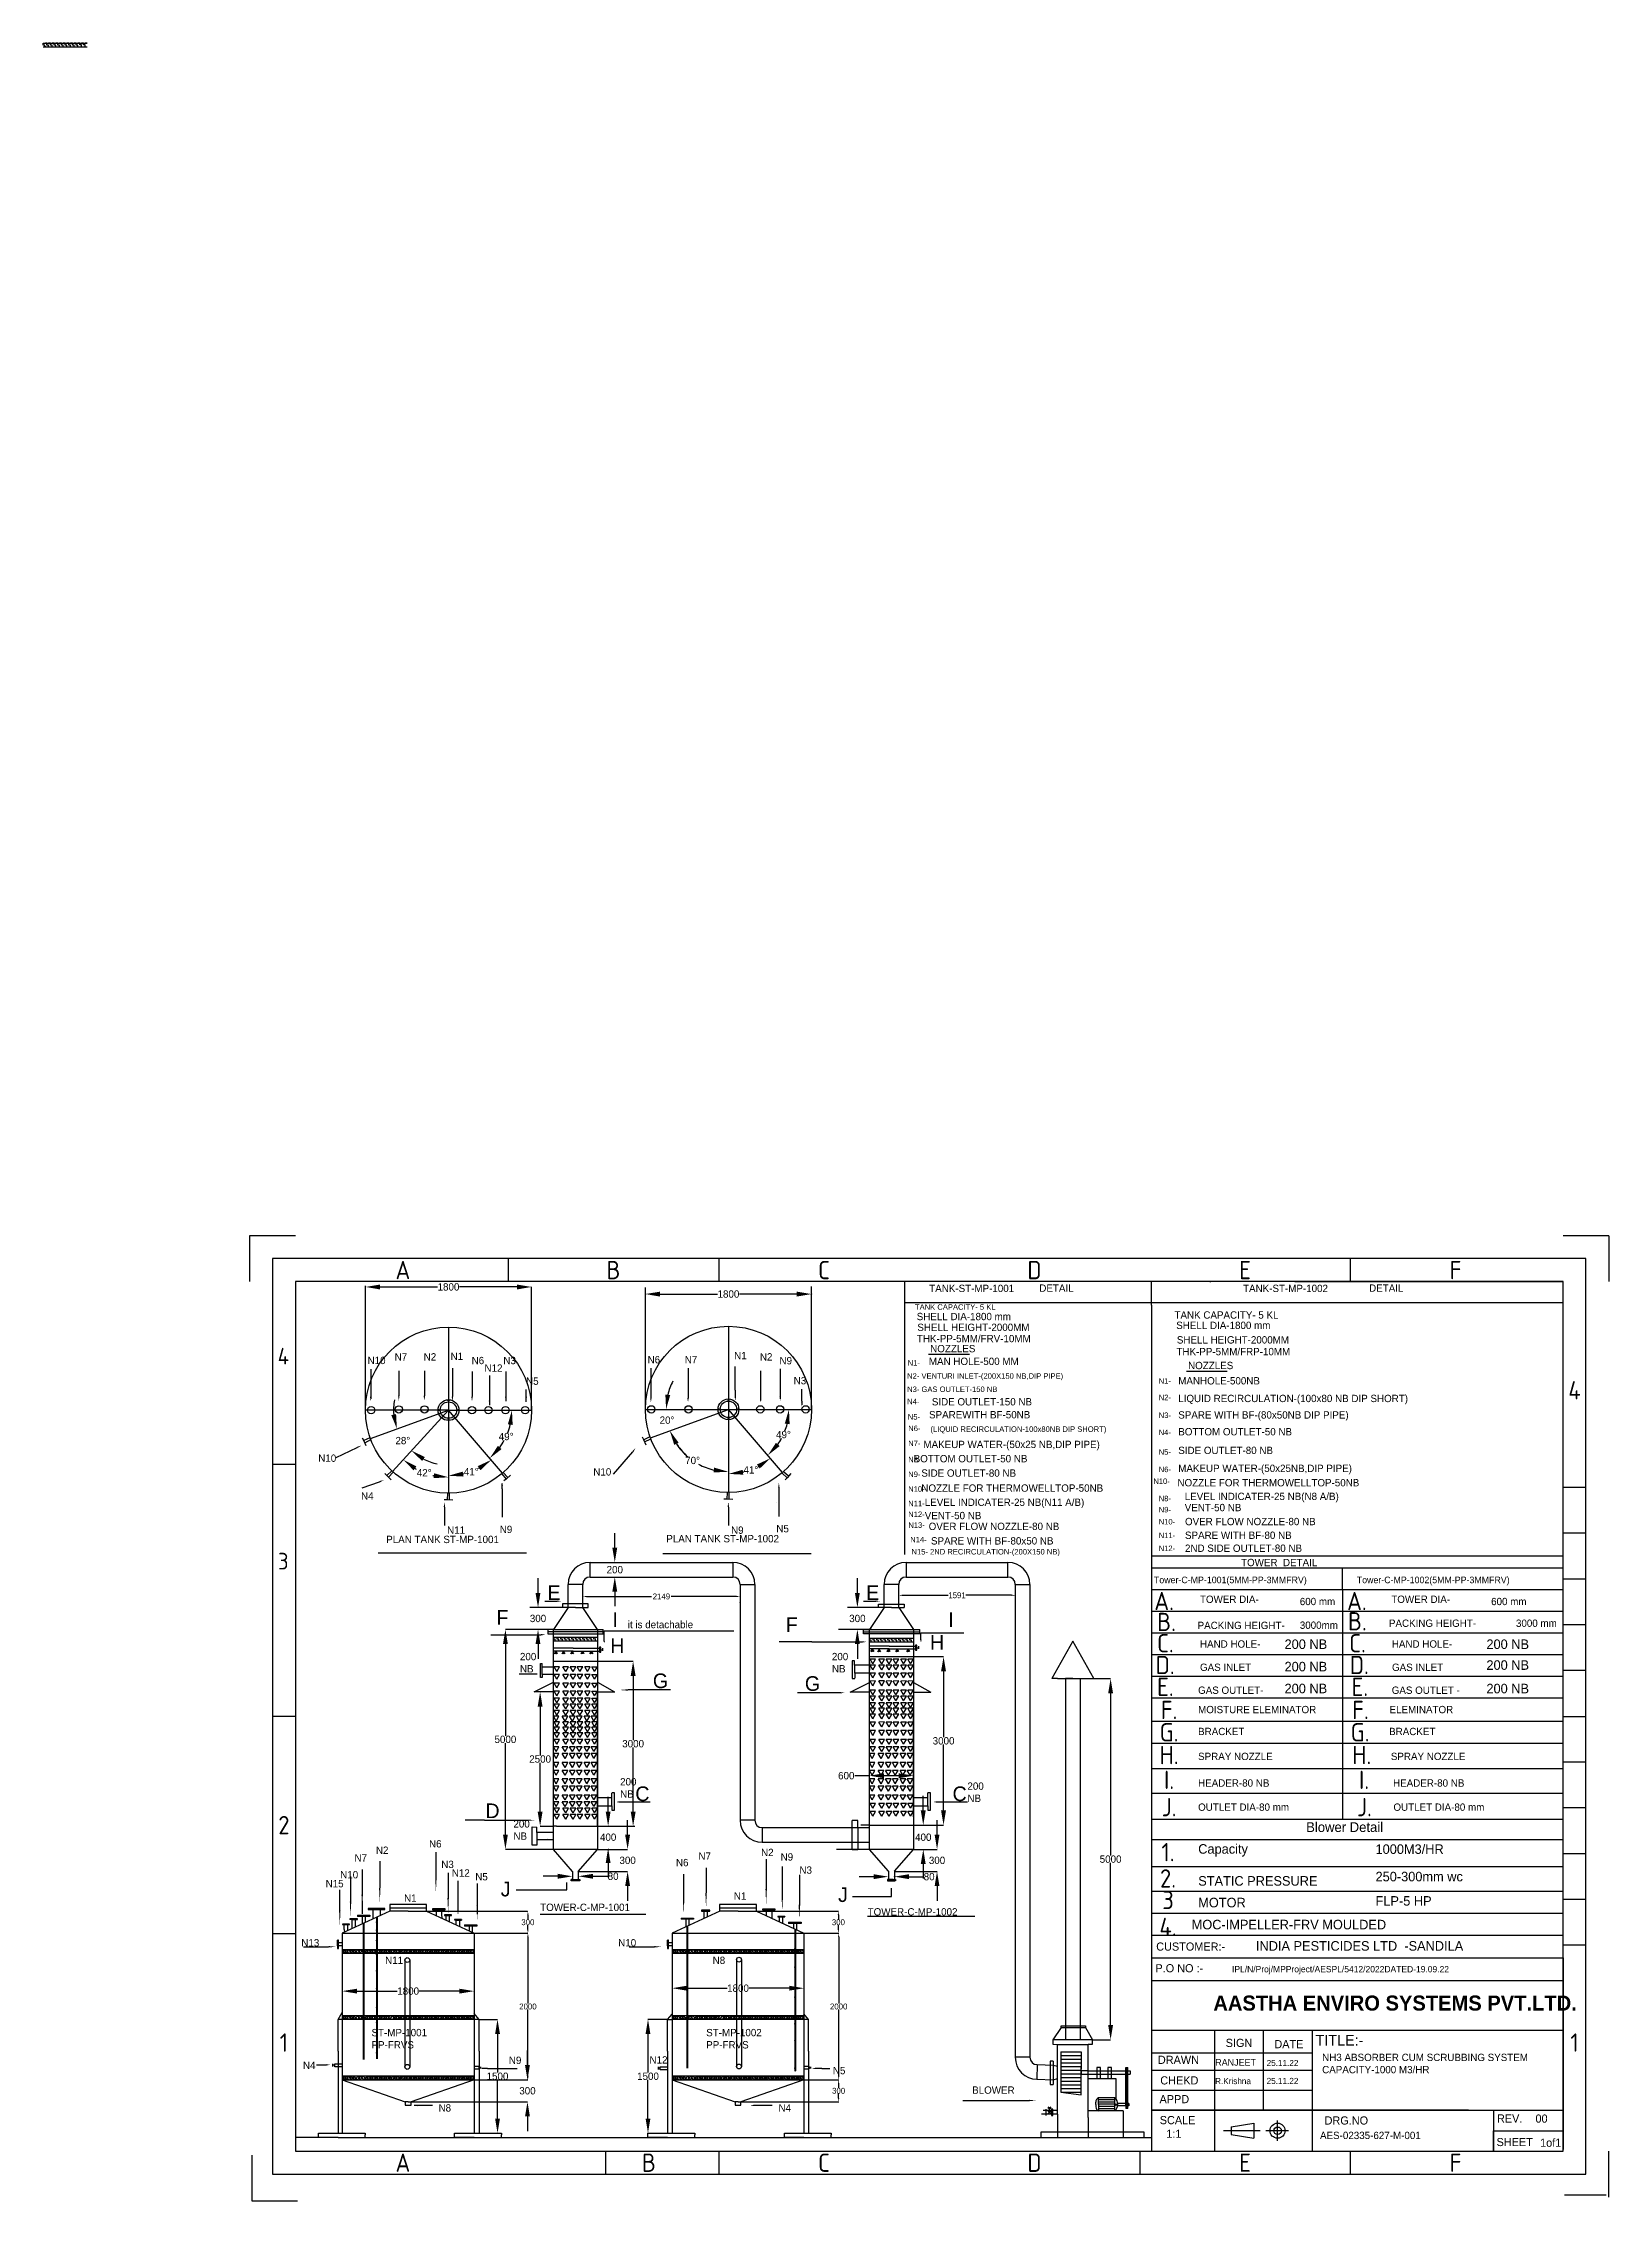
# Model space of a CAD drawing. Header units: inches. Extents: x -36349 to 130474, y -1458 to 49216.
# Drawn here: x -14907 to 6462, y -1458 to 27985 of the extents above; entities that cross this region are included whole.
import ezdxf
from ezdxf.enums import TextEntityAlignment as Align

# ---------------------------------------------------------------- set-up
doc = ezdxf.new("R2010")
doc.units = ezdxf.units.IN
doc.header["$MEASUREMENT"] = 0
doc.linetypes.add('CENTER', pattern=[50.8, 31.75, -6.35, 6.35, -6.35])
for name, color, linetype in [('CEN', 231, 'CENTER'), ('EQTXT', 6, 'Continuous'), ('Layer1', 7, 'Continuous'), ('LINE NO', 7, 'Continuous'), ('TEXT', 6, 'Continuous')]:
    doc.layers.add(name, color=color, linetype=linetype)
doc.styles.add('BAUHAUS', font='')
doc.styles.add('ISOCP', font='isocp.shx')
doc.styles.add('ROMANS', font='romans.shx', dxfattribs={"width": 0.85, "height": 75})
doc.styles.get('BAUHAUS').set_extended_font_data('Bauhaus Md BT', bold=True)
doc.dimstyles.get("Standard").update_dxf_attribs({"dimtxt": 80, "dimasz": 50, "dimexe": 0.18, "dimexo": 40, "dimgap": 0.09, "dimtad": 0, "dimtih": 1, "dimtoh": 1, "dimdec": 0, "dimzin": 0, "dimdsep": 46, "dimtxsty": 'Standard', "dimcen": 0.09, "dimclrd": 6, "dimclre": 6, "dimclrt": 5, "dimadec": 0, "dimazin": 0, "dimtfac": 1, "dimtdec": 0, "dimtofl": 0, "dimtmove": 0, "dimatfit": 3, "dimfxl": 1, "dimtolj": 1, "dimtzin": 0, "dimarcsym": 0})

msp = doc.modelspace()

# ---------------------------------------------------------------- texts
at = {"color": 0, "style": 'ISOCP'}
for s, height, p in [('A', 249.9, (-9997.1, 11243.5)), ('B', 249.9, (-7123.8, 11243.5)), ('C', 249.9, (-4250.4, 11243.5)), ('D', 249.9, (-1377.1, 11243.5)), ('E', 249.9, (1496.3, 11243.5)), ('F', 249.9, (4369.6, 11243.5)), ('4', 227.1, (-11629.4, 10069.1)), ('4', 249.9, (5993.7, 9603.8)), ('3', 227.1, (-11629.3, 7271.3)), ('2', 249.9, (-11621.2, 3669.7)), ('1', 249.9, (-11621.2, 702.7)), ('A', 249.9, (-9997.1, -937)), ('B', 249.9, (-6639.3, -937)), ('C', 249.9, (-4250.4, -937)), ('D', 249.9, (-1377.1, -937))]:
    msp.add_text(s, height=height, dxfattribs=at).set_placement(p, align=Align.MIDDLE)
at = {"color": 0, "linetype": 'ByBlock', "style": 'ROMANS', "width": 0.85}
msp.add_text('ED', height=6.94, dxfattribs=at).set_placement((1017.6, 11080.4))
at = {"color": 7, "linetype": 'ByBlock', "style": 'ISOCP'}
for s, height, p in [('A.', 249.86, (392.4, 6727.3)), ('A.', 249.86, (3023.7, 6727.3)), ('B.', 249.86, (425.2, 6441.4)), ('B.', 249.86, (3029.8, 6450.8)), ('C.', 249.86, (409.4, 6152.1)), ('C.', 249.86, (3031.8, 6152.1)), ('D.', 249.86, (406.6, 5854.5)), ('D.', 249.86, (3056.4, 5854.5)), ('E.', 249.86, (409.4, 5557)), ('E.', 249.86, (3063.3, 5557)), ('F.', 249.86, (459.9, 5241)), ('F.', 249.86, (3072.4, 5241)), ('G.', 249.86, (459.9, 4936.7)), ('G.', 249.86, (3067.1, 4936.7)), ('H.', 249.86, (459.9, 4626.1)), ('H.', 249.86, (3090.2, 4626.1)), ('I.', 249.86, (459.9, 4287.3)), ('I.', 249.86, (3121.1, 4287.3)), ('J.', 249.86, (459.9, 3914.9)), ('J.', 249.86, (3125.8, 3914.9)), ('1.', 249.86, (445.5, 3300.6)), ('2.', 249.86, (445.5, 2942)), ('3', 249.9, (445.5, 2648.6)), ('4.', 249.86, (445.5, 2280.7)), ('1', 249.9, (5993.7, 702.7)), ('E', 249.9, (1496.3, -937)), ('F', 249.9, (4369.6, -937))]:
    msp.add_text(s, height=height, dxfattribs=at).set_placement(p, align=Align.MIDDLE)
at = {"color": 7, "linetype": 'ByBlock'}
for s, height, p in [('200 NB', 130.39, (2035.9, 6072.9)), ('200 NB', 130.39, (4791.2, 6072.9)), ('200 NB', 130.39, (2035.9, 5767.3)), ('200 NB', 130.39, (4791.2, 5788.4)), ('200 NB', 130.39, (2035.9, 5468.7)), ('200 NB', 130.39, (4791.2, 5467.8)), ('Capacity', 130.39, (857.5, 3279.4)), ('1000M3/HR', 130.39, (3277.8, 3276.5)), ('STATIC PRESSURE', 130.389, (857.5, 2843.2)), ('250-300mm wc', 130.389, (3277.8, 2902.2)), ('MOTOR', 130.39, (857.5, 2547.4)), ('FLP-5 HP', 130.39, (3277.8, 2569.9)), (' MOC-IMPELLER-FRV MOULDED', 130.389, (719.8, 2247.2)), ('CUSTOMER:-', 111.05, (284.5, 1956.7)), ('INDIA PESTICIDES LTD  -SANDILA', 130.389, (1645.4, 1956.1)), ('P.O NO :-', 111.05, (273.7, 1660.9)), ('IPL/N/Proj/MPProject/AESPL/5412/2022DATED-19.09.22', 86.617, (1319.2, 1660.6)), ('SIGN', 111.05, (1232.2, 642.4)), ('DATE', 111.05, (1897.3, 624.9)), ('TITLE:-', 146.69, (2458.1, 660.8)), ('DRAWN', 111.05, (307.1, 411.4)), ('RANJEET', 91.27, (1090.1, 386.1)), ('25.11.22', 83.29, (1791.4, 381.9)), ('CHEKD', 111.05, (340.2, 130.8)), ('R.Krishna', 83.29, (1088, 135)), ('25.11.22', 83.29, (1791.4, 137.1)), ('APPD', 111.05, (329.6, -125.5)), ('REV.', 111.05, (4934.9, -388.6)), ('  00', 111.05, (5378.3, -390.5)), ('SCALE', 111.05, (332.8, -411.5)), ('  1:1', 111.05, (339.8, -597.1)), ('DRG.NO', 111.05, (2582.4, -416.4)), ('SHEET', 111.05, (4929.4, -710.4)), ('1of1', 111.05, (5523.9, -719.7))]:
    msp.add_text(s, height=height, dxfattribs=at).set_placement(p)
at = {"color": 4, "linetype": 'ByBlock'}
msp.add_text('Blower Detail', height=133.256, dxfattribs=at).set_placement((2331.3, 3575.6))
at = {"color": 7, "linetype": 'ByBlock', "style": 'BAUHAUS'}
msp.add_text('AASTHA ENVIRO SYSTEMS PVT.LTD.', height=205.437, dxfattribs=at).set_placement((1063.9, 1138.7))
at = {"color": 5, "char_height": 200, "width": 3266.861, "attachment_point": 3}
for insert in [(-3772.4, 7198.3), (-5552.3, 776.6)]:
    msp.add_mtext('{\\fMonospac821 BT|b1|i0|c0|p49; }', dxfattribs=dict(at, insert=insert))
at = {"color": 5, "linetype": 'ByBlock', "insert": (-6468.5, 6789.4), "char_height": 80, "attachment_point": 5}
msp.add_mtext('\\A1;2149', dxfattribs=at)
at = {"layer": 'CEN', "color": 3, "linetype": 'ByBlock'}
for s, p in [('TANK-ST-MP-1001', (-2813.8, 10943.4)), ('DETAIL', (-1311.1, 10947.3)), ('TANK-ST-MP-1002', (1469.6, 10943.4)), ('DETAIL', (3190.2, 10947.3)), ('NOZZLES', (-2800.5, 10121.6)), ('NOZZLES', (719, 9891.4)), ('PLAN TANK ST-MP-1001', (-10225, 7517.8)), ('PLAN TANK ST-MP-1002', (-6402.3, 7527.9))]:
    msp.add_text(s, height=100, dxfattribs=at).set_placement(p)
at = {"layer": 'CEN', "color": 3, "linetype": 'ByBlock', "char_height": 100, "attachment_point": 1}
for s, insert in [('ST-MP-1001\\PPP-FRVS', (-10425.8, 888.4)), ('ST-MP-1002\\PPP-FRVS', (-5857.6, 888.4))]:
    msp.add_mtext(s, dxfattribs=dict(at, insert=insert))
at = {"layer": 'EQTXT', "color": 7, "linetype": 'ByBlock', "attachment_point": 1}
for s, insert, char_height in [('MAN HOLE-500 MM', (-2818.6, 10047.9), 100), ('SIDE OUTLET-150 NB', (-2777.8, 9496.4), 100), (' LEVEL INDICATER-25 NB(N11 A/B)', (-2911.9, 8125), 100), ('VENT-50 NB', (673.6, 8052.8), 100), ('LEVEL INDICATER-25 NB(N8 A/B)', (673.6, 8205.3), 100), (' VENT-50 NB', (-2911.9, 7943.7), 100), (' OVER FLOW NOZZLE-80 NB', (-2858.2, 7796.1), 100), ('OVER FLOW NOZZLE-80 NB', (677.1, 7861.8), 100), ('SPARE WITH BF-80x50 NB', (-2789.5, 7598.4), 100), ('E', (-8023.5, 6939.9), 200), ('E', (-3673.5, 6939.9), 200), ('F', (-8719.5, 6603.2), 200), ('I', (-7137.8, 6574.2), 200), ('F', (-4772, 6504.8), 200), ('I', (-2553.8, 6574.2), 200), ('H', (-7167, 6216.7), 200), ('it is detachable', (-6927.6, 6456.5), 100), ('H', (-2802.3, 6261.9), 200), ('200\\PNB ', (-8399.7, 6019.3), 100), ('200\\PNB ', (-4142, 6019.3), 100), ('G', (-6585.6, 5738.9), 200), ('G', (-4511, 5701.2), 200), ('200\\PNB ', (-7032.7, 4311.1), 100), ('C', (-6825.1, 4197.2), 200), ('C', (-2495.2, 4197.2), 200), ('200\\PNB ', (-2292.2, 4251.9), 100), ('D', (-8870.8, 3964.8), 200), ('200\\PNB ', (-8488.5, 3736.5), 100), ('N9', (-4842, 3285.4), 100), ('N12', (-9329.8, 3066.4), 100), ('N1', (-9981.2, 2723.6), 100), ('J', (-8661.6, 2896.9), 200), ('N1', (-5479.8, 2751.4), 100), ('J', (-4057.7, 2820.8), 200), ('N13', (-11383.6, 2113.8), 100), ('N10', (-7058.4, 2113.8), 100), ('N11', (-10239.5, 1874.9), 100), ('N8', (-5769.4, 1874.7), 100), ('N4', (-11361.1, 442.5), 100), ('N12', (-6631, 515.5), 100), ('{\\H0.68172x;NH3 ABSORBER CUM SCRUBBING SYSTEM\\PCAPACITY-1000 M3/HR} ', (2549.3, 549.9), 146.687), ('AES-02335-627-M-001', (2520.1, -514.6), 100)]:
    msp.add_mtext(s, dxfattribs=dict(at, insert=insert, char_height=char_height))
at = {"layer": 'LINE NO', "color": 7, "linetype": 'ByBlock'}
for s, height, p in [('TANK CAPACITY- 5 KL', 75, (-3007.9, 10701.7)), ('SHELL DIA-1800 mm', 100, (-2984.3, 10559.5)), ('TANK CAPACITY- 5 KL', 100, (533.9, 10580.3)), ('THK-PP-5MM/FRV-10MM', 100, (-2981.5, 10258.5)), ('SHELL HEIGHT-2000MM', 100, (-2975.8, 10412)), ('SHELL DIA-1800 mm', 100, (557.5, 10439.3)), ('SHELL HEIGHT-2000MM', 100, (566, 10241.2)), ('N10', 100, (-10479.1, 9960.3)), ('N7', 100, (-10110.1, 10008.9)), ('N2', 100, (-9713.5, 10008.9)), ('N1', 100, (-9346.5, 10017.5)), ('N6', 100, (-9059.3, 9959.4)), ('N3', 100, (-8626.1, 9959.4)), ('N6', 100, (-6657.3, 9970.4)), ('N7', 100, (-6150.5, 9970.4)), ('N1', 100, (-5476.3, 10026.3)), ('N2', 100, (-5124.7, 10009.4)), ('N9', 100, (-4857.2, 9956.8)), ('N1-', 75, (-3107.7, 9939.3)), ('THK-PP-5MM/FRP-10MM', 100, (560.4, 10080.9)), ('N12', 100, (-8883.4, 9856)), ('N5', 100, (-8315.5, 9677.7)), ('N3', 100, (-4663.5, 9684.7)), ('N1-', 75, (318, 9692.1)), ('MANHOLE-500NB', 100, (585.2, 9682.7)), ('N4-', 75, (-3114.9, 9412)), ('N2-', 75, (318, 9467.9)), ('LIQUID RECIRCULATION-(100x80 NB DIP SHORT)', 100, (585.2, 9441.7)), ('N5-', 75, (-3105.6, 9202.2)), ('SPAREWITH BF-50NB', 100, (-2816.2, 9219.7)), ('N3-', 75, (318, 9224.9)), ('SPARE WITH BF-(80x50NB DIP PIPE)', 100, (585.2, 9216.9)), ('N6-', 75, (-3100.3, 9046.1)), ('N7-', 75, (-3100.3, 8841)), (' MAKEUP WATER-(50x25 NB,DIP PIPE)', 100, (-2929.9, 8814.4)), ('(LIQUID RECIRCULATION-100x80NB DIP SHORT)', 75, (-2796.5, 9035.3)), ('N4-', 75, (318, 8991.7)), ('SIDE OUTLET-80 NB', 100, (585.2, 8733)), ('BOTTOM OUTLET-50 NB', 100, (585.2, 8987.8)), ('N10', 100, (-11152.3, 8626.8)), ('N10', 100, (-7398.4, 8439.6)), ('N8-', 75, (-3100.3, 8620.3)), ('  BOTTOM OUTLET-50 NB', 100, (-3100.3, 8620.3)), ('N5-', 75, (318, 8722.9)), ('N6-', 75, (318, 8485.9)), ('MAKEUP WATER-(50x25NB,DIP PIPE)', 100, (585.2, 8488.1)), ('N9-', 75, (-3100.3, 8419.7)), ('N10-', 75, (-3100.3, 8217.8)), (' SIDE OUTLET-80 NB', 100, (-2958.2, 8423.4)), (' NOZZLE FOR THERMOWELLTOP-50NB', 100, (-2958.2, 8218.7)), ('N10-', 75, (244.8, 8324.5)), (' NOZZLE FOR THERMOWELLTOP-50NB', 100, (537.7, 8292)), ('N4', 100, (-10568.4, 8111.6)), ('N11-', 75, (-3100.3, 8020.6)), ('N8-', 75, (318, 8089.2)), ('N9-', 75, (318, 7936.8)), ('N9', 100, (-8675.4, 7654.6)), ('N5', 100, (-4900.3, 7664.7)), ('N12-', 75, (-3100.3, 7873.4)), ('N13-', 75, (-3099, 7725.8)), ('N10-', 75, (318, 7772.3)), ('N11-', 75, (318, 7585.7)), ('N14-', 75, (-3072.8, 7528.1)), ('N12-', 75, (318, 7408.5)), ('TOWER DIA-', 100, (881.6, 6701.4)), ('600 mm', 100, (2244.1, 6670.9)), ('TOWER DIA-', 100, (3493, 6701.4)), ('600 mm', 100, (4855.4, 6670.9)), ('PACKING HEIGHT-', 100, (849.1, 6344.7)), ('HAND HOLE-', 100, (881.8, 6091)), ('3000mm', 100, (2244.1, 6347.8)), ('PACKING HEIGHT-', 100, (3460.6, 6374.7)), ('HAND HOLE-', 100, (3500.2, 6091)), ('3000 mm', 100, (5194.3, 6374.7)), ('GAS INLET', 100, (881.8, 5773.4)), ('GAS INLET', 100, (3502.4, 5773.4)), ('GAS OUTLET-', 100, (856.1, 5460.6)), ('GAS OUTLET -', 100, (3498.8, 5460.6)), ('MOISTURE ELEMINATOR', 100, (856.1, 5196.3)), ('ELEMINATOR', 100, (3468.6, 5196.3)), ('BRACKET', 100, (856.1, 4897.5)), ('BRACKET', 100, (3463.3, 4897.5)), ('SPRAY NOZZLE', 100, (856.1, 4557.2)), ('SPRAY NOZZLE', 100, (3486.4, 4557.2)), ('HEADER-80 NB', 100, (856.1, 4193.9)), ('HEADER-80 NB', 100, (3517.3, 4193.9)), ('OUTLET DIA-80 mm', 100, (856.1, 3865)), ('OUTLET DIA-80 mm', 100, (3522, 3865)), ('N7', 100, (-10657.6, 3172.7)), ('N2', 100, (-10365.6, 3277)), ('N6', 100, (-9640.4, 3364.1)), ('N7', 100, (-5964, 3196.1)), ('N2', 100, (-5108.6, 3246.5)), ('N10', 100, (-10853.1, 2942.4)), ('N3', 100, (-9473.2, 3083.5)), ('N5', 100, (-9009.3, 2915.5)), ('N6', 100, (-6270.3, 3108.3)), ('N3', 100, (-4585, 3006.2)), ('N15', 100, (-11051.7, 2820.9)), ('N9', 100, (-8550.8, 410.4)), ('N5', 100, (-4128.9, 270.1)), ('N8', 100, (-9510.5, -238.9)), ('N4', 100, (-4870.5, -238.9))]:
    msp.add_text(s, height=height, dxfattribs=at).set_placement(p)
at = {"layer": 'LINE NO', "color": 4, "linetype": 'ByBlock'}
msp.add_text('TOWER  DETAIL', height=100, dxfattribs=at).set_placement((1442.4, 7203))
at = {"layer": 'LINE NO', "color": 7, "linetype": 'ByBlock', "attachment_point": 1}
for s, insert, char_height in [('N2- VENTURI INLET-(200X150 NB,DIP PIPE)', (-3115.1, 9835.5), 75), ('N3- GAS OUTLET-150 NB', (-3115.1, 9654.4), 75), ('N11', (-9393.5, 7744.6), 100), ('N9', (-5518.2, 7744.6), 100), ('SPARE WITH BF-80 NB', (677.1, 7675.2), 100), ('N15- 2ND RECIRCULATION-(200X150 NB)', (-3055.7, 7437.4), 75), ('2ND SIDE OUTLET-80 NB', (677.1, 7498), 100)]:
    msp.add_mtext(s, dxfattribs=dict(at, insert=insert, char_height=char_height))
at = {"layer": 'LINE NO', "color": 5, "linetype": 'ByBlock', "char_height": 80, "attachment_point": 5}
for s, insert in [('\\A1;1591', (-2434.2, 6805.5)), ('\\A1;300', (-8291.3, 2343.8)), ('\\A1;300', (-4053.7, 2343.8)), ('\\A1;2000', (-8290.9, 1193.8)), ('\\A1;2000', (-4049.5, 1193.8)), ('\\A1;300', (-4049.9, 43.8))]:
    msp.add_mtext(s, dxfattribs=dict(at, insert=insert))
at = {"layer": 'LINE NO', "color": 4, "linetype": 'ByBlock', "attachment_point": 1}
for s, insert, char_height in [('Tower-C-MP-1001(5MM-PP-3MMFRV) ', (253.3, 7060.4), 90), ('Tower-C-MP-1002(5MM-PP-3MMFRV) ', (3021.8, 7060.4), 90), ('TOWER-C-MP-1002', (-3654, 2535.9), 100), ('BLOWER', (-2227.6, 103.9), 100)]:
    msp.add_mtext(s, dxfattribs=dict(at, insert=insert, char_height=char_height))
at = {"layer": 'LINE NO', "color": 4, "linetype": 'ByBlock', "insert": (-8124, 2597.9), "char_height": 100, "attachment_point": 1}
msp.add_mtext_dynamic_manual_height_columns('TOWER-C-MP-1001', width=6.545, gutter_width=3118.4, heights=[0], dxfattribs=at)

# ---------------------------------------------------------------- blocks, each defined once
blk = doc.blocks.new('*D73')
at = {"layer": 'Defpoints', "color": 0, "linetype": 'ByBlock', "transparency": 16777216}
for p in [(-644, 5669), (-644, 741), (-338, 741)]:
    blk.add_point(p, dxfattribs=at)
at = {"layer": 'EQTXT', "color": 6, "lineweight": -2, "transparency": 16777216}
for p, q in [((-339, 5669), (-338, 5669)), ((-338, 5469), (-338, 3255)), ((-338, 941), (-338, 3155)), ((-339, 741), (-338, 741))]:
    blk.add_line(p, q, dxfattribs=at)
at = {"layer": 'EQTXT', "color": 6, "linetype": 'ByBlock', "transparency": 16777216}
for points in [[(-371, 5469), (-305, 5469), (-338, 5669)], [(-371, 941), (-305, 941), (-338, 741)]]:
    blk.add_solid(points, dxfattribs=at)
at = {"layer": 'EQTXT', "color": 7, "linetype": 'ByBlock', "transparency": 16777216, "insert": (-338, 3205), "char_height": 100, "attachment_point": 5}
blk.add_mtext('\\A1;5000', dxfattribs=at)
blk = doc.blocks.new('*D74')
at = {"layer": 'Defpoints', "color": 0, "linetype": 'ByBlock', "transparency": 16777216}
for p in [(-6384, 1019), (-6652, -534), (-6384, -534)]:
    blk.add_point(p, dxfattribs=at)
at = {"layer": 'EQTXT', "color": 6, "lineweight": -2, "transparency": 16777216}
for p, q in [((-6651, 1019), (-6652, 1019)), ((-6652, 819), (-6652, 292)), ((-6652, -334), (-6652, 192)), ((-6651, -534), (-6652, -534))]:
    blk.add_line(p, q, dxfattribs=at)
at = {"layer": 'EQTXT', "color": 6, "linetype": 'ByBlock', "transparency": 16777216}
for points in [[(-6685, 819), (-6619, 819), (-6652, 1019)], [(-6685, -334), (-6619, -334), (-6652, -534)]]:
    blk.add_solid(points, dxfattribs=at)
at = {"layer": 'EQTXT', "color": 7, "linetype": 'ByBlock', "transparency": 16777216, "insert": (-6652, 242), "char_height": 100, "attachment_point": 5}
blk.add_mtext('\\A1;1500', dxfattribs=at)
blk = doc.blocks.new('*D75')
at = {"layer": 'Defpoints', "color": 0, "linetype": 'ByBlock', "transparency": 16777216}
for p in [(-8955, 1018), (-8955, -534), (-8706, -534)]:
    blk.add_point(p, dxfattribs=at)
at = {"layer": 'EQTXT', "color": 6, "lineweight": -2, "transparency": 16777216}
for p, q in [((-8707, 1018), (-8705, 1018)), ((-8706, 818), (-8706, 292)), ((-8706, -334), (-8706, 192)), ((-8707, -534), (-8705, -534))]:
    blk.add_line(p, q, dxfattribs=at)
at = {"layer": 'EQTXT', "color": 6, "linetype": 'ByBlock', "transparency": 16777216}
for points in [[(-8739, 818), (-8672, 818), (-8706, 1018)], [(-8739, -334), (-8672, -334), (-8706, -534)]]:
    blk.add_solid(points, dxfattribs=at)
at = {"layer": 'EQTXT', "color": 7, "linetype": 'ByBlock', "transparency": 16777216, "insert": (-8706, 242), "char_height": 100, "attachment_point": 5}
blk.add_mtext('\\A1;1500', dxfattribs=at)
blk = doc.blocks.new('*D76')
at = {"layer": 'Defpoints', "color": 0, "linetype": 'ByBlock', "transparency": 16777216}
for p in [(-3630, 4344), (-3630, 4344), (-3030, 4344)]:
    blk.add_point(p, dxfattribs=at)
at = {"layer": 'EQTXT', "color": 6, "lineweight": -2, "transparency": 16777216}
for p, q in [((-3630, 4344), (-3830, 4344)), ((-3630, 4344), (-3630, 4344)), ((-3230, 4344), (-3430, 4344)), ((-3030, 4344), (-3030, 4344))]:
    blk.add_line(p, q, dxfattribs=at)
at = {"layer": 'EQTXT', "color": 6, "linetype": 'ByBlock', "transparency": 16777216}
for points in [[(-3430, 4377), (-3430, 4310), (-3630, 4344)], [(-3230, 4377), (-3230, 4310), (-3030, 4344)]]:
    blk.add_solid(points, dxfattribs=at)
at = {"layer": 'EQTXT', "color": 7, "linetype": 'ByBlock', "transparency": 16777216, "insert": (-3946, 4344), "char_height": 100, "attachment_point": 5}
blk.add_mtext('\\A1;600', dxfattribs=at)
blk = doc.blocks.new('*D77')
at = {"layer": 'Defpoints', "color": 0, "linetype": 'ByBlock', "transparency": 16777216}
for p in [(-6688, 11007), (-6688, 10916), (-4421, 11007)]:
    blk.add_point(p, dxfattribs=at)
at = {"layer": 'EQTXT', "color": 6, "lineweight": -2, "transparency": 16777216}
for p, q in [((-6688, 10917), (-6688, 10915)), ((-6488, 10916), (-5704, 10916)), ((-4621, 10916), (-5404, 10916)), ((-4421, 10917), (-4421, 10915))]:
    blk.add_line(p, q, dxfattribs=at)
at = {"layer": 'EQTXT', "color": 6, "linetype": 'ByBlock', "transparency": 16777216}
for points in [[(-6488, 10949), (-6488, 10882), (-6688, 10916)], [(-4621, 10949), (-4621, 10882), (-4421, 10916)]]:
    blk.add_solid(points, dxfattribs=at)
at = {"layer": 'EQTXT', "color": 7, "linetype": 'ByBlock', "transparency": 16777216, "insert": (-5554, 10916), "char_height": 100, "attachment_point": 5}
blk.add_mtext('\\A1;1800', dxfattribs=at)
blk = doc.blocks.new('*D78')
at = {"layer": 'Defpoints', "color": 0, "linetype": 'ByBlock', "transparency": 16777216}
for p in [(-5600, 9343), (-5554, 9343), (-4535, 9343), (-4860, 8894), (-4816, 8483)]:
    blk.add_point(p, dxfattribs=at)
at = {"layer": 'EQTXT', "color": 6, "lineweight": -2, "transparency": 16777216}
for start, end in [(339.1013, 346.0962), (324.5698, 331.447)]:
    blk.add_arc((-5554, 9343), 826, start, end, dxfattribs=at)
at = {"layer": 'EQTXT', "color": 6, "linetype": 'ByBlock', "transparency": 16777216}
for points in [[(-4785, 9148), (-4719, 9140), (-4728, 9343)], [(-4856, 8841), (-4906, 8886), (-5016, 8716)]]:
    blk.add_solid(points, dxfattribs=at)
at = {"layer": 'EQTXT', "color": 7, "linetype": 'ByBlock', "transparency": 16777216, "insert": (-4803, 8998), "char_height": 100, "attachment_point": 5}
blk.add_mtext('\\A1;49°', dxfattribs=at)
blk = doc.blocks.new('*D79')
at = {"layer": 'Defpoints', "color": 0, "linetype": 'ByBlock', "transparency": 16777216}
for p in [(-5554, 10476), (-5554, 9343), (-5348, 8487), (-4816, 8483), (-5554, 8209)]:
    blk.add_point(p, dxfattribs=at)
at = {"layer": 'EQTXT', "color": 6, "lineweight": -2, "transparency": 16777216}
for start, end in [(297.4618, 297.6227), (283.0433, 283.5206)]:
    blk.add_arc((-5554, 9343), 880, start, end, dxfattribs=at)
at = {"layer": 'EQTXT', "color": 6, "linetype": 'ByBlock', "transparency": 16777216}
for points in [[(-5165, 8590), (-5127, 8535), (-4981, 8675)], [(-5352, 8452), (-5359, 8518), (-5554, 8462)]]:
    blk.add_solid(points, dxfattribs=at)
at = {"layer": 'EQTXT', "color": 7, "linetype": 'ByBlock', "transparency": 16777216, "insert": (-5248, 8517), "char_height": 100, "attachment_point": 5}
blk.add_mtext('\\A1;41°', dxfattribs=at)
blk = doc.blocks.new('*D80')
at = {"layer": 'Defpoints', "color": 0, "linetype": 'ByBlock', "transparency": 16777216}
for p in [(-10508, 11030), (-8241, 11013), (-8241, 11013)]:
    blk.add_point(p, dxfattribs=at)
at = {"layer": 'EQTXT', "color": 6, "lineweight": -2, "transparency": 16777216}
for p, q in [((-10508, 11013), (-10508, 11013)), ((-10308, 11013), (-9525, 11013)), ((-8441, 11013), (-9225, 11013)), ((-8241, 11013), (-8241, 11013))]:
    blk.add_line(p, q, dxfattribs=at)
at = {"layer": 'EQTXT', "color": 6, "linetype": 'ByBlock', "transparency": 16777216}
for points in [[(-10308, 11046), (-10308, 10979), (-10508, 11013)], [(-8441, 11046), (-8441, 10979), (-8241, 11013)]]:
    blk.add_solid(points, dxfattribs=at)
at = {"layer": 'EQTXT', "color": 7, "linetype": 'ByBlock', "transparency": 16777216, "insert": (-9375, 11013), "char_height": 100, "width": 366.67, "attachment_point": 5}
blk.add_mtext('\\A1;1800', dxfattribs=at)
blk = doc.blocks.new('*D81')
at = {"layer": 'Defpoints', "color": 0, "linetype": 'ByBlock', "transparency": 16777216}
for p in [(-9375, 9333), (-9375, 9333), (-8272, 9333), (-8648, 8863), (-8636, 8473)]:
    blk.add_point(p, dxfattribs=at)
at = {"layer": 'EQTXT', "color": 6, "lineweight": -2, "transparency": 16777216}
for start, end in [(338.9318, 346.7324), (323.9336, 331.627)]:
    blk.add_arc((-9375, 9333), 866, start, end, dxfattribs=at)
at = {"layer": 'EQTXT', "color": 6, "linetype": 'ByBlock', "transparency": 16777216}
for points in [[(-8565, 9138), (-8499, 9130), (-8509, 9333)], [(-8651, 8800), (-8700, 8846), (-8811, 8676)]]:
    blk.add_solid(points, dxfattribs=at)
at = {"layer": 'EQTXT', "color": 7, "linetype": 'ByBlock', "transparency": 16777216, "insert": (-8588, 8971), "char_height": 100, "attachment_point": 5}
blk.add_mtext('\\A1;49°', dxfattribs=at)
blk = doc.blocks.new('*D82')
at = {"layer": 'Defpoints', "color": 0, "linetype": 'ByBlock', "transparency": 16777216}
for p in [(-9375, 10466), (-9375, 9333), (-9165, 8462), (-8636, 8473), (-9375, 8199)]:
    blk.add_point(p, dxfattribs=at)
at = {"layer": 'EQTXT', "color": 6, "lineweight": -2, "transparency": 16777216}
for start, end in [(297.339, 297.8419), (282.8241, 283.6327)]:
    blk.add_arc((-9375, 9333), 895, start, end, dxfattribs=at)
at = {"layer": 'EQTXT', "color": 6, "linetype": 'ByBlock', "transparency": 16777216}
for points in [[(-8975, 8568), (-8938, 8513), (-8791, 8653)], [(-9172, 8426), (-9180, 8493), (-9375, 8437)]]:
    blk.add_solid(points, dxfattribs=at)
at = {"layer": 'EQTXT', "color": 7, "linetype": 'ByBlock', "transparency": 16777216, "insert": (-9064, 8493), "char_height": 100, "attachment_point": 5}
blk.add_mtext('\\A1;41°', dxfattribs=at)
blk = doc.blocks.new('*D83')
at = {"layer": 'Defpoints', "color": 0, "linetype": 'ByBlock', "transparency": 16777216}
for p in [(-9375, 10466), (-9375, 9333), (-10139, 8495), (-9809, 8525), (-9375, 8199)]:
    blk.add_point(p, dxfattribs=at)
at = {"layer": 'EQTXT', "color": 6, "lineweight": -2, "transparency": 16777216}
for start, end in [(240.1314, 241.3686), (256.4547, 257.4772)]:
    blk.add_arc((-9375, 9333), 917, start, end, dxfattribs=at)
at = {"layer": 'EQTXT', "color": 6, "linetype": 'ByBlock', "transparency": 16777216}
for points in [[(-9851, 8511), (-9812, 8564), (-9993, 8655)], [(-9570, 8471), (-9577, 8404), (-9375, 8416)]]:
    blk.add_solid(points, dxfattribs=at)
at = {"layer": 'EQTXT', "color": 7, "linetype": 'ByBlock', "transparency": 16777216, "insert": (-9706, 8478), "char_height": 100, "attachment_point": 5}
blk.add_mtext('\\A1;42°', dxfattribs=at)
blk = doc.blocks.new('*D84')
at = {"layer": 'Defpoints', "color": 0, "linetype": 'ByBlock', "transparency": 16777216}
for p in [(-9375, 9333), (-9375, 9333), (-10440, 8945), (-10029, 8967), (-10139, 8495)]:
    blk.add_point(p, dxfattribs=at)
at = {"layer": 'EQTXT', "color": 6, "lineweight": -2, "transparency": 16777216}
for start, end in [(169.3398, 184.6711), (242.9399, 258.2711)]:
    blk.add_arc((-9375, 9333), 750, start, end, dxfattribs=at)
at = {"layer": 'EQTXT', "color": 6, "linetype": 'ByBlock', "transparency": 16777216}
for points in [[(-10090, 9279), (-10155, 9264), (-10079, 9076)], [(-9735, 8638), (-9697, 8692), (-9880, 8779)]]:
    blk.add_solid(points, dxfattribs=at)
at = {"layer": 'EQTXT', "color": 7, "linetype": 'ByBlock', "transparency": 16777216, "insert": (-9998, 8916), "char_height": 100, "attachment_point": 5}
blk.add_mtext('\\A1;28°', dxfattribs=at)
blk = doc.blocks.new('*D85')
at = {"layer": 'Defpoints', "color": 0, "linetype": 'ByBlock', "transparency": 16777216}
for p in [(-7443, 7255), (-7443, 7055), (-7105, 7055)]:
    blk.add_point(p, dxfattribs=at)
at = {"layer": 'EQTXT', "color": 6, "lineweight": -2, "transparency": 16777216}
for p, q in [((-7105, 7455), (-7105, 7655)), ((-7106, 7255), (-7105, 7255)), ((-7106, 7055), (-7105, 7055)), ((-7105, 6855), (-7105, 6655))]:
    blk.add_line(p, q, dxfattribs=at)
at = {"layer": 'EQTXT', "color": 6, "linetype": 'ByBlock', "transparency": 16777216}
for points in [[(-7139, 7455), (-7072, 7455), (-7105, 7255)], [(-7139, 6855), (-7072, 6855), (-7105, 7055)]]:
    blk.add_solid(points, dxfattribs=at)
at = {"layer": 'EQTXT', "color": 7, "linetype": 'ByBlock', "transparency": 16777216, "insert": (-7105, 7155), "char_height": 100, "attachment_point": 5}
blk.add_mtext('\\A1;200', dxfattribs=at)
blk = doc.blocks.new('*D86')
at = {"layer": 'Defpoints', "color": 0, "linetype": 'ByBlock', "transparency": 16777216}
for p in [(-8056, 6339), (-8598, 3339), (-8056, 3339)]:
    blk.add_point(p, dxfattribs=at)
at = {"layer": 'EQTXT', "color": 6, "lineweight": -2, "transparency": 16777216}
for p, q in [((-8597, 6339), (-8598, 6339)), ((-8598, 6139), (-8598, 4889)), ((-8598, 3539), (-8598, 4789)), ((-8597, 3339), (-8598, 3339))]:
    blk.add_line(p, q, dxfattribs=at)
at = {"layer": 'EQTXT', "color": 6, "linetype": 'ByBlock', "transparency": 16777216}
for points in [[(-8631, 6139), (-8565, 6139), (-8598, 6339)], [(-8631, 3539), (-8565, 3539), (-8598, 3339)]]:
    blk.add_solid(points, dxfattribs=at)
at = {"layer": 'EQTXT', "color": 7, "linetype": 'ByBlock', "transparency": 16777216, "insert": (-8598, 4839), "char_height": 100, "attachment_point": 5}
blk.add_mtext('\\A1;5000', dxfattribs=at)
blk = doc.blocks.new('*D87')
at = {"layer": 'Defpoints', "color": 0, "linetype": 'ByBlock', "transparency": 16777216}
for p in [(-7343, 3339), (-7343, 3038), (-6930, 3038)]:
    blk.add_point(p, dxfattribs=at)
at = {"layer": 'EQTXT', "color": 6, "lineweight": -2, "transparency": 16777216}
for p, q in [((-6930, 3539), (-6930, 3739)), ((-6931, 3339), (-6930, 3339)), ((-6931, 3038), (-6930, 3038)), ((-6930, 2838), (-6930, 2638))]:
    blk.add_line(p, q, dxfattribs=at)
at = {"layer": 'EQTXT', "color": 6, "linetype": 'ByBlock', "transparency": 16777216}
for points in [[(-6964, 3539), (-6897, 3539), (-6930, 3339)], [(-6964, 2838), (-6897, 2838), (-6930, 3038)]]:
    blk.add_solid(points, dxfattribs=at)
at = {"layer": 'EQTXT', "color": 7, "linetype": 'ByBlock', "transparency": 16777216, "insert": (-6930, 3188), "char_height": 100, "attachment_point": 5}
blk.add_mtext('\\A1;300', dxfattribs=at)
blk = doc.blocks.new('*D88')
at = {"layer": 'Defpoints', "color": 0, "linetype": 'ByBlock', "transparency": 16777216}
for p in [(-3030, 3339), (-3031, 3037), (-2707, 3037)]:
    blk.add_point(p, dxfattribs=at)
at = {"layer": 'EQTXT', "color": 6, "lineweight": -2, "transparency": 16777216}
for p, q in [((-2707, 3539), (-2707, 3739)), ((-2708, 3339), (-2707, 3339)), ((-2708, 3037), (-2707, 3037)), ((-2707, 2837), (-2707, 2637))]:
    blk.add_line(p, q, dxfattribs=at)
at = {"layer": 'EQTXT', "color": 6, "linetype": 'ByBlock', "transparency": 16777216}
for points in [[(-2740, 3539), (-2674, 3539), (-2707, 3339)], [(-2740, 2837), (-2674, 2837), (-2707, 3037)]]:
    blk.add_solid(points, dxfattribs=at)
at = {"layer": 'EQTXT', "color": 7, "linetype": 'ByBlock', "transparency": 16777216, "insert": (-2707, 3188), "char_height": 100, "attachment_point": 5}
blk.add_mtext('\\A1;300', dxfattribs=at)
blk = doc.blocks.new('*D89')
at = {"layer": 'Defpoints', "color": 0, "linetype": 'ByBlock', "transparency": 16777216}
for p in [(-6688, 9343), (-6400, 9244), (-5554, 9343), (-5554, 9343), (-6619, 8955)]:
    blk.add_point(p, dxfattribs=at)
at = {"layer": 'EQTXT', "color": 6, "lineweight": -2, "transparency": 16777216}
for start, end in [(153.0101, 166.5051), (213.4972, 226.9922)]:
    blk.add_arc((-5554, 9343), 851, start, end, dxfattribs=at)
at = {"layer": 'EQTXT', "color": 6, "linetype": 'ByBlock', "transparency": 16777216}
for points in [[(-6349, 9537), (-6415, 9545), (-6405, 9343)], [(-6294, 8858), (-6234, 8888), (-6354, 9052)]]:
    blk.add_solid(points, dxfattribs=at)
at = {"layer": 'EQTXT', "color": 7, "linetype": 'ByBlock', "transparency": 16777216, "insert": (-6392, 9195), "char_height": 100, "attachment_point": 5}
blk.add_mtext('\\A1;20°', dxfattribs=at)
blk = doc.blocks.new('*D90')
at = {"layer": 'Defpoints', "color": 0, "linetype": 'ByBlock', "transparency": 16777216}
for p in [(-5554, 10476), (-5554, 9343), (-6619, 8955), (-6174, 8758), (-5554, 8209)]:
    blk.add_point(p, dxfattribs=at)
at = {"layer": 'EQTXT', "color": 6, "lineweight": -2, "transparency": 16777216}
for start, end in [(213.4907, 229.4941), (241.4006, 256.5116)]:
    blk.add_arc((-5554, 9343), 852, start, end, dxfattribs=at)
at = {"layer": 'EQTXT', "color": 6, "linetype": 'ByBlock', "transparency": 16777216}
for points in [[(-6294, 8858), (-6235, 8888), (-6354, 9051)], [(-5749, 8548), (-5757, 8482), (-5554, 8491)]]:
    blk.add_solid(points, dxfattribs=at)
at = {"layer": 'EQTXT', "color": 7, "linetype": 'ByBlock', "transparency": 16777216, "insert": (-6043, 8645), "char_height": 100, "attachment_point": 5}
blk.add_mtext('\\A1;70°', dxfattribs=at)
blk = doc.blocks.new('*D91')
at = {"layer": 'Defpoints', "color": 0, "linetype": 'ByBlock', "transparency": 16777216}
for p in [(-9892, 194), (-9885, -106), (-8297, -106)]:
    blk.add_point(p, dxfattribs=at)
at = {"layer": 'EQTXT', "color": 6, "lineweight": -2, "transparency": 16777216}
for p, q in [((-8297, 394), (-8297, 594)), ((-8298, 194), (-8297, 194)), ((-8298, -106), (-8297, -106)), ((-8297, -306), (-8297, -506))]:
    blk.add_line(p, q, dxfattribs=at)
at = {"layer": 'EQTXT', "color": 6, "linetype": 'ByBlock', "transparency": 16777216}
for points in [[(-8330, 394), (-8264, 394), (-8297, 194)], [(-8330, -306), (-8264, -306), (-8297, -106)]]:
    blk.add_solid(points, dxfattribs=at)
at = {"layer": 'EQTXT', "color": 7, "linetype": 'ByBlock', "transparency": 16777216, "insert": (-8297, 44), "char_height": 100, "attachment_point": 5}
blk.add_mtext('\\A1;300', dxfattribs=at)
blk = doc.blocks.new('*D92')
at = {"layer": 'Defpoints', "color": 0, "linetype": 'ByBlock', "transparency": 16777216}
for p in [(-7683, 3039), (-7603, 3039), (-7603, 2971)]:
    blk.add_point(p, dxfattribs=at)
at = {"layer": 'EQTXT', "color": 6, "lineweight": -2, "transparency": 16777216}
for p, q in [((-7883, 2971), (-8083, 2971)), ((-7683, 2972), (-7683, 2971)), ((-7603, 2972), (-7603, 2971)), ((-7403, 2971), (-7203, 2971))]:
    blk.add_line(p, q, dxfattribs=at)
at = {"layer": 'EQTXT', "color": 6, "linetype": 'ByBlock', "transparency": 16777216}
for points in [[(-7883, 3005), (-7883, 2938), (-7683, 2971)], [(-7403, 3005), (-7403, 2938), (-7603, 2971)]]:
    blk.add_solid(points, dxfattribs=at)
at = {"layer": 'EQTXT', "color": 7, "linetype": 'ByBlock', "transparency": 16777216, "insert": (-7128, 2971), "char_height": 100, "attachment_point": 5}
blk.add_mtext('\\A1;80', dxfattribs=at)
blk = doc.blocks.new('*D93')
at = {"layer": 'Defpoints', "color": 0, "linetype": 'ByBlock', "transparency": 16777216}
for p in [(-3370, 3039), (-3290, 3039), (-3290, 2966)]:
    blk.add_point(p, dxfattribs=at)
at = {"layer": 'EQTXT', "color": 6, "lineweight": -2, "transparency": 16777216}
for p, q in [((-3570, 2966), (-3770, 2966)), ((-3370, 2967), (-3370, 2966)), ((-3290, 2967), (-3290, 2966)), ((-3090, 2966), (-2890, 2966))]:
    blk.add_line(p, q, dxfattribs=at)
at = {"layer": 'EQTXT', "color": 6, "linetype": 'ByBlock', "transparency": 16777216}
for points in [[(-3570, 2999), (-3570, 2933), (-3370, 2966)], [(-3090, 2999), (-3090, 2933), (-3290, 2966)]]:
    blk.add_solid(points, dxfattribs=at)
at = {"layer": 'EQTXT', "color": 7, "linetype": 'ByBlock', "transparency": 16777216, "insert": (-2815, 2966), "char_height": 100, "attachment_point": 5}
blk.add_mtext('\\A1;80', dxfattribs=at)
blk = doc.blocks.new('*D94')
at = {"layer": 'Defpoints', "color": 0, "linetype": 'ByBlock', "transparency": 16777216}
for p in [(-8124, 5487), (-7943, 5487), (-7943, 3654)]:
    blk.add_point(p, dxfattribs=at)
at = {"layer": 'EQTXT', "color": 6, "lineweight": -2, "transparency": 16777216}
for p, q in [((-8123, 5487), (-8125, 5487)), ((-8124, 5287), (-8124, 4621)), ((-8124, 3854), (-8124, 4520)), ((-8123, 3654), (-8125, 3654))]:
    blk.add_line(p, q, dxfattribs=at)
at = {"layer": 'EQTXT', "color": 6, "linetype": 'ByBlock', "transparency": 16777216}
for points in [[(-8158, 5287), (-8091, 5287), (-8124, 5487)], [(-8158, 3854), (-8091, 3854), (-8124, 3654)]]:
    blk.add_solid(points, dxfattribs=at)
at = {"layer": 'EQTXT', "color": 7, "linetype": 'ByBlock', "transparency": 16777216, "insert": (-8124, 4571), "char_height": 100, "attachment_point": 5}
blk.add_mtext('\\A1;2500', dxfattribs=at)
blk = doc.blocks.new('*D95')
at = {"layer": 'Defpoints', "color": 0, "linetype": 'ByBlock', "transparency": 16777216}
for p in [(-7743, 6639), (-8153, 6339), (-7743, 6339)]:
    blk.add_point(p, dxfattribs=at)
at = {"layer": 'EQTXT', "color": 6, "lineweight": -2, "transparency": 16777216}
for p, q in [((-8153, 6839), (-8153, 7039)), ((-8152, 6639), (-8154, 6639)), ((-8152, 6339), (-8154, 6339)), ((-8153, 6139), (-8153, 5939))]:
    blk.add_line(p, q, dxfattribs=at)
at = {"layer": 'EQTXT', "color": 6, "linetype": 'ByBlock', "transparency": 16777216}
for points in [[(-8187, 6839), (-8120, 6839), (-8153, 6639)], [(-8187, 6139), (-8120, 6139), (-8153, 6339)]]:
    blk.add_solid(points, dxfattribs=at)
at = {"layer": 'EQTXT', "color": 7, "linetype": 'ByBlock', "transparency": 16777216, "insert": (-8153, 6489), "char_height": 100, "attachment_point": 5}
blk.add_mtext('\\A1;300', dxfattribs=at)
blk = doc.blocks.new('*D96')
at = {"layer": 'Defpoints', "color": 0, "linetype": 'ByBlock', "transparency": 16777216}
for p in [(-3506, 6639), (-3794, 6339), (-3630, 6339)]:
    blk.add_point(p, dxfattribs=at)
at = {"layer": 'EQTXT', "color": 6, "lineweight": -2, "transparency": 16777216}
for p, q in [((-3794, 6839), (-3794, 7039)), ((-3793, 6639), (-3795, 6639)), ((-3793, 6339), (-3795, 6339)), ((-3794, 6139), (-3794, 5939))]:
    blk.add_line(p, q, dxfattribs=at)
at = {"layer": 'EQTXT', "color": 6, "linetype": 'ByBlock', "transparency": 16777216}
for points in [[(-3828, 6839), (-3761, 6839), (-3794, 6639)], [(-3828, 6139), (-3761, 6139), (-3794, 6339)]]:
    blk.add_solid(points, dxfattribs=at)
at = {"layer": 'EQTXT', "color": 7, "linetype": 'ByBlock', "transparency": 16777216, "insert": (-3794, 6489), "char_height": 100, "attachment_point": 5}
blk.add_mtext('\\A1;300', dxfattribs=at)
blk = doc.blocks.new('*D97')
at = {"layer": 'Defpoints', "color": 0, "linetype": 'ByBlock', "transparency": 16777216}
for p in [(-7343, 3654), (-7343, 3354), (-7196, 3354)]:
    blk.add_point(p, dxfattribs=at)
at = {"layer": 'EQTXT', "color": 6, "lineweight": -2, "transparency": 16777216}
for p, q in [((-7196, 3854), (-7196, 4054)), ((-7197, 3654), (-7196, 3654)), ((-7197, 3354), (-7196, 3354)), ((-7196, 3154), (-7196, 2954))]:
    blk.add_line(p, q, dxfattribs=at)
at = {"layer": 'EQTXT', "color": 6, "linetype": 'ByBlock', "transparency": 16777216}
for points in [[(-7229, 3854), (-7163, 3854), (-7196, 3654)], [(-7229, 3154), (-7163, 3154), (-7196, 3354)]]:
    blk.add_solid(points, dxfattribs=at)
at = {"layer": 'EQTXT', "color": 7, "linetype": 'ByBlock', "transparency": 16777216, "insert": (-7196, 3504), "char_height": 100, "attachment_point": 5}
blk.add_mtext('\\A1;400', dxfattribs=at)
blk = doc.blocks.new('*D98')
at = {"layer": 'Defpoints', "color": 0, "linetype": 'ByBlock', "transparency": 16777216}
for p in [(-3030, 3669), (-3030, 3339), (-2895, 3339)]:
    blk.add_point(p, dxfattribs=at)
at = {"layer": 'EQTXT', "color": 6, "lineweight": -2, "transparency": 16777216}
for p, q in [((-2895, 3869), (-2895, 4069)), ((-2896, 3669), (-2895, 3669)), ((-2896, 3339), (-2895, 3339)), ((-2895, 3139), (-2895, 2939))]:
    blk.add_line(p, q, dxfattribs=at)
at = {"layer": 'EQTXT', "color": 6, "linetype": 'ByBlock', "transparency": 16777216}
for points in [[(-2929, 3869), (-2862, 3869), (-2895, 3669)], [(-2929, 3139), (-2862, 3139), (-2895, 3339)]]:
    blk.add_solid(points, dxfattribs=at)
at = {"layer": 'EQTXT', "color": 7, "linetype": 'ByBlock', "transparency": 16777216, "insert": (-2895, 3504), "char_height": 100, "attachment_point": 5}
blk.add_mtext('\\A1;400', dxfattribs=at)
blk = doc.blocks.new('*D99')
at = {"layer": 'Defpoints', "color": 0, "linetype": 'ByBlock', "transparency": 16777216}
for p in [(-6323, 2194), (-4523, 2194), (-4523, 1444)]:
    blk.add_point(p, dxfattribs=at)
at = {"layer": 'EQTXT', "color": 6, "lineweight": -2, "transparency": 16777216}
for p, q in [((-6323, 1445), (-6323, 1444)), ((-6123, 1444), (-5573, 1444)), ((-4723, 1444), (-5273, 1444)), ((-4523, 1445), (-4523, 1444))]:
    blk.add_line(p, q, dxfattribs=at)
at = {"layer": 'EQTXT', "color": 6, "linetype": 'ByBlock', "transparency": 16777216}
for points in [[(-6123, 1477), (-6123, 1411), (-6323, 1444)], [(-4723, 1477), (-4723, 1411), (-4523, 1444)]]:
    blk.add_solid(points, dxfattribs=at)
at = {"layer": 'EQTXT', "color": 7, "linetype": 'ByBlock', "transparency": 16777216, "insert": (-5423, 1444), "char_height": 100, "attachment_point": 5}
blk.add_mtext('\\A1;1800', dxfattribs=at)
blk = doc.blocks.new('*D100')
at = {"layer": 'Defpoints', "color": 0, "linetype": 'ByBlock', "transparency": 16777216}
for p in [(-10825, 2194), (-9025, 2194), (-9025, 1404)]:
    blk.add_point(p, dxfattribs=at)
at = {"layer": 'EQTXT', "color": 6, "lineweight": -2, "transparency": 16777216}
for p, q in [((-10825, 1405), (-10825, 1404)), ((-10625, 1404), (-10075, 1404)), ((-9225, 1404), (-9775, 1404)), ((-9025, 1405), (-9025, 1404))]:
    blk.add_line(p, q, dxfattribs=at)
at = {"layer": 'EQTXT', "color": 6, "linetype": 'ByBlock', "transparency": 16777216}
for points in [[(-10625, 1437), (-10625, 1371), (-10825, 1404)], [(-9225, 1437), (-9225, 1371), (-9025, 1404)]]:
    blk.add_solid(points, dxfattribs=at)
at = {"layer": 'EQTXT', "color": 7, "linetype": 'ByBlock', "transparency": 16777216, "insert": (-9925, 1404), "char_height": 100, "attachment_point": 5}
blk.add_mtext('\\A1;1800', dxfattribs=at)
blk = doc.blocks.new('*D101')
at = {"layer": 'Defpoints', "color": 0, "linetype": 'ByBlock', "transparency": 16777216}
for p in [(-7343, 5905), (-7343, 3654), (-6855, 3654)]:
    blk.add_point(p, dxfattribs=at)
at = {"layer": 'EQTXT', "color": 6, "lineweight": -2, "transparency": 16777216}
for p, q in [((-6856, 5905), (-6855, 5905)), ((-6855, 5705), (-6855, 4830)), ((-6855, 3854), (-6855, 4729)), ((-6856, 3654), (-6855, 3654))]:
    blk.add_line(p, q, dxfattribs=at)
at = {"layer": 'EQTXT', "color": 6, "linetype": 'ByBlock', "transparency": 16777216}
for points in [[(-6888, 5705), (-6821, 5705), (-6855, 5905)], [(-6888, 3854), (-6821, 3854), (-6855, 3654)]]:
    blk.add_solid(points, dxfattribs=at)
at = {"layer": 'EQTXT', "color": 7, "linetype": 'ByBlock', "transparency": 16777216, "insert": (-6855, 4780), "char_height": 100, "attachment_point": 5}
blk.add_mtext('\\A1;3000', dxfattribs=at)
blk = doc.blocks.new('*D102')
at = {"layer": 'Defpoints', "color": 0, "linetype": 'ByBlock', "transparency": 16777216}
for p in [(-3030, 5968), (-3030, 3669), (-2618, 3669)]:
    blk.add_point(p, dxfattribs=at)
at = {"layer": 'EQTXT', "color": 6, "lineweight": -2, "transparency": 16777216}
for p, q in [((-2619, 5968), (-2618, 5968)), ((-2618, 5768), (-2618, 4869)), ((-2618, 3869), (-2618, 4768)), ((-2619, 3669), (-2618, 3669))]:
    blk.add_line(p, q, dxfattribs=at)
at = {"layer": 'EQTXT', "color": 6, "linetype": 'ByBlock', "transparency": 16777216}
for points in [[(-2652, 5768), (-2585, 5768), (-2618, 5968)], [(-2652, 3869), (-2585, 3869), (-2618, 3669)]]:
    blk.add_solid(points, dxfattribs=at)
at = {"layer": 'EQTXT', "color": 7, "linetype": 'ByBlock', "transparency": 16777216, "insert": (-2618, 4819), "char_height": 100, "attachment_point": 5}
blk.add_mtext('\\A1;3000', dxfattribs=at)

# ---------------------------------------------------------------- dimensions: what is measured, and where the dimension line sits
at = {"layer": 'EQTXT', "color": 7, "linetype": 'ByBlock'}
for base, p1, p2, picture, middle in [((-8241.4, 11012.8), (-10508.4, 11030), (-8241.4, 11012.8), '*D80', (-9374.9, 11012.8)), ((-6687.7, 10915.7), (-4420.8, 11006.8), (-6687.7, 11006.8), '*D77', (-5554.2, 10915.7))]:
    dim = msp.add_linear_dim(base=base, p1=p1, p2=p2, text='1800', dimstyle='Standard', override={"dimtxt": 100, "dimasz": 200, "dimclrt": 7, "dimfxlon": 1, "dimtfillclr": 256, "dimarcsym": 1}, dxfattribs=at)
    dim.commit()
    dim.dimension.update_dxf_attribs({"geometry": picture, "text_midpoint": middle})
for base, line1, line2, picture, middle in [((-9809, 8525), ((-10139.1, 8495.5), (-9374.9, 9332.6)), ((-9374.9, 10466.1), (-9374.9, 8199.1)), '*D83', (-9706.4, 8477.7)), ((-9165, 8462.1), ((-9374.9, 10466.1), (-9374.9, 8199.1)), ((-8636.3, 8472.8), (-9374.9, 9332.6)), '*D82', (-9063.8, 8493)), ((-6173.6, 8758.3), ((-5554.2, 10476.2), (-5554.2, 8209.2)), ((-6619.4, 8955), (-5554.2, 9342.7)), '*D90', (-6042.6, 8645.2)), ((-5347.9, 8486.8), ((-5554.2, 10476.2), (-5554.2, 8209.2)), ((-4815.6, 8482.9), (-5554.2, 9342.7)), '*D79', (-5248.3, 8517.1)), ((-6399.6, 9243.9), ((-6619.4, 8955), (-5554.2, 9342.7)), ((-6687.7, 9342.7), (-5554.2, 9342.7)), '*D89', (-6392.4, 9194.9)), ((-10029.3, 8966.8), ((-10139.1, 8495.5), (-9374.9, 9332.6)), ((-10440, 8944.9), (-9374.9, 9332.6)), '*D84', (-9997.8, 8915.5)), ((-8648, 8862.6), ((-8636.3, 8472.8), (-9374.9, 9332.6)), ((-9374.9, 9332.6), (-8271.9, 9332.6)), '*D81', (-8588.3, 8971.3)), ((-4860.5, 8894.1), ((-5599.8, 9342.7), (-4534.8, 9342.7)), ((-4815.6, 8482.9), (-5554.2, 9342.7)), '*D78', (-4803.4, 8997.9))]:
    dim = msp.add_angular_dim_2l(base=base, line1=line1, line2=line2, dimstyle='Standard', override={"dimtxt": 100, "dimasz": 200, "dimclrt": 7, "dimfxlon": 1, "dimtfillclr": 256, "dimarcsym": 1}, dxfattribs=at)
    dim.commit()
    dim.dimension.update_dxf_attribs({"geometry": picture, "text_midpoint": middle})
for base, p1, p2, text, picture, middle in [((-7105.5, 7055), (-7442.9, 7255), (-7442.9, 7055), '200', '*D85', (-7105.5, 7155)), ((-8598.1, 3338.8), (-8056.2, 6338.8), (-8056.1, 3338.8), '5000', '*D86', (-8598.1, 4838.8)), ((-6854.7, 3654.2), (-7342.9, 5904.8), (-7342.9, 3654.2), '3000', '*D101', (-6854.7, 4779.5)), ((-2618.3, 3669), (-3029.6, 5968.1), (-3029.6, 3669), '3000', '*D102', (-2618.3, 4818.5)), ((-338.1, 740.7), (-643.9, 5669), (-643.9, 740.7), '5000', '*D73', (-338.1, 3204.9)), ((-8124.5, 5486.9), (-7942.8, 3654.2), (-7942.8, 5486.9), '2500', '*D94', (-8124.5, 4570.6)), ((-7195.8, 3354.2), (-7342.9, 3654.2), (-7342.9, 3354.2), '400', '*D97', (-7195.8, 3504.2)), ((-2895.2, 3338.8), (-3029.6, 3669), (-3029.6, 3338.8), '400', '*D98', (-2895.2, 3503.9)), ((-6930.3, 3038), (-7342.9, 3338.8), (-7342.9, 3038), '300', '*D87', (-6930.3, 3188.4)), ((-2707.2, 3037.2), (-3029.6, 3338.8), (-3031.4, 3037.2), '300', '*D88', (-2707.2, 3188)), ((-8705.7, -534.5), (-8955, 1018.3), (-8955, -534.5), '1500', '*D75', (-8705.7, 241.9)), ((-6652, -534.3), (-6384.2, 1019), (-6384.2, -534.3), '1500', '*D74', (-6652, 242.4))]:
    dim = msp.add_linear_dim(base=base, p1=p1, p2=p2, angle=90, text=text, dimstyle='Standard', override={"dimtxt": 100, "dimasz": 200, "dimclrt": 7, "dimfxlon": 1, "dimtfillclr": 256, "dimarcsym": 1}, dxfattribs=at)
    dim.commit()
    dim.dimension.update_dxf_attribs({"geometry": picture, "text_midpoint": middle})
for base, p1, p2, picture, middle in [((-8153.5, 6338.7), (-7742.9, 6638.8), (-7742.9, 6338.7), '*D95', (-8153.5, 6488.7)), ((-3794.4, 6338.8), (-3505.9, 6638.8), (-3629.7, 6338.8), '*D96', (-3794.4, 6488.8)), ((-8296.9, -106.2), (-9892.3, 193.8), (-9885.4, -106.2), '*D91', (-8296.9, 43.8))]:
    dim = msp.add_linear_dim(base=base, p1=p1, p2=p2, angle=90, dimstyle='Standard', override={"dimtxt": 100, "dimasz": 200, "dimclrt": 7, "dimfxlon": 1, "dimtfillclr": 256, "dimarcsym": 1}, dxfattribs=at)
    dim.commit()
    dim.dimension.update_dxf_attribs({"geometry": picture, "text_midpoint": middle})
for base, p1, p2, picture, middle in [((-3629.6, 4343.6), (-3029.7, 4343.6), (-3629.6, 4343.6), '*D76', (-3946.4, 4343.6)), ((-7602.9, 2971.3), (-7682.9, 3038.8), (-7602.9, 3038.8), '*D92', (-7127.8, 2971.3)), ((-3289.7, 2965.9), (-3369.7, 3039), (-3289.7, 3038.7), '*D93', (-2814.6, 2965.9)), ((-9025.4, 1403.9), (-10825.4, 2193.8), (-9025.4, 2193.8), '*D100', (-9925.4, 1403.9)), ((-4523.2, 1443.9), (-6323.2, 2193.8), (-4523.2, 2193.8), '*D99', (-5423.2, 1443.9))]:
    dim = msp.add_linear_dim(base=base, p1=p1, p2=p2, dimstyle='Standard', override={"dimtxt": 100, "dimasz": 200, "dimclrt": 7, "dimfxlon": 1, "dimtfillclr": 256, "dimarcsym": 1}, dxfattribs=at)
    dim.commit()
    dim.dimension.update_dxf_attribs({"geometry": picture, "text_midpoint": middle})

# ---------------------------------------------------------------- hatches: boundary and pattern name
h = msp.add_hatch()
h.set_pattern_fill('ZIGZAG', color=5, scale=200, style=0)
h.set_pattern_definition([(180.103, (-14307.066, 27935.457), (-25.045, 24.955), [25, -25]), (90.103, (-14332.066, 27935.412), (24.955, 25.045), [25, -25])])
h.paths.add_polyline_path([(-14307.1, 27935.5), (-14307.2, 27985.5), (-14907.2, 27984.4), (-14907.1, 27934.4)])

# ---------------------------------------------------------------- linework, layer by layer
at = {"color": 5}
for p, q in [((-14907.2, 27984.4), (-14307.2, 27985.5)), ((-14907.1, 27934.4), (-14307.1, 27935.5))]:
    msp.add_line(p, q, dxfattribs=at)
at = {"color": 0}
for p, q in [((-12089.6, 11712), (-12089.6, 11087.3)), ((-11465, 11712), (-12089.6, 11712)), ((6462.1, 11712), (5837.5, 11712)), ((6462.1, 11712), (6462.1, 11087.3)), ((-8560.4, 11399.7), (-8560.4, 11087.3)), ((-5687.1, 11399.7), (-5687.1, 11087.3)), ((2932.9, 11399.7), (2932.9, 11087.3)), ((222, 10763), (222, 11087.3)), ((222, 10763), (222, 11087.3)), ((222, 10763), (222, 11087.3)), ((-11465, 8591), (-11777.3, 8590.6)), ((6149.8, 8276.5), (5837.5, 8276.5)), ((6149.8, 2030.1), (6149.8, 8276.5)), ((6149.8, 7651.8), (5837.5, 7651.8)), ((6149.8, 7027.2), (5837.5, 7027.2)), ((6149.8, 6402.4), (5837.5, 6402.4)), ((6149.8, 5777.7), (5837.5, 5777.7)), ((-11465, 5153.3), (-11777.3, 5153.3)), ((5837.5, 5153.3), (6149.8, 5153.3)), ((6149.8, 4528.6), (5837.5, 4528.6)), ((6149.8, 3904), (5837.5, 3904)), ((6149.8, 3279.3), (5837.5, 3279.3)), ((6149.8, 2654.7), (5837.5, 2654.7)), ((-11465, 2186.2), (-11777.3, 2186.2)), ((6149.8, 2030.1), (5837.5, 2030.1)), ((-12058.8, -832.9), (-12058.8, -1457.6)), ((-7231, -780.8), (-7231, -1093.1)), ((-5687.1, -780.8), (-5687.1, -1093.1)), ((6462.1, -1405.4), (6462.1, -780.8)), ((-12058.8, -1457.6), (-11434.1, -1457.6)), ((5858.1, -1377.1), (6425.9, -1377.1))]:
    msp.add_line(p, q, dxfattribs=at)
at = {"color": 7, "linetype": 'ByBlock'}
for p, q in [((-11465, 11087.3), (-11465, -780.8)), ((-3151.4, 11087.3), (-3151.2, 9012.4)), ((222, 10763), (222, -780.8)), ((222, 10763), (222, 3752)), ((-7442.9, 7255), (-6776.1, 7255)), ((-7442.9, 7055), (-7442.9, 7255)), ((-6776.1, 7255), (-5494.1, 7255)), ((-5494.1, 7255), (-5494.1, 7055)), ((-3129.7, 7255), (-1957.2, 7255)), ((-3129.7, 7255), (-3129.7, 7055)), ((-1957.2, 7255), (-1738.7, 7255)), ((-1738.7, 7055), (-1738.7, 7255)), ((222, 7342.8), (5837.5, 7342.8)), ((222, 7180.2), (5837.5, 7180.2)), ((-7742.9, 6638.8), (-7742.9, 6955)), ((-7542.9, 6955), (-7742.9, 6955)), ((-7542.9, 6638.8), (-7542.9, 6955)), ((-7442.9, 7055), (-6768, 7055)), ((-6768, 7055), (-5494.1, 7055)), ((-5394.1, 6871.1), (-5394.1, 3734.8)), ((-5194.1, 6871.1), (-5194.1, 3734.8)), ((-3429.7, 6638.8), (-3429.7, 6955)), ((-3229.7, 6955), (-3429.7, 6955)), ((-3229.7, 6638.8), (-3229.7, 6955)), ((-3129.7, 7055), (-2713.5, 7055)), ((-2713.5, 7055), (-1738.7, 7055)), ((-1638.7, 6955), (-1638.7, 500.8)), ((-1638.7, 6955), (-1438.7, 6955)), ((-1438.7, 6955), (-1438.7, 4398.8)), ((222, 6884.8), (5837.5, 6884.8)), ((-7742.9, 6638.8), (-7942.9, 6338.8)), ((-7642.9, 6638.8), (-7742.9, 6638.8)), ((-7642.9, 6638.8), (-7542.9, 6638.8)), ((-7342.9, 6338.8), (-7542.9, 6638.8)), ((-3429.7, 6638.8), (-3629.7, 6338.8)), ((-3329.7, 6638.8), (-3429.7, 6638.8)), ((-3329.7, 6638.8), (-3229.7, 6638.8)), ((-3229.7, 6638.8), (-3029.7, 6338.8)), ((222, 6589.3), (5837.5, 6589.3)), ((-7942.8, 6288.8), (-7942.9, 6338.8)), ((-7942.8, 3338.8), (-7942.8, 6288.8)), ((-7942.8, 6233.1), (-7342.8, 6234.2)), ((-7917.8, 6208.2), (-7942.8, 6208.1)), ((-7942.7, 6183.1), (-7342.7, 6184.2)), ((-7917.7, 6183.2), (-7917.8, 6208.2)), ((-7892.8, 6208.2), (-7892.8, 6233.2)), ((-7867.8, 6208.3), (-7892.8, 6208.2)), ((-7867.7, 6183.3), (-7867.8, 6208.3)), ((-7842.8, 6208.3), (-7842.8, 6233.3)), ((-7817.8, 6208.4), (-7842.8, 6208.3)), ((-7817.7, 6183.4), (-7817.8, 6208.4)), ((-7792.8, 6208.4), (-7792.8, 6233.4)), ((-7767.8, 6208.4), (-7792.8, 6208.4)), ((-7767.7, 6183.4), (-7767.8, 6208.4)), ((-7742.8, 6208.5), (-7742.8, 6233.5)), ((-7717.8, 6208.5), (-7742.8, 6208.5)), ((-7717.7, 6183.5), (-7717.8, 6208.5)), ((-7692.8, 6208.6), (-7692.8, 6233.6)), ((-7667.8, 6208.6), (-7692.8, 6208.6)), ((-7667.7, 6183.6), (-7667.8, 6208.6)), ((-7642.8, 6208.7), (-7642.8, 6233.7)), ((-7617.8, 6208.7), (-7642.8, 6208.7)), ((-7617.7, 6183.7), (-7617.8, 6208.7)), ((-7592.8, 6208.8), (-7592.8, 6233.8)), ((-7567.8, 6208.8), (-7592.8, 6208.8)), ((-7567.7, 6183.8), (-7567.8, 6208.8)), ((-7542.8, 6208.9), (-7542.8, 6233.9)), ((-7517.8, 6208.9), (-7542.8, 6208.9)), ((-7517.7, 6183.9), (-7517.8, 6208.9)), ((-7492.8, 6208.9), (-7492.8, 6233.9)), ((-7467.8, 6209), (-7492.8, 6208.9)), ((-7467.7, 6184), (-7467.8, 6209)), ((-7442.8, 6209), (-7442.8, 6234)), ((-7417.8, 6209.1), (-7442.8, 6209)), ((-7417.7, 6184.1), (-7417.8, 6209.1)), ((-7392.8, 6209.1), (-7392.8, 6234.1)), ((-7367.8, 6209.2), (-7392.8, 6209.1)), ((-7367.7, 6184.2), (-7367.8, 6209.2)), ((-7344.4, 6204.6), (-7344.4, 6204.6)), ((-7342.9, 6338.8), (-7342.8, 6289.9)), ((-7342.9, 6338.8), (-7342.9, 3338.8)), ((-3629.6, 6288.8), (-3629.7, 6338.8)), ((-3629.6, 3338.8), (-3629.6, 6288.8)), ((-3629.6, 6219.2), (-3029.6, 6220.3)), ((-3604.6, 6194.2), (-3629.6, 6194.2)), ((-3604.5, 6169.2), (-3604.6, 6194.2)), ((-3579.6, 6194.3), (-3579.6, 6219.3)), ((-3554.6, 6194.3), (-3579.6, 6194.3)), ((-3554.5, 6169.3), (-3554.6, 6194.3)), ((-3529.6, 6194.4), (-3529.6, 6219.4)), ((-3504.6, 6194.4), (-3529.6, 6194.4)), ((-3504.5, 6169.4), (-3504.6, 6194.4)), ((-3479.6, 6194.5), (-3479.6, 6219.5)), ((-3454.6, 6194.5), (-3479.6, 6194.5)), ((-3454.5, 6169.5), (-3454.6, 6194.5)), ((-3429.6, 6194.5), (-3429.6, 6219.5)), ((-3404.6, 6194.6), (-3429.6, 6194.5)), ((-3404.5, 6169.6), (-3404.6, 6194.6)), ((-3379.6, 6194.6), (-3379.6, 6219.6)), ((-3354.6, 6194.7), (-3379.6, 6194.6)), ((-3354.5, 6169.7), (-3354.6, 6194.7)), ((-3329.6, 6194.7), (-3329.6, 6219.7)), ((-3304.6, 6194.8), (-3329.6, 6194.7)), ((-3304.5, 6169.8), (-3304.6, 6194.8)), ((-3279.6, 6194.8), (-3279.6, 6219.8)), ((-3254.6, 6194.9), (-3279.6, 6194.8)), ((-3254.5, 6169.9), (-3254.6, 6194.9)), ((-3229.6, 6194.9), (-3229.6, 6219.9)), ((-3204.6, 6195), (-3229.6, 6194.9)), ((-3204.5, 6170), (-3204.6, 6195)), ((-3179.6, 6195), (-3179.6, 6220)), ((-3154.6, 6195), (-3179.6, 6195)), ((-3154.5, 6170), (-3154.6, 6195)), ((-3129.6, 6195.1), (-3129.6, 6220.1)), ((-3104.6, 6195.1), (-3129.6, 6195.1)), ((-3104.5, 6170.1), (-3104.6, 6195.1)), ((-3079.6, 6195.2), (-3079.6, 6220.2)), ((-3054.6, 6195.2), (-3079.6, 6195.2)), ((-3054.5, 6170.2), (-3054.6, 6195.2)), ((-3029.7, 6338.8), (-3029.6, 6289.9)), ((-3029.7, 6204.6), (-3029.7, 6204.6)), ((-3029.6, 6338.8), (-3029.6, 3338.8)), ((222, 6293.9), (5837.5, 6293.9)), ((-7674.5, 6084.9), (-7312.5, 6084.9)), ((-7674.5, 6044.9), (-7313.1, 6044.9)), ((-7294.4, 6096.4), (-7312.5, 6096.4)), ((-7312.5, 6096.4), (-7312.5, 6084.9)), ((-7312.5, 6084.9), (-7312.5, 6029.8)), ((-7312.5, 6029.8), (-7294.4, 6029.8)), ((-7294.4, 6029.8), (-7294.4, 6096.4)), ((-7294.4, 6063.1), (-7272.2, 6063.1)), ((-7272.2, 6085.3), (-7272.2, 6047.8)), ((-3629.5, 6169.2), (-3029.5, 6170.3)), ((-3545.7, 5933.8), (-3620.7, 5933.7)), ((-3462.3, 5868.9), (-3424.9, 5934)), ((-3324.3, 5933.8), (-3399.3, 5933.7)), ((-3361.7, 5868.8), (-3324.3, 5933.8)), ((-3361.3, 6112.5), (-2999.3, 6112.5)), ((-3361.3, 6073.5), (-2999.9, 6073.5)), ((-3125.8, 5933.8), (-3200.8, 5933.7)), ((-3163.2, 5868.8), (-3125.8, 5933.8)), ((-3067.1, 5868.8), (-3029.7, 5933.8)), ((-2981.2, 6123.9), (-2999.3, 6123.9)), ((-2999.3, 6123.9), (-2999.3, 6112.5)), ((-2999.3, 6112.5), (-2999.3, 6057.4)), ((-2999.3, 6057.4), (-2981.2, 6057.4)), ((-2981.2, 6057.4), (-2981.2, 6123.9)), ((-2981.2, 6090.6), (-2959, 6090.6)), ((-2959, 6112.8), (-2959, 6075.4)), ((-853, 6181.5), (-1138.5, 5669)), ((-567.7, 5669), (-853, 6181.5)), ((222, 5998.4), (5837.5, 5998.4)), ((-7858.9, 5829.2), (-7933.9, 5829)), ((-7896.2, 5764.1), (-7933.9, 5829)), ((-7858.9, 5725.9), (-7933.9, 5725.8)), ((-7896.2, 5660.9), (-7933.9, 5725.8)), ((-7858.9, 5607.5), (-7933.9, 5607.4)), ((-7896.2, 5542.5), (-7933.9, 5607.4)), ((-7896.2, 5764.1), (-7858.9, 5829.2)), ((-7896.2, 5660.9), (-7858.9, 5725.9)), ((-7896.2, 5542.5), (-7858.9, 5607.5)), ((-7738.1, 5829.3), (-7813.1, 5829.2)), ((-7775.5, 5764.3), (-7813.1, 5829.2)), ((-7738.1, 5726.1), (-7813.1, 5725.9)), ((-7775.5, 5661.1), (-7813.1, 5725.9)), ((-7738.1, 5607.7), (-7813.1, 5607.5)), ((-7775.5, 5542.7), (-7813.1, 5607.5)), ((-7775.5, 5764.3), (-7738.1, 5829.3)), ((-7775.5, 5661.1), (-7738.1, 5726.1)), ((-7775.5, 5542.7), (-7738.1, 5607.7)), ((-7637.5, 5829.2), (-7712.5, 5829)), ((-7674.9, 5764.1), (-7712.5, 5829)), ((-7637.5, 5725.9), (-7712.5, 5725.8)), ((-7674.9, 5660.9), (-7712.5, 5725.8)), ((-7637.5, 5607.5), (-7712.5, 5607.4)), ((-7674.9, 5542.5), (-7712.5, 5607.4)), ((-7674.9, 5764.1), (-7637.5, 5829.2)), ((-7674.9, 5660.9), (-7637.5, 5725.9)), ((-7674.9, 5542.5), (-7637.5, 5607.5)), ((-7543.2, 5829.2), (-7618.2, 5829)), ((-7580.6, 5764.1), (-7618.2, 5829)), ((-7543.2, 5725.9), (-7618.2, 5725.8)), ((-7580.6, 5660.9), (-7618.2, 5725.8)), ((-7543.2, 5607.5), (-7618.2, 5607.4)), ((-7580.6, 5542.5), (-7618.2, 5607.4)), ((-7580.6, 5764.1), (-7543.2, 5829.2)), ((-7580.6, 5660.9), (-7543.2, 5725.9)), ((-7580.6, 5542.5), (-7543.2, 5607.5)), ((-7439, 5829.2), (-7514, 5829)), ((-7476.4, 5764.1), (-7514, 5829)), ((-7439, 5725.9), (-7514, 5725.8)), ((-7476.4, 5660.9), (-7514, 5725.8)), ((-7439, 5607.5), (-7514, 5607.4)), ((-7476.4, 5542.5), (-7514, 5607.4)), ((-7476.4, 5764.1), (-7439, 5829.2)), ((-7476.4, 5660.9), (-7439, 5725.9)), ((-7476.4, 5542.5), (-7439, 5607.5)), ((-7380.3, 5764.1), (-7417.9, 5829)), ((-7380.3, 5660.9), (-7417.9, 5725.8)), ((-7380.3, 5542.5), (-7417.9, 5607.4)), ((-7380.3, 5764.1), (-7342.9, 5829.2)), ((-7380.3, 5660.9), (-7342.9, 5725.9)), ((-7380.3, 5542.5), (-7342.9, 5607.5)), ((-3545.7, 5853.8), (-3620.7, 5853.6)), ((-3545.7, 5636.1), (-3620.7, 5635.9)), ((-3545.6, 5744.2), (-3620.6, 5744.1)), ((-3462.3, 5788.9), (-3424.9, 5853.9)), ((-3462.3, 5571.2), (-3424.9, 5636.2)), ((-3462.2, 5679.3), (-3424.8, 5744.3)), ((-3324.3, 5853.8), (-3399.3, 5853.6)), ((-3324.3, 5636.1), (-3399.3, 5635.9)), ((-3324.2, 5744.2), (-3399.2, 5744.1)), ((-3361.7, 5788.8), (-3324.3, 5853.8)), ((-3361.7, 5571.1), (-3324.3, 5636.1)), ((-3361.6, 5679.2), (-3324.2, 5744.2)), ((-3125.8, 5853.8), (-3200.8, 5853.6)), ((-3125.8, 5636.1), (-3200.8, 5635.9)), ((-3125.7, 5744.2), (-3200.7, 5744.1)), ((-3163.2, 5788.8), (-3125.8, 5853.8)), ((-3163.2, 5571.1), (-3125.8, 5636.1)), ((-3163.1, 5679.2), (-3125.7, 5744.2)), ((-3067.1, 5788.8), (-3029.7, 5853.8)), ((-3067.1, 5571.1), (-3029.7, 5636.1)), ((-3067, 5679.2), (-3029.6, 5744.2)), ((-1062.1, 5669), (-1138.5, 5669)), ((-1062.1, 5669), (-643.9, 5669)), ((-643.9, 5669), (-567.7, 5669)), ((222, 5703), (5837.5, 5703)), ((-7858.9, 5498.3), (-7933.9, 5498.1)), ((-7896.2, 5433.2), (-7933.9, 5498.1)), ((-7858.9, 5402), (-7933.9, 5401.8)), ((-7896.2, 5336.9), (-7933.9, 5401.8)), ((-7858.9, 5319.7), (-7933.9, 5319.6)), ((-7896.2, 5254.7), (-7933.9, 5319.6)), ((-7896.2, 5433.2), (-7858.9, 5498.3)), ((-7896.2, 5336.9), (-7858.9, 5402)), ((-7896.2, 5254.7), (-7858.9, 5319.7)), ((-7738.1, 5498.4), (-7813.1, 5498.3)), ((-7775.5, 5433.4), (-7813.1, 5498.3)), ((-7738.1, 5402.1), (-7813.1, 5402)), ((-7775.5, 5337.1), (-7813.1, 5402)), ((-7738.1, 5319.8), (-7813.1, 5319.7)), ((-7775.5, 5254.8), (-7813.1, 5319.7)), ((-7775.5, 5433.4), (-7738.1, 5498.4)), ((-7775.5, 5337.1), (-7738.1, 5402.1)), ((-7775.5, 5254.8), (-7738.1, 5319.8)), ((-7637.5, 5498.3), (-7712.5, 5498.1)), ((-7674.9, 5433.2), (-7712.5, 5498.1)), ((-7637.5, 5402), (-7712.5, 5401.8)), ((-7674.9, 5336.9), (-7712.5, 5401.8)), ((-7637.5, 5319.7), (-7712.5, 5319.6)), ((-7674.9, 5254.7), (-7712.5, 5319.6)), ((-7674.9, 5433.2), (-7637.5, 5498.3)), ((-7674.9, 5336.9), (-7637.5, 5402)), ((-7674.9, 5254.7), (-7637.5, 5319.7)), ((-7543.2, 5498.3), (-7618.2, 5498.1)), ((-7580.6, 5433.2), (-7618.2, 5498.1)), ((-7543.2, 5402), (-7618.2, 5401.8)), ((-7580.6, 5336.9), (-7618.2, 5401.8)), ((-7543.2, 5319.7), (-7618.2, 5319.6)), ((-7580.6, 5254.7), (-7618.2, 5319.6)), ((-7580.6, 5433.2), (-7543.2, 5498.3)), ((-7580.6, 5336.9), (-7543.2, 5402)), ((-7580.6, 5254.7), (-7543.2, 5319.7)), ((-7439, 5498.3), (-7514, 5498.1)), ((-7476.4, 5433.2), (-7514, 5498.1)), ((-7439, 5402), (-7514, 5401.8)), ((-7476.4, 5336.9), (-7514, 5401.8)), ((-7439, 5319.7), (-7514, 5319.6)), ((-7476.4, 5254.7), (-7514, 5319.6)), ((-7476.4, 5433.2), (-7439, 5498.3)), ((-7476.4, 5336.9), (-7439, 5402)), ((-7476.4, 5254.7), (-7439, 5319.7)), ((-7380.3, 5433.2), (-7417.9, 5498.1)), ((-7380.3, 5336.9), (-7417.9, 5401.8)), ((-7342.9, 5319.7), (-7417.9, 5319.6)), ((-7380.3, 5254.7), (-7417.9, 5319.6)), ((-7380.3, 5433.2), (-7342.9, 5498.3)), ((-7380.3, 5336.9), (-7342.9, 5402)), ((-7380.3, 5254.7), (-7342.9, 5319.7)), ((-3545.7, 5511.6), (-3620.7, 5511.4)), ((-3545.7, 5428.3), (-3620.7, 5428.1)), ((-3545.7, 5339), (-3620.7, 5338.8)), ((-3462.3, 5446.7), (-3424.9, 5511.7)), ((-3462.3, 5363.4), (-3424.9, 5428.4)), ((-3462.3, 5274.1), (-3424.9, 5339.1)), ((-3324.3, 5511.6), (-3399.3, 5511.4)), ((-3324.3, 5428.3), (-3399.3, 5428.1)), ((-3324.3, 5339), (-3399.3, 5338.8)), ((-3361.7, 5446.5), (-3324.3, 5511.6)), ((-3361.7, 5363.2), (-3324.3, 5428.3)), ((-3361.7, 5273.9), (-3324.3, 5339)), ((-3125.8, 5511.6), (-3200.8, 5511.4)), ((-3125.8, 5428.3), (-3200.8, 5428.1)), ((-3125.8, 5339), (-3200.8, 5338.8)), ((-3163.2, 5446.5), (-3125.8, 5511.6)), ((-3163.2, 5363.2), (-3125.8, 5428.3)), ((-3163.2, 5273.9), (-3125.8, 5339)), ((-3067.1, 5446.5), (-3029.7, 5511.6)), ((-3067.1, 5363.2), (-3029.7, 5428.3)), ((-3067.1, 5273.9), (-3029.7, 5339)), ((222, 5407.5), (5837.5, 5407.5)), ((-7942.8, 5255.2), (-7942.8, 5254)), ((-7867.8, 5154.2), (-7942.8, 5154.1)), ((-7905.2, 5089.2), (-7942.8, 5154.1)), ((-7858.9, 5234.1), (-7933.9, 5233.9)), ((-7896.2, 5169.1), (-7933.9, 5233.9)), ((-7858.9, 5077.8), (-7933.9, 5077.7)), ((-7896.2, 5012.8), (-7933.9, 5077.7)), ((-7858.9, 5006.7), (-7933.9, 5006.5)), ((-7896.2, 4941.7), (-7933.9, 5006.5)), ((-7905.2, 5089.2), (-7867.8, 5154.2)), ((-7896.2, 5169.1), (-7858.9, 5234.1)), ((-7896.2, 5012.8), (-7858.9, 5077.8)), ((-7896.2, 4941.7), (-7858.9, 5006.7)), ((-7747.1, 5154.3), (-7822.1, 5154.2)), ((-7784.5, 5089.3), (-7822.1, 5154.2)), ((-7738.1, 5234.2), (-7813.1, 5234.1)), ((-7775.5, 5169.2), (-7813.1, 5234.1)), ((-7738.1, 5078), (-7813.1, 5077.8)), ((-7775.5, 5013), (-7813.1, 5077.8)), ((-7738.1, 5006.8), (-7813.1, 5006.7)), ((-7775.5, 4941.8), (-7813.1, 5006.7)), ((-7784.5, 5089.3), (-7747.1, 5154.3)), ((-7775.5, 5169.2), (-7738.1, 5234.2)), ((-7775.5, 5013), (-7738.1, 5078)), ((-7775.5, 4941.8), (-7738.1, 5006.8)), ((-7646.5, 5154.2), (-7721.5, 5154.1)), ((-7683.9, 5089.2), (-7721.5, 5154.1)), ((-7637.5, 5234.1), (-7712.5, 5233.9)), ((-7674.9, 5169.1), (-7712.5, 5233.9)), ((-7637.5, 5077.8), (-7712.5, 5077.7)), ((-7674.9, 5012.8), (-7712.5, 5077.7)), ((-7637.5, 5006.7), (-7712.5, 5006.5)), ((-7674.9, 4941.7), (-7712.5, 5006.5)), ((-7683.9, 5089.2), (-7646.5, 5154.2)), ((-7674.9, 5169.1), (-7637.5, 5234.1)), ((-7674.9, 5012.8), (-7637.5, 5077.8)), ((-7674.9, 4941.7), (-7637.5, 5006.7)), ((-7552.2, 5154.2), (-7627.2, 5154.1)), ((-7589.5, 5089.2), (-7627.2, 5154.1)), ((-7543.2, 5234.1), (-7618.2, 5233.9)), ((-7580.6, 5169.1), (-7618.2, 5233.9)), ((-7543.2, 5077.8), (-7618.2, 5077.7)), ((-7580.6, 5012.8), (-7618.2, 5077.7)), ((-7543.2, 5006.7), (-7618.2, 5006.5)), ((-7580.6, 4941.7), (-7618.2, 5006.5)), ((-7589.5, 5089.2), (-7552.2, 5154.2)), ((-7580.6, 5169.1), (-7543.2, 5234.1)), ((-7580.6, 5012.8), (-7543.2, 5077.8)), ((-7580.6, 4941.7), (-7543.2, 5006.7)), ((-7448, 5154.2), (-7523, 5154.1)), ((-7485.3, 5089.2), (-7523, 5154.1)), ((-7439, 5234.1), (-7514, 5233.9)), ((-7476.4, 5169.1), (-7514, 5233.9)), ((-7439, 5077.8), (-7514, 5077.7)), ((-7476.4, 5012.8), (-7514, 5077.7)), ((-7439, 5006.7), (-7514, 5006.5)), ((-7476.4, 4941.7), (-7514, 5006.5)), ((-7485.3, 5089.2), (-7448, 5154.2)), ((-7476.4, 5169.1), (-7439, 5234.1)), ((-7476.4, 5012.8), (-7439, 5077.8)), ((-7476.4, 4941.7), (-7439, 5006.7)), ((-7351.9, 5154.2), (-7426.9, 5154.1)), ((-7389.2, 5089.2), (-7426.9, 5154.1)), ((-7342.9, 5234.1), (-7417.9, 5233.9)), ((-7380.3, 5169.1), (-7417.9, 5233.9)), ((-7342.9, 5077.8), (-7417.9, 5077.7)), ((-7380.3, 5012.8), (-7417.9, 5077.7)), ((-7342.9, 5006.7), (-7417.9, 5006.5)), ((-7380.3, 4941.7), (-7417.9, 5006.5)), ((-7389.2, 5089.2), (-7351.9, 5154.2)), ((-7380.3, 5169.1), (-7342.9, 5234.1)), ((-7380.3, 5012.8), (-7342.9, 5077.8)), ((-7380.3, 4941.7), (-7342.9, 5006.7)), ((-7342.9, 5255.2), (-7342.9, 5254)), ((-3545.7, 5263.5), (-3620.7, 5263.3)), ((-3545.7, 5183.8), (-3620.7, 5183.7)), ((-3545.7, 5076.4), (-3620.7, 5076.3)), ((-3462.3, 5198.6), (-3424.9, 5263.6)), ((-3462.3, 5118.9), (-3424.9, 5183.9)), ((-3324.3, 5263.5), (-3399.3, 5263.3)), ((-3324.3, 5183.8), (-3399.3, 5183.7)), ((-3324.3, 5076.4), (-3399.3, 5076.3)), ((-3361.7, 5198.5), (-3324.3, 5263.5)), ((-3361.7, 5118.8), (-3324.3, 5183.8)), ((-3361.7, 5011.4), (-3324.3, 5076.4)), ((-3267.4, 5011.4), (-3305, 5076.3)), ((-3125.8, 5263.5), (-3200.8, 5263.3)), ((-3125.8, 5183.8), (-3200.8, 5183.7)), ((-3125.8, 5076.4), (-3200.8, 5076.3)), ((-3163.2, 5198.5), (-3125.8, 5263.5)), ((-3163.2, 5118.8), (-3125.8, 5183.8)), ((-3163.2, 5011.4), (-3125.8, 5076.4)), ((-3029.7, 5076.4), (-3104.7, 5076.3)), ((-3067.1, 5198.5), (-3029.7, 5263.5)), ((-3067.1, 5118.8), (-3029.7, 5183.8)), ((-3029.7, 3780.3), (-3029.7, 5280.3)), ((-3029.7, 5147.2), (-3029.7, 3647.2)), ((222, 5088.3), (5837.5, 5088.3)), ((-7867.8, 4739.4), (-7942.8, 4739.3)), ((-7905.2, 4674.4), (-7942.8, 4739.3)), ((-7858.9, 4930.1), (-7933.9, 4929.9)), ((-7896.2, 4865.1), (-7933.9, 4929.9)), ((-7858.9, 4838.8), (-7933.9, 4838.7)), ((-7896.2, 4773.8), (-7933.9, 4838.7)), ((-7905.2, 4674.4), (-7867.8, 4739.4)), ((-7896.2, 4865.1), (-7858.9, 4930.1)), ((-7896.2, 4773.8), (-7858.9, 4838.8)), ((-7747.1, 4739.6), (-7822.1, 4739.4)), ((-7784.5, 4674.6), (-7822.1, 4739.4)), ((-7738.1, 4930.2), (-7813.1, 4930.1)), ((-7775.5, 4865.2), (-7813.1, 4930.1)), ((-7738.1, 4838.9), (-7813.1, 4838.8)), ((-7775.5, 4773.9), (-7813.1, 4838.8)), ((-7784.5, 4674.6), (-7747.1, 4739.6)), ((-7775.5, 4865.2), (-7738.1, 4930.2)), ((-7775.5, 4773.9), (-7738.1, 4838.9)), ((-7646.5, 4739.4), (-7721.5, 4739.3)), ((-7683.9, 4674.4), (-7721.5, 4739.3)), ((-7637.5, 4930.1), (-7712.5, 4929.9)), ((-7674.9, 4865.1), (-7712.5, 4929.9)), ((-7637.5, 4838.8), (-7712.5, 4838.7)), ((-7674.9, 4773.8), (-7712.5, 4838.7)), ((-7683.9, 4674.4), (-7646.5, 4739.4)), ((-7674.9, 4865.1), (-7637.5, 4930.1)), ((-7674.9, 4773.8), (-7637.5, 4838.8)), ((-7552.2, 4739.4), (-7627.2, 4739.3)), ((-7589.5, 4674.4), (-7627.2, 4739.3)), ((-7543.2, 4930.1), (-7618.2, 4929.9)), ((-7580.6, 4865.1), (-7618.2, 4929.9)), ((-7543.2, 4838.8), (-7618.2, 4838.7)), ((-7580.6, 4773.8), (-7618.2, 4838.7)), ((-7589.5, 4674.4), (-7552.2, 4739.4)), ((-7580.6, 4865.1), (-7543.2, 4930.1)), ((-7580.6, 4773.8), (-7543.2, 4838.8)), ((-7448, 4739.4), (-7523, 4739.3)), ((-7485.3, 4674.4), (-7523, 4739.3)), ((-7439, 4930.1), (-7514, 4929.9)), ((-7476.4, 4865.1), (-7514, 4929.9)), ((-7439, 4838.8), (-7514, 4838.7)), ((-7476.4, 4773.8), (-7514, 4838.7)), ((-7485.3, 4674.4), (-7448, 4739.4)), ((-7476.4, 4865.1), (-7439, 4930.1)), ((-7476.4, 4773.8), (-7439, 4838.8)), ((-7351.9, 4739.4), (-7426.9, 4739.3)), ((-7389.2, 4674.4), (-7426.9, 4739.3)), ((-7342.9, 4930.1), (-7417.9, 4929.9)), ((-7380.3, 4865.1), (-7417.9, 4929.9)), ((-7342.9, 4838.8), (-7417.9, 4838.7)), ((-7380.3, 4773.8), (-7417.9, 4838.7)), ((-7389.2, 4674.4), (-7351.9, 4739.4)), ((-7380.3, 4865.1), (-7342.9, 4930.1)), ((-7380.3, 4773.8), (-7342.9, 4838.8)), ((-3545.7, 4958.6), (-3620.7, 4958.4)), ((-3583, 4893.5), (-3620.7, 4958.4)), ((-3545.7, 4838.8), (-3620.7, 4838.7)), ((-3545.7, 4739), (-3620.7, 4738.8)), ((-3583, 4893.5), (-3545.7, 4958.6)), ((-3424.9, 4958.7), (-3499.9, 4958.6)), ((-3462.3, 4893.7), (-3499.9, 4958.6)), ((-3462.3, 4893.7), (-3424.9, 4958.7)), ((-3324.3, 4958.6), (-3399.3, 4958.4)), ((-3361.7, 4893.5), (-3399.3, 4958.4)), ((-3361.7, 4893.5), (-3324.3, 4958.6)), ((-3230, 4958.6), (-3305, 4958.4)), ((-3267.4, 4893.5), (-3305, 4958.4)), ((-3267.4, 4893.5), (-3230, 4958.6)), ((-3125.8, 4958.6), (-3200.8, 4958.4)), ((-3163.2, 4893.5), (-3200.8, 4958.4)), ((-3163.2, 4893.5), (-3125.8, 4958.6)), ((-3029.7, 4958.6), (-3104.7, 4958.4)), ((-3067.1, 4893.5), (-3104.7, 4958.4)), ((-3067.1, 4893.5), (-3029.7, 4958.6)), ((222, 4785.8), (5837.5, 4785.8)), ((-7867.8, 4644.7), (-7942.8, 4644.6)), ((-7905.2, 4579.7), (-7942.8, 4644.6)), ((-7867.8, 4522.3), (-7942.8, 4522.2)), ((-7905.2, 4457.3), (-7942.8, 4522.2)), ((-7867.8, 4416.7), (-7942.8, 4416.6)), ((-7905.2, 4351.7), (-7942.8, 4416.6)), ((-7905.2, 4579.7), (-7867.8, 4644.7)), ((-7905.2, 4457.3), (-7867.8, 4522.3)), ((-7905.2, 4351.7), (-7867.8, 4416.7)), ((-7747.1, 4644.9), (-7822.1, 4644.7)), ((-7784.5, 4579.8), (-7822.1, 4644.7)), ((-7747.1, 4522.4), (-7822.1, 4522.3)), ((-7784.5, 4457.4), (-7822.1, 4522.3)), ((-7747.1, 4416.9), (-7822.1, 4416.7)), ((-7784.5, 4351.9), (-7822.1, 4416.7)), ((-7784.5, 4579.8), (-7747.1, 4644.9)), ((-7784.5, 4457.4), (-7747.1, 4522.4)), ((-7784.5, 4351.9), (-7747.1, 4416.9)), ((-7646.5, 4644.7), (-7721.5, 4644.6)), ((-7683.9, 4579.7), (-7721.5, 4644.6)), ((-7646.5, 4522.3), (-7721.5, 4522.2)), ((-7683.9, 4457.3), (-7721.5, 4522.2)), ((-7646.5, 4416.7), (-7721.5, 4416.6)), ((-7683.9, 4351.7), (-7721.5, 4416.6)), ((-7683.9, 4579.7), (-7646.5, 4644.7)), ((-7683.9, 4457.3), (-7646.5, 4522.3)), ((-7683.9, 4351.7), (-7646.5, 4416.7)), ((-7552.2, 4644.7), (-7627.2, 4644.6)), ((-7589.5, 4579.7), (-7627.2, 4644.6)), ((-7552.2, 4522.3), (-7627.2, 4522.2)), ((-7589.5, 4457.3), (-7627.2, 4522.2)), ((-7552.2, 4416.7), (-7627.2, 4416.6)), ((-7589.5, 4351.7), (-7627.2, 4416.6)), ((-7589.5, 4579.7), (-7552.2, 4644.7)), ((-7589.5, 4457.3), (-7552.2, 4522.3)), ((-7589.5, 4351.7), (-7552.2, 4416.7)), ((-7448, 4644.7), (-7523, 4644.6)), ((-7485.3, 4579.7), (-7523, 4644.6)), ((-7448, 4522.3), (-7523, 4522.2)), ((-7485.3, 4457.3), (-7523, 4522.2)), ((-7448, 4416.7), (-7523, 4416.6)), ((-7485.3, 4351.7), (-7523, 4416.6)), ((-7485.3, 4579.7), (-7448, 4644.7)), ((-7485.3, 4457.3), (-7448, 4522.3)), ((-7485.3, 4351.7), (-7448, 4416.7)), ((-7351.9, 4644.7), (-7426.9, 4644.6)), ((-7389.2, 4579.7), (-7426.9, 4644.6)), ((-7351.9, 4522.3), (-7426.9, 4522.2)), ((-7389.2, 4457.3), (-7426.9, 4522.2)), ((-7351.9, 4416.7), (-7426.9, 4416.6)), ((-7389.2, 4351.7), (-7426.9, 4416.6)), ((-7389.2, 4579.7), (-7351.9, 4644.7)), ((-7389.2, 4457.3), (-7351.9, 4522.3)), ((-7389.2, 4351.7), (-7351.9, 4416.7)), ((-3554.6, 4644.7), (-3629.6, 4644.6)), ((-3592, 4579.7), (-3629.6, 4644.6)), ((-3554.6, 4522.3), (-3629.6, 4522.2)), ((-3592, 4457.3), (-3629.6, 4522.2)), ((-3554.6, 4416.7), (-3629.6, 4416.6)), ((-3592, 4351.7), (-3629.6, 4416.6)), ((-3592, 4579.7), (-3554.6, 4644.7)), ((-3592, 4457.3), (-3554.6, 4522.3)), ((-3592, 4351.7), (-3554.6, 4416.7)), ((-3433.9, 4644.9), (-3508.9, 4644.7)), ((-3471.3, 4579.8), (-3508.9, 4644.7)), ((-3433.9, 4522.4), (-3508.9, 4522.3)), ((-3471.3, 4457.4), (-3508.9, 4522.3)), ((-3433.9, 4416.9), (-3508.9, 4416.7)), ((-3471.3, 4351.9), (-3508.9, 4416.7)), ((-3471.3, 4579.8), (-3433.9, 4644.9)), ((-3471.3, 4457.4), (-3433.9, 4522.4)), ((-3471.3, 4351.9), (-3433.9, 4416.9)), ((-3333.3, 4644.7), (-3408.3, 4644.6)), ((-3370.7, 4579.7), (-3408.3, 4644.6)), ((-3333.3, 4522.3), (-3408.3, 4522.2)), ((-3370.7, 4457.3), (-3408.3, 4522.2)), ((-3333.3, 4416.7), (-3408.3, 4416.6)), ((-3370.7, 4351.7), (-3408.3, 4416.6)), ((-3370.7, 4579.7), (-3333.3, 4644.7)), ((-3370.7, 4457.3), (-3333.3, 4522.3)), ((-3370.7, 4351.7), (-3333.3, 4416.7)), ((-3239, 4644.7), (-3314, 4644.6)), ((-3276.3, 4579.7), (-3314, 4644.6)), ((-3239, 4522.3), (-3314, 4522.2)), ((-3276.3, 4457.3), (-3314, 4522.2)), ((-3239, 4416.7), (-3314, 4416.6)), ((-3276.3, 4351.7), (-3314, 4416.6)), ((-3276.3, 4579.7), (-3239, 4644.7)), ((-3276.3, 4457.3), (-3239, 4522.3)), ((-3276.3, 4351.7), (-3239, 4416.7)), ((-3134.8, 4644.7), (-3209.8, 4644.6)), ((-3172.2, 4579.7), (-3209.8, 4644.6)), ((-3134.8, 4522.3), (-3209.8, 4522.2)), ((-3172.2, 4457.3), (-3209.8, 4522.2)), ((-3134.8, 4416.7), (-3209.8, 4416.6)), ((-3172.2, 4351.7), (-3209.8, 4416.6)), ((-3172.2, 4579.7), (-3134.8, 4644.7)), ((-3172.2, 4457.3), (-3134.8, 4522.3)), ((-3172.2, 4351.7), (-3134.8, 4416.7)), ((-3038.7, 4644.7), (-3113.7, 4644.6)), ((-3076, 4579.7), (-3113.7, 4644.6)), ((-3038.7, 4522.3), (-3113.7, 4522.2)), ((-3076, 4457.3), (-3113.7, 4522.2)), ((-3038.7, 4416.7), (-3113.7, 4416.6)), ((-3076, 4351.7), (-3113.7, 4416.6)), ((-3076, 4579.7), (-3038.7, 4644.7)), ((-3076, 4457.3), (-3038.7, 4522.3)), ((-3076, 4351.7), (-3038.7, 4416.7)), ((222, 4441), (5837.5, 4441)), ((-7867.8, 4299.2), (-7942.8, 4299.1)), ((-7905.2, 4234.2), (-7942.8, 4299.1)), ((-7867.8, 4199.5), (-7942.8, 4199.4)), ((-7905.2, 4134.5), (-7942.8, 4199.4)), ((-7905.2, 4234.2), (-7867.8, 4299.2)), ((-7905.2, 4134.5), (-7867.8, 4199.5)), ((-7747.1, 4299.3), (-7822.1, 4299.2)), ((-7784.5, 4234.3), (-7822.1, 4299.2)), ((-7747.1, 4199.7), (-7822.1, 4199.5)), ((-7784.5, 4134.6), (-7822.1, 4199.5)), ((-7784.5, 4234.3), (-7747.1, 4299.3)), ((-7784.5, 4134.6), (-7747.1, 4199.7)), ((-7646.5, 4299.2), (-7721.5, 4299.1)), ((-7683.9, 4234.2), (-7721.5, 4299.1)), ((-7646.5, 4199.5), (-7721.5, 4199.4)), ((-7683.9, 4134.5), (-7721.5, 4199.4)), ((-7683.9, 4234.2), (-7646.5, 4299.2)), ((-7683.9, 4134.5), (-7646.5, 4199.5)), ((-7552.2, 4299.2), (-7627.2, 4299.1)), ((-7589.5, 4234.2), (-7627.2, 4299.1)), ((-7552.2, 4199.5), (-7627.2, 4199.4)), ((-7589.5, 4134.5), (-7627.2, 4199.4)), ((-7589.5, 4234.2), (-7552.2, 4299.2)), ((-7589.5, 4134.5), (-7552.2, 4199.5)), ((-7448, 4299.2), (-7523, 4299.1)), ((-7485.3, 4234.2), (-7523, 4299.1)), ((-7448, 4199.5), (-7523, 4199.4)), ((-7485.3, 4134.5), (-7523, 4199.4)), ((-7485.3, 4234.2), (-7448, 4299.2)), ((-7485.3, 4134.5), (-7448, 4199.5)), ((-7351.9, 4299.2), (-7426.9, 4299.1)), ((-7389.2, 4234.2), (-7426.9, 4299.1)), ((-7351.9, 4199.5), (-7426.9, 4199.4)), ((-7389.2, 4134.5), (-7426.9, 4199.4)), ((-7389.2, 4234.2), (-7351.9, 4299.2)), ((-7389.2, 4134.5), (-7351.9, 4199.5)), ((-3554.6, 4299.2), (-3629.6, 4299.1)), ((-3592, 4234.2), (-3629.6, 4299.1)), ((-3554.6, 4199.5), (-3629.6, 4199.4)), ((-3592, 4134.5), (-3629.6, 4199.4)), ((-3592, 4234.2), (-3554.6, 4299.2)), ((-3592, 4134.5), (-3554.6, 4199.5)), ((-3433.9, 4299.3), (-3508.9, 4299.2)), ((-3471.3, 4234.3), (-3508.9, 4299.2)), ((-3433.9, 4199.7), (-3508.9, 4199.5)), ((-3471.3, 4134.6), (-3508.9, 4199.5)), ((-3471.3, 4234.3), (-3433.9, 4299.3)), ((-3471.3, 4134.6), (-3433.9, 4199.7)), ((-3333.3, 4299.2), (-3408.3, 4299.1)), ((-3370.7, 4234.2), (-3408.3, 4299.1)), ((-3333.3, 4199.5), (-3408.3, 4199.4)), ((-3370.7, 4134.5), (-3408.3, 4199.4)), ((-3370.7, 4234.2), (-3333.3, 4299.2)), ((-3370.7, 4134.5), (-3333.3, 4199.5)), ((-3239, 4299.2), (-3314, 4299.1)), ((-3276.3, 4234.2), (-3314, 4299.1)), ((-3239, 4199.5), (-3314, 4199.4)), ((-3276.3, 4134.5), (-3314, 4199.4)), ((-3276.3, 4234.2), (-3239, 4299.2)), ((-3276.3, 4134.5), (-3239, 4199.5)), ((-3134.8, 4299.2), (-3209.8, 4299.1)), ((-3172.2, 4234.2), (-3209.8, 4299.1)), ((-3134.8, 4199.5), (-3209.8, 4199.4)), ((-3172.2, 4134.5), (-3209.8, 4199.4)), ((-3172.2, 4234.2), (-3134.8, 4299.2)), ((-3172.2, 4134.5), (-3134.8, 4199.5)), ((-3038.7, 4299.2), (-3113.7, 4299.1)), ((-3076, 4234.2), (-3113.7, 4299.1)), ((-3038.7, 4199.5), (-3113.7, 4199.4)), ((-3076, 4134.5), (-3113.7, 4199.4)), ((-3076, 4234.2), (-3038.7, 4299.2)), ((-3076, 4134.5), (-3038.7, 4199.5)), ((-1438.7, 4398.8), (-1438.7, 500.8)), ((-7867.8, 4077.7), (-7942.8, 4077.6)), ((-7905.2, 4012.7), (-7942.8, 4077.6)), ((-7867.8, 3986.9), (-7942.8, 3986.8)), ((-7905.2, 3921.9), (-7942.8, 3986.8)), ((-7858.9, 3901.9), (-7933.9, 3901.7)), ((-7896.2, 3836.9), (-7933.9, 3901.7)), ((-7905.2, 4012.7), (-7867.8, 4077.7)), ((-7905.2, 3921.9), (-7867.8, 3986.9)), ((-7896.2, 3836.9), (-7858.9, 3901.9)), ((-7747.1, 4077.8), (-7822.1, 4077.7)), ((-7784.5, 4012.8), (-7822.1, 4077.7)), ((-7747.1, 3987.1), (-7822.1, 3986.9)), ((-7784.5, 3922.1), (-7822.1, 3986.9)), ((-7738.1, 3902), (-7813.1, 3901.9)), ((-7775.5, 3837), (-7813.1, 3901.9)), ((-7784.5, 4012.8), (-7747.1, 4077.8)), ((-7784.5, 3922.1), (-7747.1, 3987.1)), ((-7775.5, 3837), (-7738.1, 3902)), ((-7646.5, 4077.7), (-7721.5, 4077.6)), ((-7683.9, 4012.7), (-7721.5, 4077.6)), ((-7646.5, 3986.9), (-7721.5, 3986.8)), ((-7683.9, 3921.9), (-7721.5, 3986.8)), ((-7637.5, 3901.9), (-7712.5, 3901.7)), ((-7674.9, 3836.9), (-7712.5, 3901.7)), ((-7683.9, 4012.7), (-7646.5, 4077.7)), ((-7683.9, 3921.9), (-7646.5, 3986.9)), ((-7674.9, 3836.9), (-7637.5, 3901.9)), ((-7552.2, 4077.7), (-7627.2, 4077.6)), ((-7589.5, 4012.7), (-7627.2, 4077.6)), ((-7552.2, 3986.9), (-7627.2, 3986.8)), ((-7589.5, 3921.9), (-7627.2, 3986.8)), ((-7543.2, 3901.9), (-7618.2, 3901.7)), ((-7580.6, 3836.9), (-7618.2, 3901.7)), ((-7589.5, 4012.7), (-7552.2, 4077.7)), ((-7589.5, 3921.9), (-7552.2, 3986.9)), ((-7580.6, 3836.9), (-7543.2, 3901.9)), ((-7448, 4077.7), (-7523, 4077.6)), ((-7485.3, 4012.7), (-7523, 4077.6)), ((-7448, 3986.9), (-7523, 3986.8)), ((-7485.3, 3921.9), (-7523, 3986.8)), ((-7439, 3901.9), (-7514, 3901.7)), ((-7476.4, 3836.9), (-7514, 3901.7)), ((-7485.3, 4012.7), (-7448, 4077.7)), ((-7485.3, 3921.9), (-7448, 3986.9)), ((-7476.4, 3836.9), (-7439, 3901.9)), ((-7351.9, 4077.7), (-7426.9, 4077.6)), ((-7389.2, 4012.7), (-7426.9, 4077.6)), ((-7351.9, 3986.9), (-7426.9, 3986.8)), ((-7389.2, 3921.9), (-7426.9, 3986.8)), ((-7342.9, 3901.9), (-7417.9, 3901.7)), ((-7380.3, 3836.9), (-7417.9, 3901.7)), ((-7389.2, 4012.7), (-7351.9, 4077.7)), ((-7389.2, 3921.9), (-7351.9, 3986.9)), ((-7380.3, 3836.9), (-7342.9, 3901.9)), ((-3554.6, 4077.7), (-3629.6, 4077.6)), ((-3592, 4012.7), (-3629.6, 4077.6)), ((-3545.7, 3965.5), (-3620.7, 3965.3)), ((-3545.7, 3854.5), (-3620.7, 3854.4)), ((-3592, 4012.7), (-3554.6, 4077.7)), ((-3433.9, 4077.8), (-3508.9, 4077.7)), ((-3471.3, 4012.8), (-3508.9, 4077.7)), ((-3471.3, 4012.8), (-3433.9, 4077.8)), ((-3333.3, 4077.7), (-3408.3, 4077.6)), ((-3370.7, 4012.7), (-3408.3, 4077.6)), ((-3370.7, 4012.7), (-3333.3, 4077.7)), ((-3239, 4077.7), (-3314, 4077.6)), ((-3276.3, 4012.7), (-3314, 4077.6)), ((-3276.3, 4012.7), (-3239, 4077.7)), ((-3134.8, 4077.7), (-3209.8, 4077.6)), ((-3172.2, 4012.7), (-3209.8, 4077.6)), ((-3172.2, 4012.7), (-3134.8, 4077.7)), ((-3038.7, 4077.7), (-3113.7, 4077.6)), ((-3076, 4012.7), (-3113.7, 4077.6)), ((-3076, 4012.7), (-3038.7, 4077.7)), ((222, 4104.7), (5837.5, 4104.7)), ((-7858.9, 3816.5), (-7933.9, 3816.3)), ((-7896.2, 3751.4), (-7933.9, 3816.3)), ((-7896.2, 3751.4), (-7858.9, 3816.5)), ((-7738.1, 3816.6), (-7813.1, 3816.5)), ((-7775.5, 3751.6), (-7813.1, 3816.5)), ((-7775.5, 3751.6), (-7738.1, 3816.6)), ((-7637.5, 3816.5), (-7712.5, 3816.3)), ((-7674.9, 3751.4), (-7712.5, 3816.3)), ((-7674.9, 3751.4), (-7637.5, 3816.5)), ((-7543.2, 3816.5), (-7618.2, 3816.3)), ((-7580.6, 3751.4), (-7618.2, 3816.3)), ((-7580.6, 3751.4), (-7543.2, 3816.5)), ((-7439, 3816.5), (-7514, 3816.3)), ((-7476.4, 3751.4), (-7514, 3816.3)), ((-7476.4, 3751.4), (-7439, 3816.5)), ((-7342.9, 3816.5), (-7417.9, 3816.3)), ((-7380.3, 3751.4), (-7417.9, 3816.3)), ((-7380.3, 3751.4), (-7342.9, 3816.5)), ((-5194.1, 3734.8), (-5394.1, 3734.8)), ((-5094.1, 3634.8), (-4978.2, 3634.8)), ((-5094.1, 3634.8), (-5094.1, 3434.8)), ((222, 3752), (5837.5, 3752)), ((-9546.7, 3298.4), (-9546.7, 2954.3)), ((-7342.9, 3338.8), (-7942.8, 3338.8)), ((-5094.1, 3434.8), (-3629.6, 3434.8)), ((-3029.7, 3338.8), (-3629.6, 3338.8)), ((222, 3475.4), (5837.5, 3475.4)), ((-10711.7, 2968.4), (-10711.7, 2624.3)), ((-10552.9, 3064.9), (-10552.9, 2720.9)), ((-10312.7, 3179.4), (-10312.7, 2835.3)), ((-9379.5, 3017.8), (-9379.5, 2673.7)), ((-6165.6, 3000.6), (-6165.6, 2656.5)), ((-5859.3, 3088.4), (-5859.3, 2744.3)), ((222, 3106), (5837.5, 3106)), ((222, 2767.9), (5837.5, 2767.9)), ((-10175.4, 2493.8), (-10825.4, 2193.8)), ((-10616.8, 2438.5), (-10551.8, 2438.5)), ((-10616.8, 2438.5), (-10616.8, 2423.5)), ((-10551.8, 2423.5), (-10616.8, 2423.5)), ((-10552.9, 2634.5), (-10552.9, 2459.3)), ((-10551.8, 2438.5), (-10551.8, 2352.7)), ((-10551.8, 2438.5), (-10511.8, 2438.5)), ((-10446.8, 2423.5), (-10551.8, 2423.5)), ((-10511.8, 2438.5), (-10511.8, 2338.5)), ((-10511.8, 2438.5), (-10446.8, 2438.5)), ((-10408, 2532.6), (-10473, 2532.6)), ((-10473, 2532.6), (-10473, 2517.6)), ((-10473, 2517.6), (-10308, 2517.6)), ((-10446.8, 2438.5), (-10446.8, 2423.5)), ((-10408, 2432.6), (-10408.5, 2386.2)), ((-10408, 2532.6), (-10408, 2432.6)), ((-10243, 2532.6), (-10408, 2532.6)), ((-10308, 2532.6), (-10308, 2432.6)), ((-10308, 2517.6), (-10243, 2517.6)), ((-10243, 2517.6), (-10243, 2532.6)), ((-9675.4, 2586.1), (-10176.8, 2586.1)), ((-10176.8, 2586.1), (-10176.8, 2493.8)), ((-10176.8, 2539.9), (-9675.4, 2539.9)), ((-9925.4, 2493.8), (-10175.4, 2493.8)), ((-9925.4, 2493.8), (-9675.4, 2493.8)), ((-9675.4, 2493.8), (-9675.4, 2586.1)), ((-9675.4, 2493.8), (-9025.4, 2193.8)), ((-9543.1, 2525.7), (-9591.9, 2525.7)), ((-9591.9, 2525.7), (-9591.9, 2514.4)), ((-9591.9, 2514.4), (-9468.1, 2514.4)), ((-9543.1, 2525.7), (-9543.1, 2450.7)), ((-9419.4, 2525.7), (-9543.1, 2525.7)), ((-9468.1, 2525.7), (-9468.1, 2450.7)), ((-9468.1, 2514.4), (-9419.4, 2514.4)), ((-9468.1, 2450.7), (-9467.9, 2398)), ((-9419.4, 2514.4), (-9419.4, 2525.7)), ((-5673.2, 2493.8), (-6323.2, 2193.8)), ((-6200.3, 2399.4), (-6135.3, 2399.4)), ((-6200.3, 2399.4), (-6200.3, 2384.4)), ((-6135.3, 2384.4), (-6200.3, 2384.4)), ((-6135.3, 2399.4), (-6095.3, 2399.4)), ((-6135.3, 2384.4), (-6135.3, 2313.7)), ((-6030.3, 2384.4), (-6135.3, 2384.4)), ((-6095.3, 2399.4), (-6030.3, 2399.4)), ((-6095.3, 2384.4), (-6095.3, 2299.4)), ((-6030.3, 2399.4), (-6030.3, 2384.4)), ((-5173.2, 2586.1), (-5674.5, 2586.1)), ((-5674.5, 2586.1), (-5674.5, 2586.1)), ((-5674.5, 2586.1), (-5674.5, 2493.8)), ((-5674.5, 2539.9), (-5173.2, 2539.9)), ((-5423.2, 2493.8), (-5673.2, 2493.8)), ((-5423.2, 2493.8), (-5173.2, 2493.8)), ((-5173.2, 2493.8), (-5173.2, 2586.1)), ((-5173.2, 2493.8), (-4523.2, 2193.8)), ((-5039, 2524.8), (-5087.8, 2524.8)), ((-5087.8, 2524.8), (-5087.8, 2513.6)), ((-5087.8, 2513.6), (-4964, 2513.6)), ((-5039, 2449.8), (-5039.2, 2431.9)), ((-5039, 2524.8), (-5039, 2449.8)), ((-4915.3, 2524.8), (-5039, 2524.8)), ((-4964, 2524.8), (-4964, 2449.8)), ((-4964, 2513.6), (-4915.3, 2513.6)), ((-4964, 2449.8), (-4963.8, 2397.1)), ((-4915.3, 2513.6), (-4915.3, 2524.8)), ((-10825.4, 2193.8), (-9025.4, 2193.8)), ((-10825.4, 2193.8), (-10825.4, 193.8)), ((-10551.8, 2352.7), (-10551.9, 2319.6)), ((-9158.4, 2306.7), (-9093.4, 2306.7)), ((-9093.4, 2291.7), (-9158.4, 2291.7)), ((-9093.4, 2306.7), (-9093.4, 2223)), ((-9093.4, 2306.7), (-9053.4, 2306.7)), ((-8988.4, 2291.7), (-9093.4, 2291.7)), ((-9053.4, 2306.7), (-9053.4, 2206.7)), ((-9053.4, 2306.7), (-8988.4, 2306.7)), ((-9025.4, 2193.8), (-9025.4, 193.8)), ((-8988.4, 2306.7), (-8988.4, 2291.7)), ((-6323.2, 2193.8), (-4523.2, 2193.8)), ((-6323.2, 2193.8), (-6323.2, 193.8)), ((-6135.3, 2313.7), (-6135.3, 2280.5)), ((-4732.3, 2344), (-4667.3, 2344)), ((-4732.3, 2344), (-4732.3, 2329)), ((-4667.3, 2329), (-4732.3, 2329)), ((-4667.3, 2344), (-4667.3, 2260.3)), ((-4667.3, 2344), (-4627.3, 2344)), ((-4562.3, 2329), (-4667.3, 2329)), ((-4627.3, 2344), (-4627.3, 2244)), ((-4627.3, 2344), (-4562.3, 2344)), ((-4562.3, 2344), (-4562.3, 2329)), ((-4523.2, 2193.8), (-4523.2, 193.8)), ((-4523.2, 2193.8), (-4049.9, 2193.8)), ((-4050.5, 2193.8), (-4049.3, 2193.8)), ((222, 2169.9), (5837.5, 2169.9)), ((-10825.4, 1973.2), (-9025.1, 1973.2)), ((-10825.4, 1973.2), (-10795.5, 1923.2)), ((-10799, 1973.2), (-10825.4, 1923.2)), ((-10825.4, 1923.2), (-9025, 1923.2)), ((-10799, 1973.2), (-10768.3, 1923.2)), ((-10795.5, 1923.2), (-10765.5, 1973.2)), ((-10768.3, 1923.2), (-10738.1, 1973.2)), ((-10765.5, 1973.2), (-10738.3, 1923.2)), ((-10738.1, 1973.2), (-10701.6, 1923.2)), ((-10721.4, 1923.2), (-10701.6, 1973.2)), ((-10701.6, 1973.2), (-10661.6, 1923.2)), ((-10661.6, 1973.2), (-10701.6, 1923.2)), ((-10661.6, 1923.2), (-10608.6, 1973.2)), ((-10620.3, 1923.2), (-10661.6, 1973.2)), ((-10570.3, 1973.2), (-10620.3, 1923.2)), ((-10608.6, 1973.2), (-10584.9, 1923.2)), ((-10584.9, 1923.2), (-10537.9, 1973.2)), ((-10531.1, 1923.2), (-10570.3, 1973.2)), ((-10537.9, 1973.2), (-10495.8, 1923.2)), ((-10490.9, 1973.2), (-10531.1, 1923.2)), ((-10495.8, 1923.2), (-10461.1, 1973.2)), ((-10462.5, 1923.2), (-10490.9, 1973.2)), ((-10428.8, 1973.2), (-10462.5, 1923.2)), ((-10461.1, 1973.2), (-10431.5, 1923.2)), ((-10431.5, 1923.2), (-10395.8, 1973.2)), ((-10395.9, 1923.2), (-10428.8, 1973.2)), ((-10358.4, 1973.2), (-10395.9, 1923.2)), ((-10395.8, 1973.2), (-10362.4, 1923.2)), ((-10362.4, 1923.2), (-10329.2, 1973.2)), ((-10330.3, 1923.2), (-10358.4, 1973.2)), ((-10296, 1973.2), (-10330.3, 1923.2)), ((-10329.2, 1973.2), (-10300.3, 1923.2)), ((-10300.3, 1923.2), (-10264.6, 1973.2)), ((-10270.5, 1923.2), (-10296, 1973.2)), ((-10237.7, 1973.2), (-10270.5, 1923.2)), ((-10264.6, 1973.2), (-10237.5, 1923.2)), ((-10211.2, 1923.2), (-10237.7, 1973.2)), ((-10237.5, 1923.2), (-10202.5, 1973.2)), ((-10175.2, 1973.2), (-10211.2, 1923.2)), ((-10202.5, 1973.2), (-10172.6, 1923.2)), ((-10137.9, 1923.2), (-10175.2, 1973.2)), ((-10172.6, 1923.2), (-10134.9, 1973.2)), ((-10097, 1973.2), (-10137.9, 1923.2)), ((-10134.9, 1973.2), (-10100.1, 1923.2)), ((-10100.1, 1923.2), (-10067.3, 1973.2)), ((-10067, 1923.2), (-10097, 1973.2)), ((-10067.3, 1973.2), (-10036.1, 1923.2)), ((-10027.3, 1973.2), (-10067, 1923.2)), ((-10036.1, 1923.2), (-9994.9, 1973.2)), ((-9998.2, 1923.2), (-10027.3, 1973.2)), ((-9960.1, 1973.2), (-9998.2, 1923.2)), ((-9994.9, 1973.2), (-9963.6, 1923.2)), ((-9963.6, 1923.2), (-9926.8, 1973.2)), ((-9925.7, 1923.2), (-9960.1, 1973.2)), ((-9926.8, 1973.2), (-9892.3, 1923.2)), ((-9895.7, 1973.2), (-9925.7, 1923.2)), ((-9866.2, 1923.2), (-9895.7, 1973.2)), ((-9892.3, 1923.2), (-9859.3, 1973.2)), ((-9834.5, 1973.2), (-9866.2, 1923.2)), ((-9859.3, 1973.2), (-9830.1, 1923.2)), ((-9797.7, 1923.2), (-9834.5, 1973.2)), ((-9830.1, 1923.2), (-9801.5, 1973.2)), ((-9801.5, 1973.2), (-9769.3, 1923.2)), ((-9776.4, 1973.2), (-9797.7, 1923.2)), ((-9741.6, 1973.2), (-9779.7, 1923.2)), ((-9776.4, 1973.2), (-9745.1, 1923.2)), ((-9745.1, 1923.2), (-9708.2, 1973.2)), ((-9707.2, 1923.2), (-9741.6, 1973.2)), ((-9708.2, 1973.2), (-9673.8, 1923.2)), ((-9677.2, 1973.2), (-9707.2, 1923.2)), ((-9647.7, 1923.2), (-9677.2, 1973.2)), ((-9673.8, 1923.2), (-9640.8, 1973.2)), ((-9616, 1973.2), (-9647.7, 1923.2)), ((-9640.8, 1973.2), (-9611.6, 1923.2)), ((-9579.2, 1923.2), (-9616, 1973.2)), ((-9611.6, 1923.2), (-9582.9, 1973.2)), ((-9582.9, 1973.2), (-9550.8, 1923.2)), ((-9557.9, 1973.2), (-9579.2, 1923.2)), ((-9523.1, 1973.2), (-9561.2, 1923.2)), ((-9557.9, 1973.2), (-9526.6, 1923.2)), ((-9526.6, 1923.2), (-9489.7, 1973.2)), ((-9488.7, 1923.2), (-9523.1, 1973.2)), ((-9489.7, 1973.2), (-9455.3, 1923.2)), ((-9458.7, 1973.2), (-9488.7, 1923.2)), ((-9429.2, 1923.2), (-9458.7, 1973.2)), ((-9455.3, 1923.2), (-9422.2, 1973.2)), ((-9397.5, 1973.2), (-9429.2, 1923.2)), ((-9422.2, 1973.2), (-9393.1, 1923.2)), ((-9360.7, 1923.2), (-9397.5, 1973.2)), ((-9393.1, 1923.2), (-9364.4, 1973.2)), ((-9364.4, 1973.2), (-9332.2, 1923.2)), ((-9339.4, 1973.2), (-9360.7, 1923.2)), ((-9304.6, 1973.2), (-9342.7, 1923.2)), ((-9339.4, 1973.2), (-9308.1, 1923.2)), ((-9308.1, 1923.2), (-9271.2, 1973.2)), ((-9270.1, 1923.2), (-9304.6, 1973.2)), ((-9271.2, 1973.2), (-9236.8, 1923.2)), ((-9240.1, 1973.2), (-9270.1, 1923.2)), ((-9210.6, 1923.2), (-9240.1, 1973.2)), ((-9236.8, 1923.2), (-9203.7, 1973.2)), ((-9179, 1973.2), (-9210.6, 1923.2)), ((-9203.7, 1973.2), (-9174.6, 1923.2)), ((-9142.2, 1923.2), (-9179, 1973.2)), ((-9174.6, 1923.2), (-9145.9, 1973.2)), ((-9145.9, 1973.2), (-9113.7, 1923.2)), ((-9120.8, 1973.2), (-9142.2, 1923.2)), ((-9086.1, 1973.2), (-9124.2, 1923.2)), ((-9120.8, 1973.2), (-9089.6, 1923.2)), ((-9089.6, 1923.2), (-9052.7, 1973.2)), ((-9051.6, 1923.2), (-9086.1, 1973.2)), ((-9052.7, 1973.2), (-9025, 1933)), ((-9025.1, 1967.4), (-9051.6, 1923.2)), ((-6323.2, 1973.2), (-4522.9, 1973.2)), ((-6323.2, 1973.2), (-6293.3, 1923.2)), ((-6296.8, 1973.2), (-6323.2, 1923.2)), ((-6323.2, 1923.2), (-4522.8, 1923.2)), ((-6296.8, 1973.2), (-6266, 1923.2)), ((-6293.3, 1923.2), (-6263.3, 1973.2)), ((-6266, 1923.2), (-6235.9, 1973.2)), ((-6263.3, 1973.2), (-6236.1, 1923.2)), ((-6235.9, 1973.2), (-6199.4, 1923.2)), ((-6219.2, 1923.2), (-6199.4, 1973.2)), ((-6199.4, 1973.2), (-6159.4, 1923.2)), ((-6159.4, 1973.2), (-6199.4, 1923.2)), ((-6159.4, 1923.2), (-6106.3, 1973.2)), ((-6118.1, 1923.2), (-6159.4, 1973.2)), ((-6068.1, 1973.2), (-6118.1, 1923.2)), ((-6106.3, 1973.2), (-6082.7, 1923.2)), ((-6082.7, 1923.2), (-6035.6, 1973.2)), ((-6028.8, 1923.2), (-6068.1, 1973.2)), ((-6035.6, 1973.2), (-5993.6, 1923.2)), ((-5988.7, 1973.2), (-6028.8, 1923.2)), ((-5993.6, 1923.2), (-5958.9, 1973.2)), ((-5960.3, 1923.2), (-5988.7, 1973.2)), ((-5926.6, 1973.2), (-5960.3, 1923.2)), ((-5958.9, 1973.2), (-5929.3, 1923.2)), ((-5929.3, 1923.2), (-5893.6, 1973.2)), ((-5893.6, 1923.2), (-5926.6, 1973.2)), ((-5893.6, 1973.2), (-5860.2, 1923.2)), ((-5856.2, 1973.2), (-5893.6, 1923.2)), ((-5860.2, 1923.2), (-5827, 1973.2)), ((-5828.1, 1923.2), (-5856.2, 1973.2)), ((-5793.8, 1973.2), (-5828.1, 1923.2)), ((-5827, 1973.2), (-5798.1, 1923.2)), ((-5798.1, 1923.2), (-5762.4, 1973.2)), ((-5768.3, 1923.2), (-5793.8, 1973.2)), ((-5735.5, 1973.2), (-5768.3, 1923.2)), ((-5762.4, 1973.2), (-5735.3, 1923.2)), ((-5709, 1923.2), (-5735.5, 1973.2)), ((-5735.3, 1923.2), (-5700.3, 1973.2)), ((-5673, 1973.2), (-5709, 1923.2)), ((-5700.3, 1973.2), (-5670.4, 1923.2)), ((-5635.7, 1923.2), (-5673, 1973.2)), ((-5670.4, 1923.2), (-5632.7, 1973.2)), ((-5594.8, 1973.2), (-5635.7, 1923.2)), ((-5632.7, 1973.2), (-5597.8, 1923.2)), ((-5597.8, 1923.2), (-5565.1, 1973.2)), ((-5564.7, 1923.2), (-5594.8, 1973.2)), ((-5565.1, 1973.2), (-5533.9, 1923.2)), ((-5525.1, 1973.2), (-5564.7, 1923.2)), ((-5533.9, 1923.2), (-5492.7, 1973.2)), ((-5496, 1923.2), (-5525.1, 1973.2)), ((-5457.9, 1973.2), (-5496, 1923.2)), ((-5492.7, 1973.2), (-5461.4, 1923.2)), ((-5461.4, 1923.2), (-5424.5, 1973.2)), ((-5423.5, 1923.2), (-5457.9, 1973.2)), ((-5424.5, 1973.2), (-5390.1, 1923.2)), ((-5393.5, 1973.2), (-5423.5, 1923.2)), ((-5364, 1923.2), (-5393.5, 1973.2)), ((-5390.1, 1923.2), (-5357.1, 1973.2)), ((-5332.3, 1973.2), (-5364, 1923.2)), ((-5357.1, 1973.2), (-5327.9, 1923.2)), ((-5295.5, 1923.2), (-5332.3, 1973.2)), ((-5327.9, 1923.2), (-5299.2, 1973.2)), ((-5299.2, 1973.2), (-5267.1, 1923.2)), ((-5274.2, 1973.2), (-5295.5, 1923.2)), ((-5239.4, 1973.2), (-5277.5, 1923.2)), ((-5274.2, 1973.2), (-5242.9, 1923.2)), ((-5242.9, 1923.2), (-5206, 1973.2)), ((-5205, 1923.2), (-5239.4, 1973.2)), ((-5206, 1973.2), (-5171.6, 1923.2)), ((-5175, 1973.2), (-5205, 1923.2)), ((-5145.5, 1923.2), (-5175, 1973.2)), ((-5171.6, 1923.2), (-5138.5, 1973.2)), ((-5113.8, 1973.2), (-5145.5, 1923.2)), ((-5138.5, 1973.2), (-5109.4, 1923.2)), ((-5077, 1923.2), (-5113.8, 1973.2)), ((-5109.4, 1923.2), (-5080.7, 1973.2)), ((-5080.7, 1973.2), (-5048.6, 1923.2)), ((-5055.7, 1973.2), (-5077, 1923.2)), ((-5020.9, 1973.2), (-5059, 1923.2)), ((-5055.7, 1973.2), (-5024.4, 1923.2)), ((-5024.4, 1923.2), (-4987.5, 1973.2)), ((-4986.4, 1923.2), (-5020.9, 1973.2)), ((-4987.5, 1973.2), (-4953.1, 1923.2)), ((-4956.5, 1973.2), (-4986.4, 1923.2)), ((-4926.9, 1923.2), (-4956.5, 1973.2)), ((-4953.1, 1923.2), (-4920, 1973.2)), ((-4895.3, 1973.2), (-4926.9, 1923.2)), ((-4920, 1973.2), (-4890.9, 1923.2)), ((-4858.5, 1923.2), (-4895.3, 1973.2)), ((-4890.9, 1923.2), (-4862.2, 1973.2)), ((-4862.2, 1973.2), (-4830, 1923.2)), ((-4837.1, 1973.2), (-4858.5, 1923.2)), ((-4802.4, 1973.2), (-4840.5, 1923.2)), ((-4837.1, 1973.2), (-4805.9, 1923.2)), ((-4805.9, 1923.2), (-4769, 1973.2)), ((-4767.9, 1923.2), (-4802.4, 1973.2)), ((-4769, 1973.2), (-4734.6, 1923.2)), ((-4737.9, 1973.2), (-4767.9, 1923.2)), ((-4708.4, 1923.2), (-4737.9, 1973.2)), ((-4734.6, 1923.2), (-4701.5, 1973.2)), ((-4676.7, 1973.2), (-4708.4, 1923.2)), ((-4701.5, 1973.2), (-4672.4, 1923.2)), ((-4640, 1923.2), (-4676.7, 1973.2)), ((-4672.4, 1923.2), (-4643.7, 1973.2)), ((-4643.7, 1973.2), (-4611.5, 1923.2)), ((-4618.6, 1973.2), (-4640, 1923.2)), ((-4583.8, 1973.2), (-4621.9, 1923.2)), ((-4618.6, 1973.2), (-4587.3, 1923.2)), ((-4587.3, 1923.2), (-4550.5, 1973.2)), ((-4549.4, 1923.2), (-4583.8, 1973.2)), ((-4550.5, 1973.2), (-4522.8, 1933)), ((-4522.9, 1967.4), (-4549.4, 1923.2)), ((222, 1860.3), (5481.5, 1860.3)), ((578.1, 1860.3), (5837.5, 1860.3)), ((5837.5, 1860.3), (5837.5, -757.1)), ((-6323.2, 1613.3), (-6323.2, 1613.1)), ((-4523.2, 1613.3), (-4523.2, 1613.1)), ((222, 1550.7), (5837.5, 1550.7)), ((-10825.4, 1402.7), (-10825.4, 1403.9)), ((-9025.4, 1403.7), (-9025.4, 1403.9)), ((-9025.4, 1018.8), (-10827.5, 1018.8)), ((-9025.5, 1068.8), (-10825.4, 1068.8)), ((-10801.1, 1068.8), (-10825.4, 1022.8)), ((-10825.4, 1065.2), (-10797.6, 1018.8)), ((-10801.1, 1068.8), (-10770.4, 1018.8)), ((-10797.6, 1018.8), (-10767.6, 1068.8)), ((-10770.4, 1018.8), (-10740.2, 1068.8)), ((-10767.6, 1068.8), (-10740.4, 1018.8)), ((-10740.2, 1068.8), (-10703.7, 1018.8)), ((-10723.5, 1018.8), (-10703.7, 1068.8)), ((-10703.7, 1068.8), (-10663.7, 1018.8)), ((-10663.7, 1068.8), (-10703.7, 1018.8)), ((-10663.7, 1018.8), (-10610.7, 1068.8)), ((-10622.4, 1018.8), (-10663.7, 1068.8)), ((-10572.4, 1068.8), (-10622.4, 1018.8)), ((-10610.7, 1068.8), (-10587, 1018.8)), ((-10587, 1018.8), (-10540, 1068.8)), ((-10533.2, 1018.8), (-10572.4, 1068.8)), ((-10540, 1068.8), (-10497.9, 1018.8)), ((-10493, 1068.8), (-10533.2, 1018.8)), ((-10497.9, 1018.8), (-10463.3, 1068.8)), ((-10464.6, 1018.8), (-10493, 1068.8)), ((-10430.9, 1068.8), (-10464.6, 1018.8)), ((-10463.3, 1068.8), (-10433.7, 1018.8)), ((-10433.7, 1018.8), (-10397.9, 1068.8)), ((-10398, 1018.8), (-10430.9, 1068.8)), ((-10360.5, 1068.8), (-10398, 1018.8)), ((-10397.9, 1068.8), (-10364.5, 1018.8)), ((-10364.5, 1018.8), (-10331.3, 1068.8)), ((-10332.4, 1018.8), (-10360.5, 1068.8)), ((-10298.1, 1068.8), (-10332.4, 1018.8)), ((-10331.3, 1068.8), (-10302.4, 1018.8)), ((-10302.4, 1018.8), (-10266.8, 1068.8)), ((-10272.6, 1018.8), (-10298.1, 1068.8)), ((-10239.9, 1068.8), (-10272.6, 1018.8)), ((-10266.8, 1068.8), (-10239.6, 1018.8)), ((-10213.3, 1018.8), (-10239.9, 1068.8)), ((-10239.6, 1018.8), (-10204.6, 1068.8)), ((-10177.4, 1068.8), (-10213.3, 1018.8)), ((-10204.6, 1068.8), (-10174.7, 1018.8)), ((-10174.7, 1018.8), (-10137, 1068.8)), ((-10099.1, 1068.8), (-10140, 1018.8)), ((-10137, 1068.8), (-10102.2, 1018.8)), ((-10102.2, 1018.8), (-10069.4, 1068.8)), ((-10069.1, 1018.8), (-10099.1, 1068.8)), ((-10069.4, 1068.8), (-10038.3, 1018.8)), ((-10029.4, 1068.8), (-10069.1, 1018.8)), ((-10038.3, 1018.8), (-9997, 1068.8)), ((-10000.4, 1018.8), (-10029.4, 1068.8)), ((-9962.3, 1068.8), (-10000.4, 1018.8)), ((-9997, 1068.8), (-9965.8, 1018.8)), ((-9965.8, 1018.8), (-9928.9, 1068.8)), ((-9927.8, 1018.8), (-9962.3, 1068.8)), ((-9928.9, 1068.8), (-9894.5, 1018.8)), ((-9897.8, 1068.8), (-9927.8, 1018.8)), ((-9868.3, 1018.8), (-9897.8, 1068.8)), ((-9894.5, 1018.8), (-9861.4, 1068.8)), ((-9836.6, 1068.8), (-9868.3, 1018.8)), ((-9861.4, 1068.8), (-9832.3, 1018.8)), ((-9799.9, 1018.8), (-9836.6, 1068.8)), ((-9832.3, 1018.8), (-9803.6, 1068.8)), ((-9803.6, 1068.8), (-9771.4, 1018.8)), ((-9778.5, 1068.8), (-9799.9, 1018.8)), ((-9743.7, 1068.8), (-9781.8, 1018.8)), ((-9778.5, 1068.8), (-9747.2, 1018.8)), ((-9747.2, 1018.8), (-9710.4, 1068.8)), ((-9709.3, 1018.8), (-9743.7, 1068.8)), ((-9710.4, 1068.8), (-9675.9, 1018.8)), ((-9679.3, 1068.8), (-9709.3, 1018.8)), ((-9649.8, 1018.8), (-9679.3, 1068.8)), ((-9675.9, 1018.8), (-9642.9, 1068.8)), ((-9618.1, 1068.8), (-9649.8, 1018.8)), ((-9642.9, 1068.8), (-9613.7, 1018.8)), ((-9581.3, 1018.8), (-9618.1, 1068.8)), ((-9613.7, 1018.8), (-9585.1, 1068.8)), ((-9585.1, 1068.8), (-9552.9, 1018.8)), ((-9560, 1068.8), (-9581.3, 1018.8)), ((-9525.2, 1068.8), (-9563.3, 1018.8)), ((-9560, 1068.8), (-9528.7, 1018.8)), ((-9528.7, 1018.8), (-9491.8, 1068.8)), ((-9490.8, 1018.8), (-9525.2, 1068.8)), ((-9491.8, 1068.8), (-9457.4, 1018.8)), ((-9460.8, 1068.8), (-9490.8, 1018.8)), ((-9431.3, 1018.8), (-9460.8, 1068.8)), ((-9457.4, 1018.8), (-9424.3, 1068.8)), ((-9399.6, 1068.8), (-9431.3, 1018.8)), ((-9424.3, 1068.8), (-9395.2, 1018.8)), ((-9362.8, 1018.8), (-9399.6, 1068.8)), ((-9395.2, 1018.8), (-9366.5, 1068.8)), ((-9366.5, 1068.8), (-9334.4, 1018.8)), ((-9341.5, 1068.8), (-9362.8, 1018.8)), ((-9306.7, 1068.8), (-9344.8, 1018.8)), ((-9341.5, 1068.8), (-9310.2, 1018.8)), ((-9310.2, 1018.8), (-9273.3, 1068.8)), ((-9272.3, 1018.8), (-9306.7, 1068.8)), ((-9273.3, 1068.8), (-9238.9, 1018.8)), ((-9242.3, 1068.8), (-9272.3, 1018.8)), ((-9212.7, 1018.8), (-9242.3, 1068.8)), ((-9238.9, 1018.8), (-9205.8, 1068.8)), ((-9181.1, 1068.8), (-9212.7, 1018.8)), ((-9205.8, 1068.8), (-9176.7, 1018.8)), ((-9144.3, 1018.8), (-9181.1, 1068.8)), ((-9176.7, 1018.8), (-9148, 1068.8)), ((-9148, 1068.8), (-9115.8, 1018.8)), ((-9123, 1068.8), (-9144.3, 1018.8)), ((-9088.2, 1068.8), (-9126.3, 1018.8)), ((-9123, 1068.8), (-9091.7, 1018.8)), ((-9091.7, 1018.8), (-9054.8, 1068.8)), ((-9053.7, 1018.8), (-9088.2, 1068.8)), ((-9054.8, 1068.8), (-9025.4, 1026.1)), ((-9025.5, 1065.9), (-9053.7, 1018.8)), ((-9025.4, 1153.7), (-9025.4, 1153.7)), ((-4523.2, 1018.8), (-6325.3, 1018.8)), ((-4523.3, 1068.8), (-6323.2, 1068.8)), ((-6298.9, 1068.8), (-6323.2, 1022.8)), ((-6323.2, 1065.2), (-6295.4, 1018.8)), ((-6298.9, 1068.8), (-6268.2, 1018.8)), ((-6295.4, 1018.8), (-6265.4, 1068.8)), ((-6268.2, 1018.8), (-6238, 1068.8)), ((-6265.4, 1068.8), (-6238.2, 1018.8)), ((-6238, 1068.8), (-6201.5, 1018.8)), ((-6221.3, 1018.8), (-6201.5, 1068.8)), ((-6201.5, 1068.8), (-6161.5, 1018.8)), ((-6161.5, 1068.8), (-6201.5, 1018.8)), ((-6161.5, 1018.8), (-6108.5, 1068.8)), ((-6120.2, 1018.8), (-6161.5, 1068.8)), ((-6070.2, 1068.8), (-6120.2, 1018.8)), ((-6108.5, 1068.8), (-6084.8, 1018.8)), ((-6084.8, 1018.8), (-6037.8, 1068.8)), ((-6031, 1018.8), (-6070.2, 1068.8)), ((-6037.8, 1068.8), (-5995.7, 1018.8)), ((-5990.8, 1068.8), (-6031, 1018.8)), ((-5995.7, 1018.8), (-5961, 1068.8)), ((-5962.4, 1018.8), (-5990.8, 1068.8)), ((-5928.7, 1068.8), (-5962.4, 1018.8)), ((-5961, 1068.8), (-5931.4, 1018.8)), ((-5931.4, 1018.8), (-5895.7, 1068.8)), ((-5895.8, 1018.8), (-5928.7, 1068.8)), ((-5858.3, 1068.8), (-5895.8, 1018.8)), ((-5895.7, 1068.8), (-5862.3, 1018.8)), ((-5862.3, 1018.8), (-5829.1, 1068.8)), ((-5830.2, 1018.8), (-5858.3, 1068.8)), ((-5795.9, 1068.8), (-5830.2, 1018.8)), ((-5829.1, 1068.8), (-5800.2, 1018.8)), ((-5800.2, 1018.8), (-5764.5, 1068.8)), ((-5770.4, 1018.8), (-5795.9, 1068.8)), ((-5737.6, 1068.8), (-5770.4, 1018.8)), ((-5764.5, 1068.8), (-5737.4, 1018.8)), ((-5711.1, 1018.8), (-5737.6, 1068.8)), ((-5737.4, 1018.8), (-5702.4, 1068.8)), ((-5675.1, 1068.8), (-5711.1, 1018.8)), ((-5702.4, 1068.8), (-5672.5, 1018.8)), ((-5672.5, 1018.8), (-5634.8, 1068.8)), ((-5596.9, 1068.8), (-5637.8, 1018.8)), ((-5634.8, 1068.8), (-5600, 1018.8)), ((-5600, 1018.8), (-5567.2, 1068.8)), ((-5566.9, 1018.8), (-5596.9, 1068.8)), ((-5567.2, 1068.8), (-5536, 1018.8)), ((-5527.2, 1068.8), (-5566.9, 1018.8)), ((-5536, 1018.8), (-5494.8, 1068.8)), ((-5498.1, 1018.8), (-5527.2, 1068.8)), ((-5460, 1068.8), (-5498.1, 1018.8)), ((-5494.8, 1068.8), (-5463.5, 1018.8)), ((-5463.5, 1018.8), (-5426.7, 1068.8)), ((-5425.6, 1018.8), (-5460, 1068.8)), ((-5426.7, 1068.8), (-5392.2, 1018.8)), ((-5395.6, 1068.8), (-5425.6, 1018.8)), ((-5366.1, 1018.8), (-5395.6, 1068.8)), ((-5392.2, 1018.8), (-5359.2, 1068.8)), ((-5334.4, 1068.8), (-5366.1, 1018.8)), ((-5359.2, 1068.8), (-5330, 1018.8)), ((-5297.6, 1018.8), (-5334.4, 1068.8)), ((-5330, 1018.8), (-5301.4, 1068.8)), ((-5301.4, 1068.8), (-5269.2, 1018.8)), ((-5276.3, 1068.8), (-5297.6, 1018.8)), ((-5241.5, 1068.8), (-5279.6, 1018.8)), ((-5276.3, 1068.8), (-5245, 1018.8)), ((-5245, 1018.8), (-5208.1, 1068.8)), ((-5207.1, 1018.8), (-5241.5, 1068.8)), ((-5208.1, 1068.8), (-5173.7, 1018.8)), ((-5177.1, 1068.8), (-5207.1, 1018.8)), ((-5147.6, 1018.8), (-5177.1, 1068.8)), ((-5173.7, 1018.8), (-5140.7, 1068.8)), ((-5115.9, 1068.8), (-5147.6, 1018.8)), ((-5140.7, 1068.8), (-5111.5, 1018.8)), ((-5079.1, 1018.8), (-5115.9, 1068.8)), ((-5111.5, 1018.8), (-5082.8, 1068.8)), ((-5082.8, 1068.8), (-5050.7, 1018.8)), ((-5057.8, 1068.8), (-5079.1, 1018.8)), ((-5023, 1068.8), (-5061.1, 1018.8)), ((-5057.8, 1068.8), (-5026.5, 1018.8)), ((-5026.5, 1018.8), (-4989.6, 1068.8)), ((-4988.6, 1018.8), (-5023, 1068.8)), ((-4989.6, 1068.8), (-4955.2, 1018.8)), ((-4958.6, 1068.8), (-4988.6, 1018.8)), ((-4929.1, 1018.8), (-4958.6, 1068.8)), ((-4955.2, 1018.8), (-4922.1, 1068.8)), ((-4897.4, 1068.8), (-4929.1, 1018.8)), ((-4922.1, 1068.8), (-4893, 1018.8)), ((-4860.6, 1018.8), (-4897.4, 1068.8)), ((-4893, 1018.8), (-4864.3, 1068.8)), ((-4864.3, 1068.8), (-4832.1, 1018.8)), ((-4839.3, 1068.8), (-4860.6, 1018.8)), ((-4804.5, 1068.8), (-4842.6, 1018.8)), ((-4839.3, 1068.8), (-4808, 1018.8)), ((-4808, 1018.8), (-4771.1, 1068.8)), ((-4770, 1018.8), (-4804.5, 1068.8)), ((-4771.1, 1068.8), (-4736.7, 1018.8)), ((-4740, 1068.8), (-4770, 1018.8)), ((-4710.5, 1018.8), (-4740, 1068.8)), ((-4736.7, 1018.8), (-4703.6, 1068.8)), ((-4678.9, 1068.8), (-4710.5, 1018.8)), ((-4703.6, 1068.8), (-4674.5, 1018.8)), ((-4642.1, 1018.8), (-4678.9, 1068.8)), ((-4674.5, 1018.8), (-4645.8, 1068.8)), ((-4645.8, 1068.8), (-4613.6, 1018.8)), ((-4620.7, 1068.8), (-4642.1, 1018.8)), ((-4586, 1068.8), (-4624.1, 1018.8)), ((-4620.7, 1068.8), (-4589.5, 1018.8)), ((-4589.5, 1018.8), (-4552.6, 1068.8)), ((-4551.5, 1018.8), (-4586, 1068.8)), ((-4552.6, 1068.8), (-4523.2, 1026.1)), ((-4523.3, 1065.9), (-4551.5, 1018.8)), ((-4523.2, 1153.7), (-4523.2, 1153.7)), ((-9025.4, 793.8), (-9025.4, 743.8)), ((-1106, 740.7), (-1125.7, 740.7)), ((-1125.7, 740.7), (-1125.7, 678.2)), ((-1125.7, 678.2), (-1062.1, 678)), ((-587.4, 740.7), (-1106, 740.7)), ((-1062.1, -275.5), (-1062.1, 678)), ((-1062.1, 678), (-643.9, 678)), ((-643.9, -321.8), (-643.9, 678.7)), ((-643.9, 678.7), (-587.4, 678.7)), ((-587.4, 678.7), (-587.4, 740.7)), ((222, 870.5), (5481.5, 870.5)), ((578.1, 870.5), (5837.5, 870.5)), ((1079.5, 870.5), (1079.5, -219.6)), ((1745.7, 870.5), (1745.7, -219.6)), ((2412, 870.5), (2412, -219.6)), ((-10882.5, 585.7), (-10882.5, -321.8)), ((-9025.4, 585.7), (-9025.4, 585.7)), ((-8955.1, 375.2), (-9025.4, 375.2)), ((-9025.4, 343.1), (-8955.1, 343.1)), ((-8955.1, 343.1), (-8955.1, 375.2)), ((-8955.1, 359.2), (-8935.8, 359.2)), ((-8955, 585.7), (-8955, -321.8)), ((-8935.8, 359.2), (-8935.8, 369.9)), ((-8935.8, 369.9), (-8935.8, 359.2)), ((-8935.8, 359.2), (-8935.8, 349.2)), ((-8842.8, 349.9), (-8920.7, 349.9)), ((-8842.8, 349.9), (-8733.9, 349.9)), ((-6384.2, 585.7), (-6384.2, -324.3)), ((-6323.2, 585.7), (-6323.2, -324.3)), ((-4452.9, 375.2), (-4523.2, 375.2)), ((-4523.2, 343.1), (-4452.9, 343.1)), ((-4459.2, 585.7), (-4459.2, -321.8)), ((-4452.9, 343.1), (-4452.9, 375.2)), ((-4452.9, 359.2), (-4433.6, 359.2)), ((-4433.6, 359.2), (-4433.6, 369.9)), ((-4433.6, 369.9), (-4433.6, 359.2)), ((-4433.6, 359.2), (-4433.6, 349.2)), ((-4280.4, 350.1), (-4358.3, 350.1)), ((-4280.4, 350.1), (-4171.5, 350.1)), ((-1438.7, 500.8), (-1638.7, 500.8)), ((-1341.2, 400.9), (-1346, 200.9)), ((-1341.2, 400.9), (-1121.1, 395.5)), ((-1121.1, 449.4), (-1161.5, 449.4)), ((-1161.5, 449.4), (-1161.5, 131)), ((-1121.1, 449.4), (-1121.1, 130.9)), ((-1121.1, 395.5), (-1062.2, 380.5)), ((-1017.1, 577.3), (-1017.1, 27.3)), ((-1017.1, 577.3), (-742.1, 577.3)), ((-1017.1, 527.3), (-742.1, 527.3)), ((-1017.1, 477.3), (-742.1, 477.3)), ((-1017.1, 427.3), (-742.1, 427.3)), ((-1017.1, 377.3), (-742.1, 377.3)), ((-1017.1, 327.3), (-742.1, 327.3)), ((-742.1, 577.3), (-742.1, 339.2)), ((-742.1, 316.7), (-742.1, 361.7)), ((-643.9, 316.7), (-742.1, 316.7)), ((-742.1, 316.7), (-742.1, 271.7)), ((-742.1, -8.9), (-742.1, 316.7)), ((-643.9, 316.7), (-70.4, 316.7)), ((-526.5, 364.1), (-526.5, 210.4)), ((-476.5, 364.1), (-526.5, 364.1)), ((-476.5, 210.4), (-476.5, 364.1)), ((-374, 364.1), (-374, 210.4)), ((-324, 364.1), (-374, 364.1)), ((-324, 210.4), (-324, 364.1)), ((-129.2, -158.9), (-129.2, 360.3)), ((-129.2, 360.3), (-119.2, 360.3)), ((-119.2, -158.9), (-119.2, 360.3)), ((-114.4, -158.8), (-114.4, 360.3)), ((-114.4, 360.3), (-104.3, 360.3)), ((-104.3, -198.8), (-104.3, 360.3)), ((-70.4, 316.7), (-70.4, 271.7)), ((222, 560.9), (2412, 560.9)), ((222, 325.4), (2412, 325.4)), ((-10825.4, 243.8), (-10795.5, 193.8)), ((-10799, 243.8), (-10825.4, 193.8)), ((-9025.4, 243.8), (-10825.4, 243.8)), ((-10825.4, 193.8), (-9025.4, 193.8)), ((-10825.4, 193.8), (-9965.4, -106.2)), ((-10825.4, 193.8), (-10825.4, -321.8)), ((-10799, 243.8), (-10768.3, 193.8)), ((-10795.5, 193.8), (-10765.5, 243.8)), ((-10768.3, 193.8), (-10738.1, 243.8)), ((-10765.5, 243.8), (-10738.3, 193.8)), ((-10738.1, 243.8), (-10701.6, 193.8)), ((-10721.4, 193.8), (-10701.6, 243.8)), ((-10701.6, 243.8), (-10661.6, 193.8)), ((-10661.6, 243.8), (-10701.6, 193.8)), ((-10661.6, 193.8), (-10608.6, 243.8)), ((-10620.3, 193.8), (-10661.6, 243.8)), ((-10570.3, 243.8), (-10620.3, 193.8)), ((-10608.6, 243.8), (-10584.9, 193.8)), ((-10584.9, 193.8), (-10537.9, 243.8)), ((-10531.1, 193.8), (-10570.3, 243.8)), ((-10537.9, 243.8), (-10495.8, 193.8)), ((-10490.9, 243.8), (-10531.1, 193.8)), ((-10495.8, 193.8), (-10461.1, 243.8)), ((-10462.5, 193.8), (-10490.9, 243.8)), ((-10428.8, 243.8), (-10462.5, 193.8)), ((-10461.1, 243.8), (-10431.5, 193.8)), ((-10431.5, 193.8), (-10395.8, 243.8)), ((-10395.9, 193.8), (-10428.8, 243.8)), ((-10358.4, 243.8), (-10395.9, 193.8)), ((-10395.8, 243.8), (-10362.4, 193.8)), ((-10362.4, 193.8), (-10329.2, 243.8)), ((-10330.3, 193.8), (-10358.4, 243.8)), ((-10296, 243.8), (-10330.3, 193.8)), ((-10329.2, 243.8), (-10300.3, 193.8)), ((-10300.3, 193.8), (-10264.6, 243.8)), ((-10270.5, 193.8), (-10296, 243.8)), ((-10237.7, 243.8), (-10270.5, 193.8)), ((-10264.6, 243.8), (-10237.5, 193.8)), ((-10211.2, 193.8), (-10237.7, 243.8)), ((-10237.5, 193.8), (-10202.5, 243.8)), ((-10175.2, 243.8), (-10211.2, 193.8)), ((-10202.5, 243.8), (-10172.6, 193.8)), ((-10137.9, 193.8), (-10175.2, 243.8)), ((-10172.6, 193.8), (-10134.9, 243.8)), ((-10097, 243.8), (-10137.9, 193.8)), ((-10134.9, 243.8), (-10100.1, 193.8)), ((-10100.1, 193.8), (-10067.3, 243.8)), ((-10067, 193.8), (-10097, 243.8)), ((-10067.3, 243.8), (-10036.1, 193.8)), ((-10027.3, 243.8), (-10067, 193.8)), ((-10036.1, 193.8), (-9994.9, 243.8)), ((-9998.2, 193.8), (-10027.3, 243.8)), ((-9960.1, 243.8), (-9998.2, 193.8)), ((-9994.9, 243.8), (-9963.6, 193.8)), ((-9963.6, 193.8), (-9926.8, 243.8)), ((-9925.7, 193.8), (-9960.1, 243.8)), ((-9926.8, 243.8), (-9892.3, 193.8)), ((-9895.7, 243.8), (-9925.7, 193.8)), ((-9866.2, 193.8), (-9895.7, 243.8)), ((-9892.3, 193.8), (-9859.3, 243.8)), ((-9025.4, 193.8), (-9885.4, -106.2)), ((-9834.5, 243.8), (-9866.2, 193.8)), ((-9859.3, 243.8), (-9830.1, 193.8)), ((-9797.7, 193.8), (-9834.5, 243.8)), ((-9830.1, 193.8), (-9801.5, 243.8)), ((-9801.5, 243.8), (-9769.3, 193.8)), ((-9776.4, 243.8), (-9797.7, 193.8)), ((-9741.6, 243.8), (-9779.7, 193.8)), ((-9776.4, 243.8), (-9745.1, 193.8)), ((-9745.1, 193.8), (-9708.2, 243.8)), ((-9707.2, 193.8), (-9741.6, 243.8)), ((-9708.2, 243.8), (-9673.8, 193.8)), ((-9677.2, 243.8), (-9707.2, 193.8)), ((-9647.7, 193.8), (-9677.2, 243.8)), ((-9673.8, 193.8), (-9640.8, 243.8)), ((-9616, 243.8), (-9647.7, 193.8)), ((-9640.8, 243.8), (-9611.6, 193.8)), ((-9579.2, 193.8), (-9616, 243.8)), ((-9611.6, 193.8), (-9582.9, 243.8)), ((-9582.9, 243.8), (-9550.8, 193.8)), ((-9557.9, 243.8), (-9579.2, 193.8)), ((-9523.1, 243.8), (-9561.2, 193.8)), ((-9557.9, 243.8), (-9526.6, 193.8)), ((-9526.6, 193.8), (-9489.7, 243.8)), ((-9488.7, 193.8), (-9523.1, 243.8)), ((-9489.7, 243.8), (-9455.3, 193.8)), ((-9458.7, 243.8), (-9488.7, 193.8)), ((-9429.2, 193.8), (-9458.7, 243.8)), ((-9455.3, 193.8), (-9422.2, 243.8)), ((-9397.5, 243.8), (-9429.2, 193.8)), ((-9422.2, 243.8), (-9393.1, 193.8)), ((-9360.7, 193.8), (-9397.5, 243.8)), ((-9393.1, 193.8), (-9364.4, 243.8)), ((-9364.4, 243.8), (-9332.2, 193.8)), ((-9339.4, 243.8), (-9360.7, 193.8)), ((-9304.6, 243.8), (-9342.7, 193.8)), ((-9339.4, 243.8), (-9308.1, 193.8)), ((-9308.1, 193.8), (-9271.2, 243.8)), ((-9270.1, 193.8), (-9304.6, 243.8)), ((-9271.2, 243.8), (-9236.8, 193.8)), ((-9240.1, 243.8), (-9270.1, 193.8)), ((-9210.6, 193.8), (-9240.1, 243.8)), ((-9236.8, 193.8), (-9203.7, 243.8)), ((-9179, 243.8), (-9210.6, 193.8)), ((-9203.7, 243.8), (-9174.6, 193.8)), ((-9142.2, 193.8), (-9179, 243.8)), ((-9174.6, 193.8), (-9145.9, 243.8)), ((-9145.9, 243.8), (-9113.7, 193.8)), ((-9120.8, 243.8), (-9142.2, 193.8)), ((-9086.1, 243.8), (-9124.2, 193.8)), ((-9120.8, 243.8), (-9089.6, 193.8)), ((-9089.6, 193.8), (-9052.7, 243.8)), ((-9051.6, 193.8), (-9086.1, 243.8)), ((-9052.7, 243.8), (-9025.4, 204.2)), ((-9025.4, 237.5), (-9051.6, 193.8)), ((-9025.4, 193.8), (-9025.4, -321.8)), ((-6323.2, 243.8), (-6293.3, 193.8)), ((-6296.8, 243.8), (-6323.2, 193.8)), ((-4523.2, 243.8), (-6323.2, 243.8)), ((-6323.2, 193.8), (-4523.2, 193.8)), ((-6323.2, 193.8), (-5463.2, -106.2)), ((-6296.8, 243.8), (-6266, 193.8)), ((-6293.3, 193.8), (-6263.3, 243.8)), ((-6266, 193.8), (-6235.9, 243.8)), ((-6263.3, 243.8), (-6236.1, 193.8)), ((-6235.9, 243.8), (-6199.4, 193.8)), ((-6219.2, 193.8), (-6199.4, 243.8)), ((-6199.4, 243.8), (-6159.4, 193.8)), ((-6159.4, 243.8), (-6199.4, 193.8)), ((-6159.4, 193.8), (-6106.3, 243.8)), ((-6118.1, 193.8), (-6159.4, 243.8)), ((-6068.1, 243.8), (-6118.1, 193.8)), ((-6106.3, 243.8), (-6082.7, 193.8)), ((-6082.7, 193.8), (-6035.6, 243.8)), ((-6028.8, 193.8), (-6068.1, 243.8)), ((-6035.6, 243.8), (-5993.6, 193.8)), ((-5988.7, 243.8), (-6028.8, 193.8)), ((-5993.6, 193.8), (-5958.9, 243.8)), ((-5960.3, 193.8), (-5988.7, 243.8)), ((-5926.6, 243.8), (-5960.3, 193.8)), ((-5958.9, 243.8), (-5929.3, 193.8)), ((-5929.3, 193.8), (-5893.6, 243.8)), ((-5893.6, 193.8), (-5926.6, 243.8)), ((-5893.6, 243.8), (-5860.2, 193.8)), ((-5856.2, 243.8), (-5893.6, 193.8)), ((-5860.2, 193.8), (-5827, 243.8)), ((-5828.1, 193.8), (-5856.2, 243.8)), ((-5793.8, 243.8), (-5828.1, 193.8)), ((-5827, 243.8), (-5798.1, 193.8)), ((-5798.1, 193.8), (-5762.4, 243.8)), ((-5768.3, 193.8), (-5793.8, 243.8)), ((-5735.5, 243.8), (-5768.3, 193.8)), ((-5762.4, 243.8), (-5735.3, 193.8)), ((-5709, 193.8), (-5735.5, 243.8)), ((-5735.3, 193.8), (-5700.3, 243.8)), ((-5673, 243.8), (-5709, 193.8)), ((-5700.3, 243.8), (-5670.4, 193.8)), ((-5635.7, 193.8), (-5673, 243.8)), ((-5670.4, 193.8), (-5632.7, 243.8)), ((-5594.8, 243.8), (-5635.7, 193.8)), ((-5632.7, 243.8), (-5597.8, 193.8)), ((-5597.8, 193.8), (-5565.1, 243.8)), ((-5564.7, 193.8), (-5594.8, 243.8)), ((-5565.1, 243.8), (-5533.9, 193.8)), ((-5525.1, 243.8), (-5564.7, 193.8)), ((-5533.9, 193.8), (-5492.7, 243.8)), ((-5496, 193.8), (-5525.1, 243.8)), ((-5457.9, 243.8), (-5496, 193.8)), ((-5492.7, 243.8), (-5461.4, 193.8)), ((-5461.4, 193.8), (-5424.5, 243.8)), ((-5423.5, 193.8), (-5457.9, 243.8)), ((-5424.5, 243.8), (-5390.1, 193.8)), ((-5393.5, 243.8), (-5423.5, 193.8)), ((-5364, 193.8), (-5393.5, 243.8)), ((-5390.1, 193.8), (-5357.1, 243.8)), ((-4523.2, 193.8), (-5383.2, -106.2)), ((-5332.3, 243.8), (-5364, 193.8)), ((-5357.1, 243.8), (-5327.9, 193.8)), ((-5295.5, 193.8), (-5332.3, 243.8)), ((-5327.9, 193.8), (-5299.2, 243.8)), ((-5299.2, 243.8), (-5267.1, 193.8)), ((-5274.2, 243.8), (-5295.5, 193.8)), ((-5239.4, 243.8), (-5277.5, 193.8)), ((-5274.2, 243.8), (-5242.9, 193.8)), ((-5242.9, 193.8), (-5206, 243.8)), ((-5205, 193.8), (-5239.4, 243.8)), ((-5206, 243.8), (-5171.6, 193.8)), ((-5175, 243.8), (-5205, 193.8)), ((-5145.5, 193.8), (-5175, 243.8)), ((-5171.6, 193.8), (-5138.5, 243.8)), ((-5113.8, 243.8), (-5145.5, 193.8)), ((-5138.5, 243.8), (-5109.4, 193.8)), ((-5077, 193.8), (-5113.8, 243.8)), ((-5109.4, 193.8), (-5080.7, 243.8)), ((-5080.7, 243.8), (-5048.6, 193.8)), ((-5055.7, 243.8), (-5077, 193.8)), ((-5020.9, 243.8), (-5059, 193.8)), ((-5055.7, 243.8), (-5024.4, 193.8)), ((-5024.4, 193.8), (-4987.5, 243.8)), ((-4986.4, 193.8), (-5020.9, 243.8)), ((-4987.5, 243.8), (-4953.1, 193.8)), ((-4956.5, 243.8), (-4986.4, 193.8)), ((-4926.9, 193.8), (-4956.5, 243.8)), ((-4953.1, 193.8), (-4920, 243.8)), ((-4895.3, 243.8), (-4926.9, 193.8)), ((-4920, 243.8), (-4890.9, 193.8)), ((-4858.5, 193.8), (-4895.3, 243.8)), ((-4890.9, 193.8), (-4862.2, 243.8)), ((-4862.2, 243.8), (-4830, 193.8)), ((-4837.1, 243.8), (-4858.5, 193.8)), ((-4802.4, 243.8), (-4840.5, 193.8)), ((-4837.1, 243.8), (-4805.9, 193.8)), ((-4805.9, 193.8), (-4769, 243.8)), ((-4767.9, 193.8), (-4802.4, 243.8)), ((-4769, 243.8), (-4734.6, 193.8)), ((-4737.9, 243.8), (-4767.9, 193.8)), ((-4708.4, 193.8), (-4737.9, 243.8)), ((-4734.6, 193.8), (-4701.5, 243.8)), ((-4676.7, 243.8), (-4708.4, 193.8)), ((-4701.5, 243.8), (-4672.4, 193.8)), ((-4640, 193.8), (-4676.7, 243.8)), ((-4672.4, 193.8), (-4643.7, 243.8)), ((-4643.7, 243.8), (-4611.5, 193.8)), ((-4618.6, 243.8), (-4640, 193.8)), ((-4583.8, 243.8), (-4621.9, 193.8)), ((-4618.6, 243.8), (-4587.3, 193.8)), ((-4587.3, 193.8), (-4550.5, 243.8)), ((-4549.4, 193.8), (-4583.8, 243.8)), ((-4550.5, 243.8), (-4523.2, 204.2)), ((-4523.2, 237.5), (-4549.4, 193.8)), ((-4523.2, 193.8), (-4523.2, -322.1)), ((-4523.2, 193.8), (-4049.9, 193.8)), ((-4050.5, 193.8), (-4049.3, 193.8)), ((-1346, 200.9), (-1121.1, 195.5)), ((-1161.5, 131), (-1121.1, 130.9)), ((-1121.1, 195.5), (-1062.2, 212)), ((-1017.1, 277.3), (-742.1, 277.3)), ((-1017.1, 227.3), (-742.1, 227.3)), ((-1017.1, 177.3), (-742.1, 177.3)), ((-1017.1, 127.3), (-742.1, 127.3)), ((-1017.1, 77.3), (-742.1, 77.3)), ((-1017.1, 27.3), (-742.1, -8.9)), ((-1017.1, 27.3), (-742.1, 27.3)), ((-742.1, 271.7), (-643.9, 271.7)), ((-643.9, 271.7), (-70.4, 271.7)), ((-643.9, 210.4), (-266.2, 210.4)), ((-526.5, 210.4), (-476.5, 210.4)), ((-374, 210.4), (-324, 210.4)), ((-266.2, 210.4), (-266.2, -65.9)), ((222, 52.9), (2412, 52.9)), ((-9925.4, -106.2), (-9965.4, -106.2)), ((-9965.4, -106.2), (-9965.4, -150.8)), ((-9965.4, -150.8), (-9886.5, -150.8)), ((-9925.4, -106.2), (-9885.4, -106.2)), ((-9886.5, -150.8), (-9885.4, -106.2)), ((-5423.2, -106.2), (-5463.2, -106.2)), ((-5463.2, -106.2), (-5463.2, -150.8)), ((-5463.2, -150.8), (-5384.3, -150.8)), ((-5423.2, -106.2), (-5383.2, -106.2)), ((-5384.3, -150.8), (-5383.2, -106.2)), ((-1062.1, -275.5), (-1281.4, -275.5)), ((-1062.2, -225.5), (-1260.8, -225.5)), ((-1221.4, -208.8), (-1221.4, -294.1)), ((-1201.4, -225.5), (-1144.6, -275.5)), ((-1144.6, -225.5), (-1201.4, -275.5)), ((-1155.4, -179), (-1188.2, -197.2)), ((-1188.2, -180), (-1188.2, -197.2)), ((-1173, -188.8), (-1188.2, -180)), ((-1173, -250.5), (-1173, -188.8)), ((-1173, -188.8), (-1155.4, -199)), ((-1155.4, -199), (-1155.4, -179)), ((-1144.6, -208.8), (-1144.6, -294.1)), ((-1124.6, -208.8), (-1144.6, -208.8)), ((-1144.6, -294.1), (-1124.6, -294.1)), ((-1124.6, -294.1), (-1124.6, -208.8)), ((-1124.6, -294.1), (-1124.6, -294.1)), ((-369.2, -230), (-589.2, -230.4)), ((-369.2, -230), (-589.2, -230.4)), ((-164.8, -230.4), (-589.2, -230.4)), ((-541.5, -144.6), (-541.6, -111.1)), ((-541.5, -144.6), (-541.6, -111.1)), ((-541.5, -144.6), (-541.5, -175.3)), ((-541.5, -144.6), (-541.5, -175.3)), ((-281.7, -80), (-501.9, -80.4)), ((-281.6, -110), (-501.9, -110.4)), ((-281.6, -140), (-501.8, -140.4)), ((-281.5, -170), (-501.8, -170.4)), ((-281.7, -50), (-501.7, -50.4)), ((-281.7, -50), (-501.7, -50.4)), ((-501.5, -144.5), (-501.7, -50.4)), ((-501.5, -144.5), (-501.7, -50.4)), ((-281.4, -200), (-501.7, -200.4)), ((-501.5, -144.5), (-501.4, -230.4)), ((-501.5, -144.5), (-501.4, -230.4)), ((-281.4, -230), (-281.7, -50)), ((-281.4, -230), (-281.7, -50)), ((-88.2, -128.8), (-241.6, -129)), ((-191.6, -128.9), (-241.6, -129)), ((-88.2, -158.8), (-241.5, -159)), ((-129.2, -158.8), (-129.2, -198.8)), ((-129.2, -158.8), (-129.2, -198.8)), ((-129.2, -158.8), (-129.2, -198.8)), ((-119.2, -198.8), (-129.2, -198.8)), ((-119.2, -198.8), (-129.2, -198.8)), ((-119.2, -158.8), (-119.2, -198.8)), ((-119.2, -158.8), (-119.2, -198.8)), ((-114.4, -158.8), (-114.4, -198.8)), ((-104.3, -198.8), (-114.4, -198.8)), ((-88.2, -128.8), (-88.2, -158.8)), ((4548, -219.6), (222, -219.6)), ((1079.5, -219.6), (1079.5, -780.8)), ((2412, -219.6), (2412, -780.8)), ((4548, -219.6), (5837.5, -219.6)), ((4888.7, -219.6), (4888.7, -780.8)), ((5837.5, -219.6), (5837.5, -593.7)), ((1705.3, -500.5), (1204.5, -500.5)), ((1307.3, -449), (1616.4, -397.5)), ((1307.3, -449), (1307.3, -552)), ((1307.3, -552), (1616.4, -603.5)), ((1616.4, -397.5), (1616.4, -603.5)), ((2091.8, -500.5), (1780.2, -500.5)), ((1940.7, -639.3), (1940.7, -362.9)), ((59.6, -780.8), (59.6, -1093.1)), ((2932.9, -780.8), (2932.9, -1093.1))]:
    msp.add_line(p, q, dxfattribs=at)
at = {"color": 0, "ltscale": 150}
msp.add_line((2177, 11087.3), (5837.5, 11087.3), dxfattribs=at)
at = {"color": 6}
for p, q in [((222, 10763), (222, -780.8)), ((-7542.9, 6788.4), (-7542.9, 6789.6)), ((-7492.9, 6789.4), (-6601.9, 6789.4)), ((-5444.1, 6789.4), (-6335.1, 6789.4)), ((-3179.7, 6805.5), (-2554.3, 6805.5)), ((-1688.7, 6805.5), (-2314.1, 6805.5)), ((-5394.1, 6704.5), (-5394.1, 6705.7)), ((-8028.5, 3484.7), (-8028.5, 3484.7)), ((-8028.5, 3484.7), (-8028.5, 3484.7)), ((-7143.4, 3338.8), (-7142.2, 3338.8)), ((-10176.8, 2586.1), (-10176.8, 2586.1)), ((-8291.3, 2443.8), (-8291.3, 2383.9)), ((-4053.7, 2443.8), (-4053.7, 2383.9)), ((-8291.3, 2243.8), (-8291.3, 2303.7)), ((-8290.9, 2143.8), (-8290.9, 1233.9)), ((-4053.7, 2243.8), (-4053.7, 2303.7)), ((-4049.5, 2143.8), (-4049.5, 1233.9)), ((222, 2169.9), (222, -780.8)), ((-8290.9, 243.8), (-8290.9, 1153.7)), ((-4049.5, 243.8), (-4049.5, 1153.7)), ((-4523.2, 793.8), (-4523.2, 743.8)), ((-6323.2, 585.7), (-6323.2, 585.7)), ((-6323.2, 585.7), (-6323.2, 585.7)), ((-4523.2, 585.7), (-4523.2, 585.7)), ((1079.5, 560.9), (1079.5, -219.6)), ((-4049.9, 143.8), (-4049.9, 83.9)), ((-4049.9, -56.2), (-4049.9, 3.7)), ((222, -219.6), (5837.5, -219.6)), ((1939.7, -500.5), (1941.6, -500.5)), ((1940.7, -501.5), (1940.7, -499.6)), ((578.1, -780.8), (5837.5, -780.8)), ((4124.8, -778.4), (4124.8, -780.8)), ((5014.8, -778.4), (5014.8, -780.8))]:
    msp.add_line(p, q, dxfattribs=at)
at = {"color": 7, "linetype": 'ByBlock', "true_color": 0xffffff}
msp.add_line((-7717.9, 7091.6), (-7717.9, 7091.9), dxfattribs=at)
for p, q in [((-7927.2, 6006.7), (-7906.4, 6043.8)), ((-7924.6, 6006.1), (-7922.1, 6010.9)), ((-7920, 6013.5), (-7917.4, 6018.3)), ((-7918.3, 6008.6), (-7915.7, 6013.4)), ((-7916.1, 6006.1), (-7913.6, 6010.9)), ((-7915.7, 6020.3), (-7913.1, 6025.1)), ((-7913.3, 6018), (-7910.7, 6022.9)), ((-7913.3, 6011.5), (-7910.7, 6016.3)), ((-7913, 6026.2), (-7910.4, 6031)), ((-7912.1, 6008.6), (-7909.6, 6013.4)), ((-7910, 6024.3), (-7907.4, 6029.1)), ((-7909.7, 6018), (-7907.2, 6022.9)), ((-7909.1, 6032.2), (-7906.5, 6037)), ((-7909.1, 6014.2), (-7906.5, 6019)), ((-7909.1, 6008.6), (-7906.5, 6013.4)), ((-7885.5, 6006.7), (-7906.4, 6043.8)), ((-7901.7, 6032.2), (-7904.8, 6037)), ((-7901.4, 6023.5), (-7904.5, 6028.3)), ((-7899.9, 6008.6), (-7903, 6013.4)), ((-7899.1, 6023.5), (-7902.2, 6028.3)), ((-7899.1, 6015.2), (-7902.2, 6020)), ((-7897.7, 6017.6), (-7900.8, 6022.4)), ((-7897.7, 6025.6), (-7900.7, 6030.4)), ((-7895.4, 6008.6), (-7898.5, 6013.4)), ((-7893.2, 6010.3), (-7896.3, 6015.1)), ((-7892.6, 6016.1), (-7895.7, 6020.8)), ((-7888.5, 6009.3), (-7891.6, 6014.1)), ((-7824.2, 6007.9), (-7803.4, 6044.9)), ((-7821.7, 6007.2), (-7819.1, 6012)), ((-7817, 6014.7), (-7814.4, 6019.5)), ((-7815.3, 6009.7), (-7812.7, 6014.5)), ((-7813.2, 6007.2), (-7810.6, 6012)), ((-7812.7, 6021.4), (-7810.1, 6026.2)), ((-7810.3, 6019.2), (-7807.7, 6024)), ((-7810.3, 6012.6), (-7807.7, 6017.4)), ((-7810, 6027.3), (-7807.4, 6032.1)), ((-7809.2, 6009.7), (-7806.6, 6014.5)), ((-7807, 6025.4), (-7804.4, 6030.2)), ((-7806.8, 6019.2), (-7804.2, 6024)), ((-7806.1, 6033.3), (-7803.5, 6038.1)), ((-7806.1, 6015.3), (-7803.5, 6020.1)), ((-7806.1, 6009.7), (-7803.5, 6014.5)), ((-7782.6, 6007.9), (-7803.4, 6044.9)), ((-7798.7, 6033.3), (-7801.8, 6038.1)), ((-7798.4, 6024.6), (-7801.5, 6029.4)), ((-7796.9, 6009.7), (-7800, 6014.5)), ((-7796.1, 6024.6), (-7799.2, 6029.4)), ((-7796.1, 6016.3), (-7799.2, 6021.1)), ((-7794.7, 6026.8), (-7797.8, 6031.5)), ((-7794.7, 6018.7), (-7797.8, 6023.5)), ((-7792.4, 6009.7), (-7795.5, 6014.5)), ((-7790.3, 6011.4), (-7793.4, 6016.2)), ((-7789.6, 6017.2), (-7792.7, 6022)), ((-7785.5, 6010.4), (-7788.6, 6015.2)), ((-7705.8, 6007.9), (-7685, 6044.9)), ((-7703.2, 6007.2), (-7700.7, 6012)), ((-7703.2, 6007.2), (-7700.7, 6012)), ((-7703.2, 6007.2), (-7700.7, 6012)), ((-7703.2, 6007.2), (-7700.7, 6012)), ((-7703.2, 6007.2), (-7700.7, 6012)), ((-7703.2, 6007.2), (-7700.7, 6012)), ((-7698.6, 6014.7), (-7696, 6019.5)), ((-7698.6, 6014.7), (-7696, 6019.5)), ((-7698.6, 6014.7), (-7696, 6019.5)), ((-7698.6, 6014.7), (-7696, 6019.5)), ((-7698.6, 6014.7), (-7696, 6019.5)), ((-7698.6, 6014.7), (-7696, 6019.5)), ((-7696.9, 6009.7), (-7694.3, 6014.5)), ((-7696.9, 6009.7), (-7694.3, 6014.5)), ((-7696.9, 6009.7), (-7694.3, 6014.5)), ((-7696.9, 6009.7), (-7694.3, 6014.5)), ((-7696.9, 6009.7), (-7694.3, 6014.5)), ((-7696.9, 6009.7), (-7694.3, 6014.5)), ((-7694.7, 6007.2), (-7692.2, 6012)), ((-7694.7, 6007.2), (-7692.2, 6012)), ((-7694.7, 6007.2), (-7692.2, 6012)), ((-7694.7, 6007.2), (-7692.2, 6012)), ((-7694.7, 6007.2), (-7692.2, 6012)), ((-7694.7, 6007.2), (-7692.2, 6012)), ((-7694.3, 6021.4), (-7691.7, 6026.2)), ((-7694.3, 6021.4), (-7691.7, 6026.2)), ((-7694.3, 6021.4), (-7691.7, 6026.2)), ((-7694.3, 6021.4), (-7691.7, 6026.2)), ((-7694.3, 6021.4), (-7691.7, 6026.2)), ((-7694.3, 6021.4), (-7691.7, 6026.2)), ((-7691.9, 6019.2), (-7689.3, 6024)), ((-7691.9, 6019.2), (-7689.3, 6024)), ((-7691.9, 6019.2), (-7689.3, 6024)), ((-7691.9, 6019.2), (-7689.3, 6024)), ((-7691.9, 6019.2), (-7689.3, 6024)), ((-7691.9, 6019.2), (-7689.3, 6024)), ((-7691.9, 6012.6), (-7689.3, 6017.4)), ((-7691.9, 6012.6), (-7689.3, 6017.4)), ((-7691.9, 6012.6), (-7689.3, 6017.4)), ((-7691.9, 6012.6), (-7689.3, 6017.4)), ((-7691.9, 6012.6), (-7689.3, 6017.4)), ((-7691.9, 6012.6), (-7689.3, 6017.4)), ((-7691.6, 6027.3), (-7689, 6032.1)), ((-7691.6, 6027.3), (-7689, 6032.1)), ((-7691.6, 6027.3), (-7689, 6032.1)), ((-7691.6, 6027.3), (-7689, 6032.1)), ((-7691.6, 6027.3), (-7689, 6032.1)), ((-7691.6, 6027.3), (-7689, 6032.1)), ((-7690.7, 6009.7), (-7688.2, 6014.5)), ((-7690.7, 6009.7), (-7688.2, 6014.5)), ((-7690.7, 6009.7), (-7688.2, 6014.5)), ((-7690.7, 6009.7), (-7688.2, 6014.5)), ((-7690.7, 6009.7), (-7688.2, 6014.5)), ((-7690.7, 6009.7), (-7688.2, 6014.5)), ((-7688.6, 6025.4), (-7686, 6030.2)), ((-7688.6, 6025.4), (-7686, 6030.2)), ((-7688.6, 6025.4), (-7686, 6030.2)), ((-7688.6, 6025.4), (-7686, 6030.2)), ((-7688.6, 6025.4), (-7686, 6030.2)), ((-7688.6, 6025.4), (-7686, 6030.2)), ((-7688.3, 6033.3), (-7685.7, 6038.1)), ((-7688.3, 6019.2), (-7685.8, 6024)), ((-7688.3, 6019.2), (-7685.8, 6024)), ((-7688.3, 6019.2), (-7685.8, 6024)), ((-7688.3, 6019.2), (-7685.8, 6024)), ((-7688.3, 6019.2), (-7685.8, 6024)), ((-7688.3, 6019.2), (-7685.8, 6024)), ((-7687.7, 6015.3), (-7685.1, 6020.1)), ((-7687.7, 6015.3), (-7685.1, 6020.1)), ((-7687.7, 6015.3), (-7685.1, 6020.1)), ((-7687.7, 6015.3), (-7685.1, 6020.1)), ((-7687.7, 6015.3), (-7685.1, 6020.1)), ((-7687.7, 6015.3), (-7685.1, 6020.1)), ((-7687.7, 6009.7), (-7685.1, 6014.5)), ((-7687.7, 6009.7), (-7685.1, 6014.5)), ((-7687.7, 6009.7), (-7685.1, 6014.5)), ((-7687.7, 6009.7), (-7685.1, 6014.5)), ((-7687.7, 6009.7), (-7685.1, 6014.5)), ((-7687.7, 6009.7), (-7685.1, 6014.5)), ((-7664.1, 6007.9), (-7685, 6044.9)), ((-7680.9, 6033.3), (-7684, 6038.1)), ((-7680, 6024.6), (-7683.1, 6029.4)), ((-7680, 6024.6), (-7683.1, 6029.4)), ((-7680, 6024.6), (-7683.1, 6029.4)), ((-7680, 6024.6), (-7683.1, 6029.4)), ((-7680, 6024.6), (-7683.1, 6029.4)), ((-7680, 6024.6), (-7683.1, 6029.4)), ((-7678.5, 6009.7), (-7681.6, 6014.5)), ((-7678.5, 6009.7), (-7681.6, 6014.5)), ((-7678.5, 6009.7), (-7681.6, 6014.5)), ((-7678.5, 6009.7), (-7681.6, 6014.5)), ((-7678.5, 6009.7), (-7681.6, 6014.5)), ((-7678.5, 6009.7), (-7681.6, 6014.5)), ((-7677.7, 6024.6), (-7680.8, 6029.4)), ((-7677.7, 6024.6), (-7680.8, 6029.4)), ((-7677.7, 6024.6), (-7680.8, 6029.4)), ((-7677.7, 6024.6), (-7680.8, 6029.4)), ((-7677.7, 6024.6), (-7680.8, 6029.4)), ((-7677.7, 6024.6), (-7680.8, 6029.4)), ((-7677.7, 6016.3), (-7680.8, 6021.1)), ((-7677.7, 6016.3), (-7680.8, 6021.1)), ((-7677.7, 6016.3), (-7680.8, 6021.1)), ((-7677.7, 6016.3), (-7680.8, 6021.1)), ((-7677.7, 6016.3), (-7680.8, 6021.1)), ((-7677.7, 6016.3), (-7680.8, 6021.1)), ((-7676.3, 6026.8), (-7679.4, 6031.5)), ((-7676.3, 6026.8), (-7679.4, 6031.5)), ((-7676.3, 6026.8), (-7679.4, 6031.5)), ((-7676.3, 6026.8), (-7679.4, 6031.5)), ((-7676.3, 6026.8), (-7679.4, 6031.5)), ((-7676.3, 6026.8), (-7679.4, 6031.5)), ((-7676.3, 6018.7), (-7679.4, 6023.5)), ((-7676.3, 6018.7), (-7679.4, 6023.5)), ((-7676.3, 6018.7), (-7679.4, 6023.5)), ((-7676.3, 6018.7), (-7679.4, 6023.5)), ((-7676.3, 6018.7), (-7679.4, 6023.5)), ((-7676.3, 6018.7), (-7679.4, 6023.5)), ((-7674, 6009.7), (-7677.1, 6014.5)), ((-7674, 6009.7), (-7677.1, 6014.5)), ((-7674, 6009.7), (-7677.1, 6014.5)), ((-7674, 6009.7), (-7677.1, 6014.5)), ((-7674, 6009.7), (-7677.1, 6014.5)), ((-7674, 6009.7), (-7677.1, 6014.5)), ((-7671.8, 6011.4), (-7674.9, 6016.2)), ((-7671.8, 6011.4), (-7674.9, 6016.2)), ((-7671.8, 6011.4), (-7674.9, 6016.2)), ((-7671.8, 6011.4), (-7674.9, 6016.2)), ((-7671.8, 6011.4), (-7674.9, 6016.2)), ((-7671.8, 6011.4), (-7674.9, 6016.2)), ((-7671.2, 6017.2), (-7674.3, 6022)), ((-7671.2, 6017.2), (-7674.3, 6022)), ((-7671.2, 6017.2), (-7674.3, 6022)), ((-7671.2, 6017.2), (-7674.3, 6022)), ((-7671.2, 6017.2), (-7674.3, 6022)), ((-7671.2, 6017.2), (-7674.3, 6022)), ((-7667.1, 6010.4), (-7670.2, 6015.2)), ((-7667.1, 6010.4), (-7670.2, 6015.2)), ((-7667.1, 6010.4), (-7670.2, 6015.2)), ((-7667.1, 6010.4), (-7670.2, 6015.2)), ((-7667.1, 6010.4), (-7670.2, 6015.2)), ((-7667.1, 6010.4), (-7670.2, 6015.2)), ((-7563.2, 6007.9), (-7542.3, 6044.9)), ((-7560.6, 6007.2), (-7558, 6012)), ((-7556, 6014.7), (-7553.4, 6019.5)), ((-7554.3, 6009.7), (-7551.7, 6014.5)), ((-7552.1, 6007.2), (-7549.5, 6012)), ((-7551.7, 6021.4), (-7549.1, 6026.2)), ((-7549.2, 6019.2), (-7546.7, 6024)), ((-7549.2, 6012.6), (-7546.7, 6017.4)), ((-7549, 6027.3), (-7546.4, 6032.1)), ((-7548.1, 6009.7), (-7545.5, 6014.5)), ((-7546, 6025.4), (-7543.4, 6030.2)), ((-7545.7, 6019.2), (-7543.1, 6024)), ((-7545, 6033.3), (-7542.4, 6038.1)), ((-7545, 6015.3), (-7542.4, 6020.1)), ((-7545, 6009.7), (-7542.4, 6014.5)), ((-7521.5, 6007.9), (-7542.3, 6044.9)), ((-7537.7, 6033.3), (-7540.8, 6038.1)), ((-7537.4, 6024.6), (-7540.5, 6029.4)), ((-7535.9, 6009.7), (-7539, 6014.5)), ((-7535, 6024.6), (-7538.1, 6029.4)), ((-7535, 6016.3), (-7538.1, 6021.1)), ((-7533.7, 6018.7), (-7536.8, 6023.5)), ((-7533.6, 6026.8), (-7536.7, 6031.5)), ((-7531.3, 6009.7), (-7534.4, 6014.5)), ((-7529.2, 6011.4), (-7532.3, 6016.2)), ((-7528.6, 6017.2), (-7531.7, 6022)), ((-7524.5, 6010.4), (-7527.6, 6015.2)), ((-7443.7, 6007.9), (-7422.8, 6044.9)), ((-7441.1, 6007.2), (-7438.5, 6012)), ((-7436.5, 6014.7), (-7433.9, 6019.5)), ((-7434.8, 6009.7), (-7432.2, 6014.5)), ((-7432.6, 6007.2), (-7430, 6012)), ((-7432.2, 6021.4), (-7429.6, 6026.2)), ((-7429.7, 6019.2), (-7427.2, 6024)), ((-7429.7, 6012.6), (-7427.2, 6017.4)), ((-7429.5, 6027.3), (-7426.9, 6032.1)), ((-7428.6, 6009.7), (-7426, 6014.5)), ((-7426.5, 6025.4), (-7423.9, 6030.2)), ((-7426.2, 6019.2), (-7423.6, 6024)), ((-7425.5, 6032.1), (-7423, 6036.9)), ((-7425.5, 6015.3), (-7423, 6020.1)), ((-7425.5, 6009.7), (-7423, 6014.5)), ((-7402, 6007.9), (-7422.8, 6044.9)), ((-7418.2, 6032.1), (-7421.3, 6036.9)), ((-7417.9, 6024.6), (-7421, 6029.4)), ((-7416.4, 6009.7), (-7419.5, 6014.5)), ((-7415.5, 6024.6), (-7418.6, 6029.4)), ((-7415.5, 6016.3), (-7418.6, 6021.1)), ((-7414.2, 6018.7), (-7417.3, 6023.5)), ((-7414.1, 6026.8), (-7417.2, 6031.5)), ((-7411.8, 6009.7), (-7414.9, 6014.5)), ((-7409.7, 6011.4), (-7412.8, 6016.2)), ((-7409.1, 6017.2), (-7412.2, 6022)), ((-7405, 6010.4), (-7408.1, 6015.2)), ((-3608.4, 6036.5), (-3587.6, 6073.6)), ((-3605.9, 6035.9), (-3603.3, 6040.7)), ((-3601.3, 6043.3), (-3598.7, 6048.1)), ((-3599.5, 6038.4), (-3597, 6043.2)), ((-3597.4, 6035.9), (-3594.8, 6040.7)), ((-3597, 6050), (-3594.4, 6054.8)), ((-3594.5, 6047.8), (-3591.9, 6052.6)), ((-3594.5, 6041.3), (-3591.9, 6046.1)), ((-3594.3, 6056), (-3591.7, 6060.8)), ((-3593.4, 6038.4), (-3590.8, 6043.2)), ((-3591.3, 6054.1), (-3588.7, 6058.9)), ((-3591, 6047.8), (-3588.4, 6052.6)), ((-3590.3, 6062), (-3587.7, 6066.8)), ((-3590.3, 6044), (-3587.7, 6048.8)), ((-3590.3, 6038.4), (-3587.7, 6043.2)), ((-3566.8, 6036.5), (-3587.6, 6073.6)), ((-3582.9, 6062), (-3586, 6066.8)), ((-3582.7, 6053.3), (-3585.7, 6058.1)), ((-3581.2, 6038.4), (-3584.3, 6043.2)), ((-3580.3, 6053.3), (-3583.4, 6058.1)), ((-3580.3, 6045), (-3583.4, 6049.7)), ((-3578.9, 6055.4), (-3582, 6060.2)), ((-3578.9, 6047.4), (-3582, 6052.2)), ((-3576.6, 6038.4), (-3579.7, 6043.2)), ((-3574.5, 6040.1), (-3577.6, 6044.9)), ((-3573.9, 6045.8), (-3577, 6050.6)), ((-3569.8, 6039.1), (-3572.9, 6043.9)), ((-3515.6, 6035.4), (-3494.8, 6072.5)), ((-3513.1, 6034.8), (-3510.5, 6039.6)), ((-3508.5, 6042.2), (-3505.9, 6047)), ((-3506.7, 6037.3), (-3504.2, 6042.1)), ((-3504.6, 6034.8), (-3502, 6039.6)), ((-3504.2, 6048.9), (-3501.6, 6053.7)), ((-3501.7, 6046.7), (-3499.1, 6051.5)), ((-3501.7, 6040.2), (-3499.1, 6045)), ((-3501.5, 6054.9), (-3498.9, 6059.7)), ((-3500.6, 6037.3), (-3498, 6042.1)), ((-3498.5, 6053), (-3495.9, 6057.8)), ((-3498.2, 6046.7), (-3495.6, 6051.5)), ((-3497.5, 6060.9), (-3494.9, 6065.7)), ((-3497.5, 6042.9), (-3494.9, 6047.7)), ((-3497.5, 6037.3), (-3494.9, 6042.1)), ((-3474, 6035.4), (-3494.8, 6072.5)), ((-3490.1, 6060.9), (-3493.2, 6065.7)), ((-3489.8, 6052.2), (-3492.9, 6057)), ((-3488.4, 6037.3), (-3491.5, 6042.1)), ((-3487.5, 6052.2), (-3490.6, 6057)), ((-3487.5, 6043.8), (-3490.6, 6048.6)), ((-3486.1, 6054.3), (-3489.2, 6059.1)), ((-3486.1, 6046.3), (-3489.2, 6051.1)), ((-3483.8, 6037.3), (-3486.9, 6042.1)), ((-3481.7, 6039), (-3484.8, 6043.8)), ((-3481.1, 6044.7), (-3484.2, 6049.5)), ((-3477, 6038), (-3480.1, 6042.8)), ((-3387.7, 6036.5), (-3366.8, 6073.6)), ((-3385.1, 6035.9), (-3382.5, 6040.7)), ((-3380.5, 6043.3), (-3377.9, 6048.1)), ((-3378.8, 6038.4), (-3376.2, 6043.2)), ((-3376.6, 6035.9), (-3374, 6040.7)), ((-3376.2, 6050), (-3373.6, 6054.8)), ((-3373.7, 6047.8), (-3371.2, 6052.6)), ((-3373.7, 6041.3), (-3371.2, 6046.1)), ((-3373.5, 6056), (-3370.9, 6060.8)), ((-3372.6, 6038.4), (-3370, 6043.2)), ((-3370.5, 6054.1), (-3367.9, 6058.9)), ((-3370.2, 6047.8), (-3367.6, 6052.6)), ((-3369.5, 6062), (-3366.9, 6066.8)), ((-3369.5, 6044), (-3366.9, 6048.8)), ((-3369.5, 6038.4), (-3366.9, 6043.2)), ((-3346, 6036.5), (-3366.8, 6073.6)), ((-3362.2, 6062), (-3365.2, 6066.8)), ((-3361.9, 6053.3), (-3365, 6058.1)), ((-3360.4, 6038.4), (-3363.5, 6043.2)), ((-3359.5, 6053.3), (-3362.6, 6058.1)), ((-3359.5, 6045), (-3362.6, 6049.7)), ((-3358.2, 6047.4), (-3361.3, 6052.2)), ((-3358.1, 6055.4), (-3361.2, 6060.2)), ((-3355.8, 6038.4), (-3358.9, 6043.2)), ((-3353.7, 6040.1), (-3356.8, 6044.9)), ((-3353.1, 6045.8), (-3356.2, 6050.6)), ((-3349, 6039.1), (-3352.1, 6043.9)), ((-3270.7, 6036.5), (-3249.9, 6073.6)), ((-3268.2, 6035.9), (-3265.6, 6040.7)), ((-3263.6, 6043.3), (-3261, 6048.1)), ((-3261.8, 6038.4), (-3259.2, 6043.2)), ((-3259.7, 6035.9), (-3257.1, 6040.7)), ((-3259.2, 6050), (-3256.7, 6054.8)), ((-3256.8, 6047.8), (-3254.2, 6052.6)), ((-3256.8, 6041.3), (-3254.2, 6046.1)), ((-3256.6, 6056), (-3254, 6060.8)), ((-3255.7, 6038.4), (-3253.1, 6043.2)), ((-3253.5, 6054.1), (-3251, 6058.9)), ((-3253.3, 6047.8), (-3250.7, 6052.6)), ((-3252.6, 6062), (-3250, 6066.8)), ((-3252.6, 6044), (-3250, 6048.8)), ((-3252.6, 6038.4), (-3250, 6043.2)), ((-3229.1, 6036.5), (-3249.9, 6073.6)), ((-3245.2, 6062), (-3248.3, 6066.8)), ((-3244.9, 6053.3), (-3248, 6058.1)), ((-3243.5, 6038.4), (-3246.6, 6043.2)), ((-3242.6, 6053.3), (-3245.7, 6058.1)), ((-3242.6, 6045), (-3245.7, 6049.7)), ((-3241.2, 6055.4), (-3244.3, 6060.2)), ((-3241.2, 6047.4), (-3244.3, 6052.2)), ((-3238.9, 6038.4), (-3242, 6043.2)), ((-3236.8, 6040.1), (-3239.9, 6044.9)), ((-3236.2, 6045.8), (-3239.3, 6050.6)), ((-3232, 6039.1), (-3235.1, 6043.9)), ((-3119.9, 6036.5), (-3099.1, 6073.6)), ((-3117.4, 6035.9), (-3114.8, 6040.7)), ((-3112.7, 6043.3), (-3110.2, 6048.1)), ((-3111, 6038.4), (-3108.4, 6043.2)), ((-3108.9, 6035.9), (-3106.3, 6040.7)), ((-3108.4, 6050), (-3105.9, 6054.8)), ((-3106, 6047.8), (-3103.4, 6052.6)), ((-3106, 6041.3), (-3103.4, 6046.1)), ((-3105.7, 6056), (-3103.2, 6060.8)), ((-3104.9, 6038.4), (-3102.3, 6043.2)), ((-3102.7, 6054.1), (-3100.1, 6058.9)), ((-3102.5, 6047.8), (-3099.9, 6052.6)), ((-3101.8, 6062), (-3099.2, 6066.8)), ((-3101.8, 6044), (-3099.2, 6048.8)), ((-3101.8, 6038.4), (-3099.2, 6043.2)), ((-3078.3, 6036.5), (-3099.1, 6073.6)), ((-3094.4, 6062), (-3097.5, 6066.8)), ((-3094.1, 6053.3), (-3097.2, 6058.1)), ((-3092.6, 6038.4), (-3095.7, 6043.2)), ((-3091.8, 6053.3), (-3094.9, 6058.1)), ((-3091.8, 6045), (-3094.9, 6049.7)), ((-3090.4, 6055.4), (-3093.5, 6060.2)), ((-3090.4, 6047.4), (-3093.5, 6052.2)), ((-3088.1, 6038.4), (-3091.2, 6043.2)), ((-3086, 6040.1), (-3089.1, 6044.9)), ((-3085.3, 6045.8), (-3088.4, 6050.6)), ((-3081.2, 6039.1), (-3084.3, 6043.9)), ((-9969.9, 1828.1), (-9969.9, 368.4)), ((-9903.5, 1828.1), (-9903.5, 367.8)), ((-5377.3, 1833.8), (-5377.3, 373.5))]:
    msp.add_line(p, q)
at = {"color": 7, "true_color": 0xffffff}
msp.add_line((-11465, -780.8), (5837.5, -780.8), dxfattribs=at)
for centre in [(-9936.7, 1828.1), (-5410.5, 1833.8), (-9936.7, 370.2), (-5410.5, 375.9)]:
    msp.add_circle(centre, 33.2)
at = {"color": 7, "linetype": 'ByBlock'}
for centre, radius in [((-261.5, -144), 11), ((1940.7, -500.5), 103), ((1940.7, -501.5), 51.5)]:
    msp.add_circle(centre, radius, dxfattribs=at)
for centre, radius, start, end in [((-7442.9, 6955), 300, 90, 180), ((-5494.1, 6955), 300, 0, 90), ((-3129.7, 6955), 300, 90, 180), ((-1738.7, 6955), 300, 0, 90), ((-7442.9, 6955), 100, 90, 180), ((-5494.1, 6955), 100, 0, 90), ((-3129.7, 6955), 100, 90, 180), ((-1738.7, 6955), 100, 0, 90), ((-5094.1, 3734.8), 300, 180, 270), ((-5094.1, 3734.8), 100, 180, 270), ((-1338.7, 500.8), 300, 180, 268.61229), ((-1338.7, 500.8), 100, 180, 268.61229), ((0, 178), 100, 0, 0), ((-483.9, -105.5), 57.9, 107.86835, 185.54613), ((-483.9, -105.5), 57.9, 107.86835, 185.54613), ((-475.3, -169.2), 66.4, 185.20389, 246.90758), ((-475.3, -169.2), 66.4, 185.20389, 246.90758), ((-355.4, -137), 114.1, 356.49533, 49.75631), ((-352, -145), 110.4, 309.72552, 0.448)]:
    msp.add_arc(centre, radius, start, end, dxfattribs=at)
at = {"color": 6, "linetype": 'ByBlock'}
for points in [[(-7492.9, 6797.8), (-7492.9, 6781.1), (-7542.9, 6789.4)], [(-5444.1, 6797.8), (-5444.1, 6781.1), (-5394.1, 6789.4)]]:
    msp.add_solid(points, dxfattribs=at)
at = {"color": 6}
for points in [[(-3179.7, 6813.8), (-3179.7, 6797.1), (-3229.7, 6805.5)], [(-1688.7, 6813.8), (-1688.7, 6797.1), (-1638.7, 6805.5)], [(-8299.7, 2443.8), (-8283, 2443.8), (-8291.3, 2493.8)], [(-4062, 2443.8), (-4045.3, 2443.8), (-4053.7, 2493.8)], [(-8299.7, 2243.8), (-8283, 2243.8), (-8291.3, 2193.8)], [(-8299.3, 2143.8), (-8282.6, 2143.8), (-8290.9, 2193.8)], [(-4062, 2243.8), (-4045.3, 2243.8), (-4053.7, 2193.8)], [(-4057.8, 2143.8), (-4041.2, 2143.8), (-4049.5, 2193.8)], [(-8299.3, 243.8), (-8282.6, 243.8), (-8290.9, 193.8)], [(-4058.2, 143.8), (-4041.6, 143.8), (-4049.9, 193.8)], [(-4057.8, 243.8), (-4041.2, 243.8), (-4049.5, 193.8)], [(-4058.2, -56.2), (-4041.6, -56.2), (-4049.9, -106.2)]]:
    msp.add_solid(points, dxfattribs=at)
at = {"layer": 'CEN', "color": 3, "linetype": 'ByBlock'}
for p, q in [((-2823.3, 10095.4), (-2265.8, 10095.4)), ((696.2, 9865.1), (1253.7, 9865.1)), ((-10335, 7384.6), (-8309.7, 7384.6)), ((-6451, 7377), (-4425.3, 7377))]:
    msp.add_line(p, q, dxfattribs=at)
at = {"layer": 'EQTXT', "color": 7, "linetype": 'ByBlock'}
for p, q in [((6149.8, 11399.7), (-11777.3, 11399.7)), ((-11777.3, 11399.7), (-11777.3, -1093.1)), ((6149.8, -1093.1), (6149.8, 11399.7)), ((5837.5, 11087.3), (-11465, 11087.3)), ((-10508.4, 9332.6), (-10508.4, 11030)), ((-8241.4, 9332.6), (-8241.4, 11012.8)), ((-6687.7, 9342.7), (-6687.7, 11006.8)), ((-4420.8, 9342.7), (-4420.8, 11018.4)), ((5837.5, -780.8), (5837.5, 11087.3)), ((-9374.9, 10466.1), (-9374.9, 8199.1)), ((-5554.2, 10476.2), (-5554.2, 8209.2)), ((-9321.5, 9757.1), (-9321.5, 9517.9)), ((-5460, 9602.6), (-5460, 9927.5)), ((-9053.8, 9600), (-9053.8, 9517.9)), ((-10440, 8944.9), (-9374.9, 9332.6)), ((-10139.1, 8495.5), (-9374.9, 9332.6)), ((-8636.3, 8472.8), (-9374.9, 9332.6)), ((-8277.5, 9332.6), (-8241.4, 9332.6)), ((-6687.7, 9342.7), (-5554.2, 9342.7)), ((-6619.4, 8955), (-5554.2, 9342.7)), ((-4815.6, 8482.9), (-5554.2, 9342.7)), ((-4534.8, 9342.7), (-4420.8, 9342.7)), ((-10531.1, 8915.6), (-10548.3, 8951.9)), ((-10447.3, 8955.3), (-10531.1, 8915.6)), ((-10496.6, 8842.8), (-10531.1, 8915.6)), ((-10517.8, 8887.5), (-10434.7, 8930.5)), ((-10447.3, 8955.3), (-10444.3, 8956.8)), ((-6710.9, 8927.8), (-6727.6, 8964.4)), ((-6626.6, 8966.3), (-6710.9, 8927.8)), ((-6677.5, 8854.5), (-6710.9, 8927.8)), ((-6698, 8899.5), (-6614.3, 8941.3)), ((-6626.6, 8966.3), (-6623.8, 8967.5)), ((-10906.8, 8687.9), (-10620.6, 8823.3)), ((-7122.7, 8458.7), (-6858.5, 8764.2)), ((-10553.8, 8269.8), (-10315.4, 8354.2)), ((-10215, 8440.7), (-10243.1, 8469.5)), ((-10148.7, 8505.4), (-10215, 8440.7)), ((-10158.8, 8383), (-10215, 8440.7)), ((-10193.3, 8418.4), (-10128.7, 8486.1)), ((-8647.5, 8463.1), (-8588.7, 8391.4)), ((-8564.6, 8411.1), (-8626.5, 8481.3)), ((-8588.7, 8391.4), (-8619.8, 8365.9)), ((-8526.4, 8442.5), (-8588.7, 8391.4)), ((-4822.9, 8471.5), (-4825.7, 8474.3)), ((-4822.9, 8471.5), (-4754.7, 8408.7)), ((-4733.6, 8431.5), (-4804.7, 8492.5)), ((-4754.7, 8408.7), (-4781.9, 8379.1)), ((-4700.2, 8467.9), (-4754.7, 8408.7)), ((-3151.2, 8284.6), (-3151.2, 7897.5)), ((-9394, 8107.7), (-9434.1, 8110.3)), ((-9430.6, 8010.3), (-9430.6, 7757.9)), ((-9388, 8200.2), (-9394, 8107.7)), ((-9313.6, 8102.5), (-9394, 8107.7)), ((-9363, 8105.7), (-9360.2, 8199.2)), ((-5575.9, 8117), (-5616.1, 8118.8)), ((-5571.9, 8209.7), (-5575.9, 8117)), ((-5495.4, 8113.6), (-5575.9, 8117)), ((-5555.4, 8010.3), (-5555.4, 7757.9)), ((-5544.8, 8115.7), (-5544.1, 8209.3)), ((-3151.2, 7897.5), (-3151.2, 7694.9)), ((-3151.2, 7694.9), (-3151.2, 7652.6)), ((-3151.2, 7652.6), (-3151.2, 7361.9)), ((2827.4, 6884.8), (2827.4, 7180.2)), ((-5394.1, 6955), (-5394.1, 6871.1)), ((-5394.1, 6955), (-5194.1, 6955)), ((-5194.1, 6955), (-5194.1, 6871.1)), ((-7818.9, 6638.8), (-8263, 6638.8)), ((-8058.7, 6725.7), (-7894.1, 6725.7)), ((-7742.9, 6686.8), (-7818.9, 6686.8)), ((-7818.9, 6686.8), (-7818.9, 6638.8)), ((-7742.9, 6638.8), (-7818.9, 6638.8)), ((-7466.9, 6686.8), (-7742.9, 6686.8)), ((-7542.9, 6638.8), (-7466.9, 6638.8)), ((-7466.9, 6638.8), (-7466.9, 6686.8)), ((-3505.9, 6638.8), (-3928.2, 6638.8)), ((-3708.6, 6725.7), (-3544, 6725.7)), ((-3505.9, 6638.8), (-3505.9, 6686.5)), ((-3505.9, 6686.5), (-3153.4, 6686.5)), ((-3429.7, 6638.8), (-3505.9, 6638.8)), ((-3229.7, 6638.8), (-3153.4, 6638.8)), ((-3153.4, 6686.5), (-3153.4, 6638.8)), ((-8798, 6268), (-8113.1, 6268)), ((-8484.4, 6338.8), (-8598.3, 6338.8)), ((-7942.9, 6338.8), (-8484.4, 6338.8)), ((-7942.8, 6339.4), (-8017.2, 6339.4)), ((-8017.2, 6339.4), (-8017.2, 6280.5)), ((-8017.2, 6310), (-7262.3, 6310)), ((-8017.2, 6280.5), (-7262.3, 6280.5)), ((-7942.8, 6339.4), (-7266, 6339.4)), ((-7262.3, 6280.5), (-7262.3, 6339.4)), ((-7249, 6179.6), (-7249, 6322.5)), ((-7249, 6322.5), (-6980.8, 6322.5)), ((-6980.8, 6322.5), (-6200.6, 6322.5)), ((-6200.6, 6322.5), (-5482.3, 6322.5)), ((-3602.8, 6338.8), (-4051.3, 6338.8)), ((-3712.7, 6338.8), (-2943.1, 6338.8)), ((-3712.2, 6277.4), (-3712.2, 6338.8)), ((-3712.2, 6308.1), (-2943.1, 6308.1)), ((-2943.1, 6277.4), (-3712.2, 6277.4)), ((-3029.6, 6338.8), (-3029.6, 6277.4)), ((-2943.1, 6277.4), (-2943.1, 6338.8)), ((-2926.6, 6199.1), (-2926.6, 6295.1)), ((-2926.6, 6295.1), (-2341.2, 6295.1)), ((-7674.5, 6084.9), (-7942.8, 6084.9)), ((-7674.5, 6044.9), (-7942.8, 6044.9)), ((-7942.8, 5904.8), (-7342.9, 5904.8)), ((-7342.9, 5904.8), (-6854.5, 5904.8)), ((-4417.3, 6169.5), (-4861.6, 6169.5)), ((-4417.3, 6169.5), (-3732.4, 6169.5)), ((-3832.7, 5909.4), (-3866.7, 5909.4)), ((-3866.7, 5909.4), (-3866.7, 5672.3)), ((-3832.7, 5851.1), (-3832.7, 5909.4)), ((-3361.3, 6112.5), (-3629.6, 6112.5)), ((-3361.3, 6073.5), (-3629.6, 6073.5)), ((-3629.6, 5968.1), (-3029.6, 5968.1)), ((-3629.6, 5891.7), (-3629.6, 5782.7)), ((-3029.6, 5968.1), (-2618.7, 5968.1)), ((-8408.9, 5732.6), (-8165.7, 5732.6)), ((-8205.8, 5486.9), (-7942.8, 5618.9)), ((-8118.8, 5682), (-8118.8, 5873.8)), ((-8118.8, 5873.8), (-8096.5, 5873.2)), ((-8096.5, 5682), (-8118.8, 5682)), ((-8096.5, 5831.5), (-8096.5, 5873.2)), ((-8096.5, 5723), (-8096.5, 5831.5)), ((-8096.5, 5831.5), (-7942.8, 5831.5)), ((-7942.8, 5723), (-8096.5, 5723)), ((-8096.5, 5723), (-8096.5, 5682)), ((-7417.9, 5829), (-7342.9, 5829)), ((-7417.9, 5725.8), (-7342.9, 5725.8)), ((-7417.9, 5607.4), (-7342.9, 5607.4)), ((-7342.9, 5620.8), (-7107.1, 5486.9)), ((-3892.6, 5482.6), (-3629.6, 5614.6)), ((-3866.7, 5672.3), (-3831.1, 5672.3)), ((-3629.6, 5851.1), (-3832.7, 5851.1)), ((-3832.7, 5851.1), (-3832.7, 5742.1)), ((-3629.6, 5742.1), (-3831.1, 5742.1)), ((-3831.1, 5742.1), (-3831.1, 5672.9)), ((-3029.7, 5616.5), (-2793.9, 5482.6)), ((-853, 5669), (-953, 5669)), ((-953, 5669), (-953, 740.7)), ((-853, 5669), (-753, 5669)), ((-753, 5669), (-753, 740.7)), ((-567.7, 5669), (-337.7, 5669)), ((-7942.8, 5486.9), (-8205.8, 5486.9)), ((-7417.9, 5498.1), (-7342.9, 5498.1)), ((-7417.9, 5401.8), (-7342.9, 5401.8)), ((-7342.9, 5486.9), (-7106.3, 5486.9)), ((-6345.2, 5513.4), (-6924.3, 5513.4)), ((-4031.8, 5475.7), (-4610.9, 5475.7)), ((-3629.6, 5482.6), (-3892.6, 5482.6)), ((-3029.7, 5482.6), (-2793.2, 5482.6)), ((2827.4, 5407.5), (2827.4, 3752)), ((-7145.2, 4042.3), (-7342.9, 4042.3)), ((-7342.9, 3933.3), (-7145.2, 3933.3)), ((-7111.1, 4108), (-7145.2, 4108)), ((-7145.2, 4042.3), (-7145.2, 4105.4)), ((-7145.2, 3933.3), (-7145.2, 4042.3)), ((-7145.2, 3933.3), (-7145.2, 3871.5)), ((-7145.2, 3871.5), (-7111.1, 3871.5)), ((-7111.1, 3871.5), (-7111.1, 4108)), ((-7039.4, 3985.2), (-6622.1, 3985.2)), ((-2831.9, 4042.3), (-3029.6, 4042.3)), ((-3029.6, 3933.3), (-2831.9, 3933.3)), ((-2797.8, 4108), (-2831.9, 4108)), ((-2831.9, 4105.4), (-2831.9, 4108)), ((-2831.9, 4042.3), (-2831.9, 4105.4)), ((-2831.9, 3933.3), (-2831.9, 4042.3)), ((-2831.9, 3933.3), (-2831.9, 3871.5)), ((-2831.9, 3871.5), (-2797.8, 3871.5)), ((-2797.8, 3871.5), (-2797.8, 4108)), ((-2709.5, 3985.2), (-2292.2, 3985.2)), ((-8885.6, 3736.5), (-9149.2, 3736.5)), ((-8885.6, 3736.5), (-8300.5, 3736.5)), ((-8233.1, 3397.8), (-8233.1, 3644.9)), ((-8233.1, 3644.9), (-8167.5, 3642.8)), ((-8167.5, 3570.6), (-8167.5, 3642.8)), ((-7942.8, 3570.6), (-8167.5, 3570.6)), ((-8167.5, 3570.6), (-8167.5, 3469.9)), ((-8124.1, 3654.2), (-7942.8, 3654.2)), ((-7902.4, 3654.2), (-7942.8, 3654.2)), ((-7902.4, 3654.2), (-7342.9, 3654.2)), ((-7342.9, 3654.2), (-7342.9, 3354.2)), ((-7342.9, 3654.2), (-6831.1, 3654.2)), ((-4978.2, 3634.8), (-3629.6, 3634.8)), ((-3867, 3332.8), (-3867, 3734.7)), ((-3786.6, 3734.7), (-3867, 3734.7)), ((-3786.6, 3634.8), (-3786.6, 3734.7)), ((-3786.6, 3634.8), (-3786.6, 3434.8)), ((-3635.5, 3669.1), (-3746.9, 3669.1)), ((-3629.6, 3669), (-3029.7, 3669)), ((-3029.7, 3669), (-2618.3, 3669)), ((-8485, 3338.8), (-8598.3, 3338.8)), ((-7942.8, 3338.8), (-8485, 3338.8)), ((-8167.5, 3397.8), (-8233.1, 3397.8)), ((-7942.8, 3469.9), (-8167.5, 3469.9)), ((-8167.5, 3469.9), (-8167.5, 3397.8)), ((-7682.9, 3038.8), (-7942.8, 3338.8)), ((-7602.9, 3038.8), (-7342.9, 3338.8)), ((-7342.9, 3338.8), (-6930.1, 3338.8)), ((-3629.7, 3338.9), (-4078.8, 3338.9)), ((-3786.6, 3332.8), (-3867, 3332.8)), ((-3786.6, 3434.8), (-3786.6, 3332.8)), ((-3369.7, 3039), (-3629.7, 3338.9)), ((-3289.7, 3039), (-3029.7, 3338.8)), ((-3029.6, 3338.8), (-2929.1, 3338.8)), ((-2929.1, 3338.8), (-2929.1, 3338.8)), ((-2929.1, 3338.8), (-2707.6, 3338.8)), ((-7682.9, 3038.8), (-7682.9, 2927.6)), ((-7602.9, 3038.8), (-7602.9, 2927.9)), ((-7602.9, 3038.8), (-6930.7, 3038)), ((-3369.7, 3039), (-3369.7, 2928.8)), ((-3289.7, 3039), (-3289.7, 2928.8)), ((-3289.7, 3038.7), (-2929.7, 3036.6)), ((-2929.7, 3036.6), (-2707.6, 3037.2)), ((-10858.4, 2502.8), (-10858.4, 2785.2)), ((-8452, 2787.3), (-7760.6, 2787.3)), ((-7760.6, 2787.3), (-7760.6, 2887.8)), ((-7682.9, 2927.6), (-7702.3, 2927.6)), ((-7702, 2908.1), (-7702, 2927.6)), ((-7702, 2917.8), (-7582.6, 2917.8)), ((-7582.6, 2908.1), (-7702, 2908.1)), ((-7682.9, 2927.6), (-7602.9, 2927.6)), ((-7602.9, 2927.9), (-7602.9, 2927.6)), ((-7602.9, 2927.6), (-7582.6, 2927.6)), ((-7582.6, 2927.6), (-7582.6, 2908.1)), ((-3860.4, 2695.6), (-3326.7, 2695.6)), ((-3376.6, 2928.8), (-3384.9, 2928.8)), ((-3384.9, 2928.8), (-3384.9, 2911.3)), ((-3376.6, 2920), (-3384.9, 2920.1)), ((-3384.9, 2911.3), (-3376.6, 2911.2)), ((-3354.7, 2928.8), (-3376.6, 2928.8)), ((-3376.6, 2920), (-3283.5, 2920)), ((-3274.2, 2920), (-3376.6, 2920)), ((-3376.6, 2911.2), (-3283.3, 2911.2)), ((-3304.7, 2928.8), (-3354.7, 2928.8)), ((-3326.7, 2695.6), (-3326.7, 2810.7)), ((-3304.7, 2928.8), (-3283.7, 2928.8)), ((-3283.7, 2928.8), (-3274.2, 2928.8)), ((-3283.5, 2920), (-3274.2, 2920)), ((-3274.2, 2911.2), (-3283.3, 2911.2)), ((-3274.2, 2928.8), (-3274.2, 2911.2)), ((-10693.7, 2379.4), (-10720.1, 2379.4)), ((-10616.7, 2391.1), (-10719.9, 2391.1)), ((-10719.9, 2391.1), (-10719.9, 2379.4)), ((-10693.7, 2379.4), (-10691.9, 2255.4)), ((-10693.7, 2379.4), (-10641.9, 2379.4)), ((-10641.9, 2278.5), (-10641.9, 2379.4)), ((-10641.9, 2379.4), (-10616.7, 2379.4)), ((-10616.7, 2379.4), (-10616.7, 2391.1)), ((-10359.4, 2408.9), (-10359.4, 478.3)), ((-10350.3, 2408.9), (-10350.3, 2413)), ((-9543.1, 2450.7), (-9543.4, 2432.9)), ((-9334.3, 2444.1), (-9430.6, 2444.1)), ((-9430.6, 2444.1), (-9430.6, 2438)), ((-9430.6, 2438), (-9406.5, 2437.8)), ((-9406.5, 2369.7), (-9406.5, 2437.8)), ((-9406.5, 2437.8), (-9334.3, 2437.8)), ((-9358.9, 2347.7), (-9358.9, 2437.8)), ((-9334.3, 2437.8), (-9334.3, 2444.1)), ((-9197.3, 2380.9), (-9293.7, 2380.9)), ((-9293.7, 2380.9), (-9293.7, 2374.8)), ((-9293.7, 2374.8), (-9269.6, 2374.6)), ((-9269.6, 2306.5), (-9269.6, 2374.6)), ((-9269.6, 2374.6), (-9197.3, 2374.6)), ((-9221.9, 2284.5), (-9221.9, 2374.6)), ((-9197.3, 2380.9), (-9197.3, 2374.6)), ((-5807.3, 2507.6), (-5921.4, 2507.6)), ((-5921.4, 2507.6), (-5921.3, 2495.2)), ((-5921.3, 2495.2), (-5807.3, 2495.2)), ((-5886, 2472.9), (-5886, 2494.1)), ((-5886, 2395.5), (-5886, 2472.9)), ((-5838.5, 2417.5), (-5838.5, 2495)), ((-5807.3, 2495.2), (-5807.3, 2507.6)), ((-4785.4, 2422.5), (-4881.8, 2422.5)), ((-4881.8, 2422.5), (-4881.8, 2416.4)), ((-4881.8, 2416.4), (-4857.7, 2416.3)), ((-4857.7, 2348.2), (-4857.7, 2416.3)), ((-4857.7, 2416.3), (-4785.4, 2416.3)), ((-4810, 2326.2), (-4810, 2416.3)), ((-4785.4, 2422.5), (-4785.4, 2416.3)), ((222, 2469.8), (5837.5, 2469.8)), ((-10874.5, 2100), (-10889.5, 2100)), ((-10889.5, 2100), (-10889.4, 2097.7)), ((-10889.4, 2066.4), (-10889.4, 2097.7)), ((-10889.4, 2024.4), (-10889.4, 2066.4)), ((-10874.5, 1985.8), (-10874.5, 2100)), ((-10874.5, 2066.4), (-10825.4, 2066.4)), ((-10724.5, 2317.7), (-10820.9, 2317.7)), ((-10820.9, 2317.7), (-10820.9, 2311.6)), ((-10820.9, 2311.6), (-10796.8, 2311.4)), ((-10796.8, 2243.3), (-10796.8, 2311.4)), ((-10796.8, 2311.4), (-10724.5, 2311.4)), ((-10796.8, 2243.3), (-10796.4, 2207.2)), ((-10749.1, 2229), (-10749.1, 2311.4)), ((-10724.5, 2311.4), (-10724.5, 2317.7)), ((-10537.2, 2326.8), (-10537.2, 470.6)), ((-10531.6, 2329.4), (-10531.6, 470.6)), ((-9158.4, 2306.7), (-9158.4, 2291.7)), ((-6372.3, 2100), (-6387.3, 2100)), ((-6387.2, 2066.4), (-6387.2, 2097.7)), ((-6387.2, 2024.4), (-6387.2, 2066.4)), ((-6372.3, 1985.8), (-6372.3, 2100)), ((-6372.3, 2066.4), (-6323.2, 2066.4)), ((-6120.7, 2287.2), (-6120.7, 352.5)), ((-6111.7, 2283), (-6111.6, 2291.4)), ((-4649.4, 2252), (-4649.4, 317.3)), ((-4627.3, 2244), (-4627.3, 2241.9)), ((-11355.3, 2009.5), (-11010.3, 2009.5)), ((-10889.4, 2024.4), (-10889.4, 1985.8)), ((-10889.4, 1985.8), (-10874.5, 1985.8)), ((-10825.4, 2024.4), (-10874.5, 2024.4)), ((-6910.4, 2009.5), (-6565.4, 2009.5)), ((-6387.2, 2024.4), (-6387.2, 1985.8)), ((-6387.2, 1985.8), (-6372.3, 1985.8)), ((-6323.2, 2024.4), (-6372.3, 2024.4)), ((-5443.7, 1833.8), (-5443.7, 375.9)), ((-10882.5, 1018.8), (-10825.4, 1110.3)), ((-10825.4, 1018.8), (-10882.5, 1018.8)), ((-10882.5, 1017.7), (-10882.5, 1018.8)), ((-10882.5, 585.7), (-10882.5, 1017.7)), ((-8955, 1018.3), (-9025.4, 1098.5)), ((-8955, 1018.3), (-9025.4, 1018.3)), ((-8955, 585.7), (-8955, 1018.3)), ((-8955, 1018.3), (-8705.3, 1018.3)), ((-6384.2, 1019), (-6652.4, 1019)), ((-6384.2, 1019), (-6323.2, 1088.5)), ((-6384.2, 585.7), (-6384.2, 1019)), ((-6384.2, 1019), (-6325.3, 1018.8)), ((-4459.2, 1018.8), (-4523.2, 1094.7)), ((-4459.2, 1018.8), (-4523.2, 1018.8)), ((-4459.2, 585.7), (-4459.2, 1018.8)), ((-1011, 906.7), (-1125.7, 740.7)), ((-1011, 906.7), (-1011, 928.8)), ((-1011, 928.8), (-679.1, 928.8)), ((-1011, 906.7), (-679.4, 906.7)), ((-679.4, 906.7), (-587.4, 740.7)), ((-679.1, 928.8), (-679.1, 906.2)), ((-587.4, 740.7), (-337.9, 740.7)), ((-11174.9, 398.5), (-11041.9, 398.5)), ((-10955.8, 413.4), (-10955.8, 376.1)), ((-10927.1, 393.5), (-10955.8, 393.5)), ((-10927.1, 372.8), (-10927.1, 414.1)), ((-10927.1, 414.1), (-10825.4, 414.1)), ((-10825.4, 372.8), (-10927.1, 372.8)), ((-8733.9, 349.9), (-8435.6, 349.9)), ((-6514.5, 372.4), (-6514.5, 335.1)), ((-6485.8, 352.4), (-6514.5, 352.4)), ((-6485.8, 331.8), (-6485.8, 373.1)), ((-6485.8, 373.1), (-6384.2, 373.1)), ((-6384.2, 331.8), (-6485.8, 331.8)), ((-4649.4, 317.3), (-4640.3, 317.3)), ((5837.5, 458.3), (5837.5, 168.4)), ((5837.5, 208), (5837.5, -101.1)), ((-9885.4, -106.2), (-8297.3, -106.2)), ((-2356.9, -88), (-1447.8, -88)), ((-1062.1, -275.5), (-1062.1, -593.1)), ((-589.2, -230.4), (-643.9, -230.4)), ((-164.8, -230.4), (-164.8, -593.1)), ((-11150.4, -555.9), (-11150.4, -534.5)), ((-11150.4, -534.5), (-10882.5, -534.5)), ((-11150.4, -593.7), (-11150.4, -555.9)), ((-10882.5, -321.8), (-10882.5, -534.5)), ((-10882.5, -534.5), (-10510.1, -534.5)), ((-10825.4, -321.8), (-10825.4, -534.5)), ((-10510.3, -593.3), (-10510.3, -555.9)), ((-10510.1, -534.5), (-10510.1, -555.9)), ((-9293.2, -555.9), (-9293.2, -534.5)), ((-9293.2, -534.5), (-9025.4, -534.5)), ((-9293.2, -593.7), (-9293.2, -555.9)), ((-9025.4, -321.8), (-9025.4, -513.3)), ((-9025.4, -513.3), (-9025.4, -534.5)), ((-9025.4, -534.5), (-8653, -534.5)), ((-8955, -321.8), (-8955, -514.9)), ((-8955, -514.9), (-8955, -534.5)), ((-8653.2, -593.3), (-8653.2, -555.9)), ((-8653, -534.5), (-8653, -555.9)), ((-6652, -555.7), (-6652, -534.3)), ((-6652, -534.3), (-6384.2, -534.3)), ((-6652, -593.5), (-6652, -555.7)), ((-6384.2, -324.3), (-6384.2, -534.3)), ((-6384.2, -534.3), (-6011.8, -534.3)), ((-6323.2, -324.3), (-6323.2, -534.3)), ((-6012, -593.1), (-6012, -555.7)), ((-6011.8, -534.3), (-6011.8, -555.7)), ((-4791, -555.7), (-4791, -534.3)), ((-4791, -534.3), (-4523.2, -534.3)), ((-4791, -593.5), (-4791, -555.7)), ((-4523.2, -322.1), (-4523.2, -534.3)), ((-4523.2, -534.3), (-4150.8, -534.3)), ((-4459.2, -321.8), (-4459.2, -534.3)), ((-4151, -593.1), (-4151, -555.7)), ((-4150.8, -534.3), (-4150.8, -555.7)), ((-1287.9, -593.1), (-1287.9, -516.9)), ((-1287.9, -516.9), (114.1, -516.9)), ((-643.9, -321.8), (-643.9, -555.7)), ((-643.9, -555.7), (-643.9, -593.1)), ((114.1, -516.9), (114.1, -593.1)), ((-11150.4, -593.5), (-11465, -593.5)), ((-10882.5, -593.5), (-11150.4, -593.5)), ((-10882.5, -593.5), (-10818.5, -593.1)), ((-10818.5, -593.1), (-10510.3, -593.1)), ((-10510.3, -593.1), (-4151, -593.1)), ((-9025.4, -593.5), (-9293.2, -593.5)), ((-9025.4, -593.5), (-8961.4, -593.1)), ((-8961.4, -593.1), (-8653.2, -593.1)), ((-6384.2, -593.5), (-6652, -593.5)), ((-6384.2, -593.5), (-6320.1, -593.1)), ((-6320.1, -593.1), (-6012, -593.1)), ((-4523.2, -593.5), (-4791, -593.5)), ((-4523.2, -593.1), (-4523.2, -593.5)), ((-4523.2, -593.5), (-4459.2, -593.1)), ((-4459.2, -593.1), (-4151, -593.1)), ((-4151, -593.1), (222, -593.1)), ((260.7, -780.8), (5837.5, -780.8)), ((-11777.3, -1093.1), (6149.8, -1093.1))]:
    msp.add_line(p, q, dxfattribs=at)
for points in [[(-10437, 9517.9, 20, 0, 0), (-10437, 9451, 0, 0, 0)], [(-10052.9, 9527.5, 20, 0, 0), (-10052.9, 9460.6, 0, 0, 0)], [(-9704.2, 9527.5, 20, 0, 0), (-9704.2, 9460.6, 0, 0, 0)], [(-9321.5, 9517.9, 20, 0, 0), (-9321.5, 9451, 0, 0, 0)], [(-9053.8, 9517.9, 20, 0, 0), (-9053.8, 9451, 0, 0, 0)], [(-8815.7, 9462.1, 20, 0, 0), (-8815.7, 9395.2, 0, 0, 0)], [(-8593.9, 9517.9, 20, 0, 0), (-8593.9, 9451, 0, 0, 0)], [(-8313.4, 9517.9, 20, 0, 0), (-8313.4, 9451, 0, 0, 0)], [(-6612.6, 9497.7, 20, 0, 0), (-6612.6, 9440.7, 0, 0, 0)], [(-6105.8, 9497.7, 20, 0, 0), (-6105.8, 9440.7, 0, 0, 0)], [(-5460, 9516.9, 20, 0, 0), (-5460, 9459.9, 0, 0, 0)], [(-5115.4, 9494.1, 20, 0, 0), (-5115.4, 9437.1, 0, 0, 0)], [(-4847.9, 9516.9, 20, 0, 0), (-4847.9, 9459.9, 0, 0, 0)], [(-4552, 9438.3, 20, 0, 0), (-4552, 9381.3, 0, 0, 0)], [(-10620.6, 8823.3, 20, 0, 0), (-10561.9, 8848.8, 0, 0, 0)], [(-6858.5, 8764.2, 20, 0, 0), (-6821.3, 8815.6, 0, 0, 0)], [(-10315.4, 8354.2, 20, 0, 0), (-10256.7, 8379.7, 0, 0, 0)], [(-8640.7, 8296.5, 20, 0, 0), (-8640.7, 8343.6, 0, 0, 0)], [(-4865.6, 8270.3, 20, 0, 0), (-4865.6, 8340.2, 0, 0, 0)], [(-9430.6, 8010.3, 20, 0, 0), (-9430.6, 8080.2, 0, 0, 0)], [(-5555.4, 8010.3, 20, 0, 0), (-5555.4, 8080.2, 0, 0, 0)], [(-7894.1, 6725.7, 20, 0, 0), (-7835.8, 6725.7, 0, 0, 0)], [(-3544, 6725.7, 20, 0, 0), (-3485.7, 6725.7, 0, 0, 0)], [(-8113.1, 6268, 20, 0, 0), (-8051.3, 6268, 0, 0, 0)], [(-7249, 6179.6, 20, 0, 0), (-7249, 6155.3, 0, 0, 0)], [(-2926.6, 6199.1, 20, 0, 0), (-2926.6, 6161.4, 0, 0, 0)], [(-3732.4, 6169.5, 20, 0, 0), (-3670.6, 6169.5, 0, 0, 0)], [(-6924.3, 5513.4, 20, 0, 0), (-7038.6, 5513.4, 0, 0, 0)], [(-4031.8, 5475.7, 20, 0, 0), (-3967.2, 5475.7, 0, 0, 0)], [(-7039.4, 3985.2, 20, 0, 0), (-7085.8, 3985.2, 0, 0, 0)], [(-2709.5, 3985.2, 20, 0, 0), (-2755.9, 3985.2, 0, 0, 0)], [(-8300.5, 3736.5, 20, 0, 0), (-8199.3, 3736.5, 0, 0, 0)], [(-9546.7, 2954.3, 20, 0, 0), (-9546.7, 2750.5, 0, 0, 0)], [(-10552.9, 2720.9, 20, 0, 0), (-10552.9, 2517, 0, 0, 0)], [(-10312.7, 2813.3, 20, 0, 0), (-10312.7, 2609.4, 0, 0, 0)], [(-9379.5, 2673.7, 20, 0, 0), (-9379.5, 2469.8, 0, 0, 0)], [(-6165.6, 2656.5, 20, 0, 0), (-6165.6, 2452.6, 0, 0, 0)], [(-5859.3, 2744.3, 20, 0, 0), (-5859.3, 2540.4, 0, 0, 0)], [(-5039, 2798.3, 20, 0, 0), (-5039, 2594.4, 0, 0, 0)], [(-4819.1, 2697.7, 20, 0, 0), (-4819.1, 2493.8, 0, 0, 0)], [(-10858.4, 2502.8, 20, 0, 0), (-10858.4, 2298.9, 0, 0, 0)], [(-10711.7, 2624.3, 20, 0, 0), (-10711.7, 2420.4, 0, 0, 0)], [(-9245.1, 2614.3, 20, 0, 0), (-9245.1, 2410.4, 0, 0, 0)], [(-8982.8, 2575.8, 20, 0, 0), (-8982.8, 2371.9, 0, 0, 0)], [(-4586.3, 2581.8, 20, 0, 0), (-4586.3, 2378, 0, 0, 0)], [(-11010.3, 2009.5, 20, 0, 0), (-10911.3, 2009.5, 0, 0, 0)], [(-6565.4, 2009.5, 20, 0, 0), (-6466.4, 2009.5, 0, 0, 0)], [(-11041.9, 398.5, 20, 0, 0), (-10992.5, 398.5, 0, 0, 0)], [(-8881.7, 349.9, 20, 0, 0), (-8920.7, 349.9, 0, 0, 0)], [(-4358.3, 350.1, 20, 0, 0), (-4417.8, 349.4, 0, 0, 0)], [(-9788.7, -156.7, 20, 0, 0), (-9842.3, -155.4, 0, 0, 0)], [(-5202.2, -155.4, 20, 0, 0), (-5255.8, -154, 0, 0, 0)], [(-1447.8, -88, 20, 0, 0), (-1357, -88, 0, 0, 0)]]:
    msp.add_lwpolyline(points, format="xyseb", dxfattribs=at)
for points in [[(-6165.6, 2656.5), (-6165.6, 2646.5), (-6165.6, 2646.5)], [(-10350.3, 2408.9), (-10350.3, 478.3)], [(-6111.7, 2283), (-6111.7, 352.5)], [(-4640.3, 2247.8), (-4640.3, 317.3)]]:
    msp.add_lwpolyline(points, dxfattribs=at)
for centre, radius in [((-9374.9, 9332.6), 142), ((-9374.9, 9332.6), 112.3), ((-9374.9, 9462.5), 6.96), ((-5554.2, 9342.7), 142), ((-5554.2, 9342.7), 112.3), ((-5553.7, 9472.6), 6.96), ((-9503.2, 9332.5), 6.96), ((-9374.9, 9206.1), 6.96), ((-9249.4, 9332.6), 6.96), ((-5681.7, 9342.6), 6.96), ((-5554.3, 9216.2), 6.96), ((-5426, 9342.7), 6.96), ((-10534.2, 2254), 2.6), ((-10534.2, 2187.7), 2.6), ((-10534.2, 2113.3), 2.6), ((-10354.9, 2345.9), 4.58), ((-10354.9, 2235.7), 4.58), ((-10354.9, 2094.8), 4.58), ((-6116.2, 2244.1), 4.58), ((-6116.2, 2172.3), 4.58), ((-10534.6, 1899.7), 2.6), ((-10534.6, 1778.8), 2.6), ((-10354.9, 1903.1), 4.58), ((-6116.2, 2021.2), 4.58), ((-6116.2, 1862.9), 4.58), ((-4644.9, 1988.7), 4.58), ((-10534.6, 1597.2), 2.6), ((-10354.9, 1680.4), 4.58), ((-6116.2, 1653.3), 4.58), ((-4644.9, 1731.9), 4.58), ((-10534.6, 1341.8), 2.6), ((-10534.6, 1234), 2.6), ((-10355.7, 1439.9), 4.58), ((-10354.9, 1182.4), 4.58), ((-6116.2, 1385.2), 4.58), ((-4644.9, 1321.6), 4.58), ((-10534.6, 940.7), 2.6), ((-10534.2, 1094.6), 2.6), ((-10354.9, 974.2), 4.58), ((-6116.2, 1087), 4.58), ((-4644.9, 958.1), 4.58), ((-10534.6, 703.8), 2.6), ((-6116.2, 827.9), 4.58), ((-4644.9, 734), 4.58), ((-10534.6, 488.6), 2.6), ((-10354.9, 562.5), 4.58), ((-6116.2, 451.9), 4.58), ((-4644.9, 352.4), 4.58)]:
    msp.add_circle(centre, radius, dxfattribs=at)
at = {"layer": 'Layer1', "color": 7, "linetype": 'ByBlock'}
for p, q in [((-3583, 5868.8), (-3620.7, 5933.7)), ((-3583, 5868.8), (-3545.7, 5933.8)), ((-3424.9, 5934), (-3499.9, 5933.8)), ((-3462.3, 5868.9), (-3499.9, 5933.8)), ((-3361.7, 5868.8), (-3399.3, 5933.7)), ((-3230, 5933.8), (-3305, 5933.7)), ((-3267.4, 5868.8), (-3305, 5933.7)), ((-3267.4, 5868.8), (-3230, 5933.8)), ((-3163.2, 5868.8), (-3200.8, 5933.7)), ((-3029.7, 5933.8), (-3104.7, 5933.7)), ((-3067.1, 5868.8), (-3104.7, 5933.7)), ((-3583, 5788.8), (-3620.7, 5853.6)), ((-3583, 5571.1), (-3620.7, 5635.9)), ((-3583, 5679.2), (-3620.6, 5744.1)), ((-3583, 5788.8), (-3545.7, 5853.8)), ((-3583, 5679.2), (-3545.6, 5744.2)), ((-3583, 5571.1), (-3545.7, 5636.1)), ((-3424.9, 5853.9), (-3499.9, 5853.8)), ((-3462.3, 5788.9), (-3499.9, 5853.8)), ((-3424.9, 5636.2), (-3499.9, 5636.1)), ((-3462.3, 5571.2), (-3499.9, 5636.1)), ((-3424.8, 5744.3), (-3499.8, 5744.2)), ((-3462.2, 5679.3), (-3499.8, 5744.2)), ((-3361.7, 5788.8), (-3399.3, 5853.6)), ((-3361.7, 5571.1), (-3399.3, 5635.9)), ((-3361.6, 5679.2), (-3399.2, 5744.1)), ((-3230, 5853.8), (-3305, 5853.6)), ((-3267.4, 5788.8), (-3305, 5853.6)), ((-3230, 5636.1), (-3305, 5635.9)), ((-3267.4, 5571.1), (-3305, 5635.9)), ((-3229.9, 5744.2), (-3304.9, 5744.1)), ((-3267.3, 5679.2), (-3304.9, 5744.1)), ((-3267.4, 5788.8), (-3230, 5853.8)), ((-3267.4, 5571.1), (-3230, 5636.1)), ((-3267.3, 5679.2), (-3229.9, 5744.2)), ((-3163.2, 5788.8), (-3200.8, 5853.6)), ((-3163.2, 5571.1), (-3200.8, 5635.9)), ((-3163.1, 5679.2), (-3200.7, 5744.1)), ((-3029.7, 5853.8), (-3104.7, 5853.6)), ((-3067.1, 5788.8), (-3104.7, 5853.6)), ((-3029.7, 5636.1), (-3104.7, 5635.9)), ((-3067.1, 5571.1), (-3104.7, 5635.9)), ((-3029.6, 5744.2), (-3104.6, 5744.1)), ((-3067, 5679.2), (-3104.6, 5744.1)), ((-3583, 5446.5), (-3620.7, 5511.4)), ((-3583, 5363.2), (-3620.7, 5428.1)), ((-3583, 5273.9), (-3620.7, 5338.8)), ((-3583, 5446.5), (-3545.7, 5511.6)), ((-3583, 5363.2), (-3545.7, 5428.3)), ((-3583, 5273.9), (-3545.7, 5339)), ((-3424.9, 5511.7), (-3499.9, 5511.6)), ((-3462.3, 5446.7), (-3499.9, 5511.6)), ((-3424.9, 5428.4), (-3499.9, 5428.3)), ((-3462.3, 5363.4), (-3499.9, 5428.3)), ((-3424.9, 5339.1), (-3499.9, 5339)), ((-3462.3, 5274.1), (-3499.9, 5339)), ((-3361.7, 5446.5), (-3399.3, 5511.4)), ((-3361.7, 5363.2), (-3399.3, 5428.1)), ((-3361.7, 5273.9), (-3399.3, 5338.8)), ((-3230, 5511.6), (-3305, 5511.4)), ((-3267.4, 5446.5), (-3305, 5511.4)), ((-3230, 5428.3), (-3305, 5428.1)), ((-3267.4, 5363.2), (-3305, 5428.1)), ((-3230, 5339), (-3305, 5338.8)), ((-3267.4, 5273.9), (-3305, 5338.8)), ((-3267.4, 5446.5), (-3230, 5511.6)), ((-3267.4, 5363.2), (-3230, 5428.3)), ((-3267.4, 5273.9), (-3230, 5339)), ((-3163.2, 5446.5), (-3200.8, 5511.4)), ((-3163.2, 5363.2), (-3200.8, 5428.1)), ((-3163.2, 5273.9), (-3200.8, 5338.8)), ((-3029.7, 5511.6), (-3104.7, 5511.4)), ((-3067.1, 5446.5), (-3104.7, 5511.4)), ((-3029.7, 5428.3), (-3104.7, 5428.1)), ((-3067.1, 5363.2), (-3104.7, 5428.1)), ((-3029.7, 5339), (-3104.7, 5338.8)), ((-3067.1, 5273.9), (-3104.7, 5338.8)), ((-3583, 5198.5), (-3620.7, 5263.3)), ((-3583, 5118.8), (-3620.7, 5183.7)), ((-3583, 5011.4), (-3620.7, 5076.3)), ((-3583, 5198.5), (-3545.7, 5263.5)), ((-3583, 5118.8), (-3545.7, 5183.8)), ((-3583, 5011.4), (-3545.7, 5076.4)), ((-3424.9, 5263.6), (-3499.9, 5263.5)), ((-3462.3, 5198.6), (-3499.9, 5263.5)), ((-3424.9, 5183.9), (-3499.9, 5183.8)), ((-3462.3, 5118.9), (-3499.9, 5183.8)), ((-3424.9, 5076.6), (-3499.9, 5076.4)), ((-3462.3, 5011.5), (-3499.9, 5076.4)), ((-3462.3, 5011.5), (-3424.9, 5076.6)), ((-3361.7, 5198.5), (-3399.3, 5263.3)), ((-3361.7, 5118.8), (-3399.3, 5183.7)), ((-3361.7, 5011.4), (-3399.3, 5076.3)), ((-3230, 5263.5), (-3305, 5263.3)), ((-3267.4, 5198.5), (-3305, 5263.3)), ((-3230, 5183.8), (-3305, 5183.7)), ((-3267.4, 5118.8), (-3305, 5183.7)), ((-3230, 5076.4), (-3305, 5076.3)), ((-3267.4, 5198.5), (-3230, 5263.5)), ((-3267.4, 5118.8), (-3230, 5183.8)), ((-3267.4, 5011.4), (-3230, 5076.4)), ((-3163.2, 5198.5), (-3200.8, 5263.3)), ((-3163.2, 5118.8), (-3200.8, 5183.7)), ((-3163.2, 5011.4), (-3200.8, 5076.3)), ((-3029.7, 5263.5), (-3104.7, 5263.3)), ((-3067.1, 5198.5), (-3104.7, 5263.3)), ((-3029.7, 5183.8), (-3104.7, 5183.7)), ((-3067.1, 5118.8), (-3104.7, 5183.7)), ((-3067.1, 5011.4), (-3104.7, 5076.3)), ((-3067.1, 5011.4), (-3029.7, 5076.4)), ((-3583, 4773.8), (-3620.7, 4838.7)), ((-3583, 4674), (-3620.7, 4738.8)), ((-3583, 4773.8), (-3545.7, 4838.8)), ((-3583, 4674), (-3545.7, 4739)), ((-3424.9, 4838.9), (-3499.9, 4838.8)), ((-3462.3, 4773.9), (-3499.9, 4838.8)), ((-3424.9, 4739.1), (-3499.9, 4739)), ((-3462.3, 4674.1), (-3499.9, 4739)), ((-3462.3, 4773.9), (-3424.9, 4838.9)), ((-3462.3, 4674.1), (-3424.9, 4739.1)), ((-3324.3, 4838.8), (-3399.3, 4838.7)), ((-3361.7, 4773.8), (-3399.3, 4838.7)), ((-3324.3, 4739), (-3399.3, 4738.8)), ((-3361.7, 4674), (-3399.3, 4738.8)), ((-3361.7, 4773.8), (-3324.3, 4838.8)), ((-3361.7, 4674), (-3324.3, 4739)), ((-3230, 4838.8), (-3305, 4838.7)), ((-3267.4, 4773.8), (-3305, 4838.7)), ((-3230, 4739), (-3305, 4738.8)), ((-3267.4, 4674), (-3305, 4738.8)), ((-3267.4, 4773.8), (-3230, 4838.8)), ((-3267.4, 4674), (-3230, 4739)), ((-3125.8, 4838.8), (-3200.8, 4838.7)), ((-3163.2, 4773.8), (-3200.8, 4838.7)), ((-3125.8, 4739), (-3200.8, 4738.8)), ((-3163.2, 4674), (-3200.8, 4738.8)), ((-3163.2, 4773.8), (-3125.8, 4838.8)), ((-3163.2, 4674), (-3125.8, 4739)), ((-3029.7, 4838.8), (-3104.7, 4838.7)), ((-3067.1, 4773.8), (-3104.7, 4838.7)), ((-3029.7, 4739), (-3104.7, 4738.8)), ((-3067.1, 4674), (-3104.7, 4738.8)), ((-3067.1, 4773.8), (-3029.7, 4838.8)), ((-3067.1, 4674), (-3029.7, 4739)), ((-3583, 3900.4), (-3620.7, 3965.3)), ((-3583, 3789.5), (-3620.7, 3854.4)), ((-3583, 3900.4), (-3545.7, 3965.5)), ((-3583, 3789.5), (-3545.7, 3854.5)), ((-3424.9, 3965.6), (-3499.9, 3965.5)), ((-3462.3, 3900.6), (-3499.9, 3965.5)), ((-3424.9, 3854.6), (-3499.9, 3854.5)), ((-3462.3, 3789.6), (-3499.9, 3854.5)), ((-3462.3, 3900.6), (-3424.9, 3965.6)), ((-3462.3, 3789.6), (-3424.9, 3854.6)), ((-3324.3, 3965.5), (-3399.3, 3965.3)), ((-3361.7, 3900.4), (-3399.3, 3965.3)), ((-3324.3, 3854.5), (-3399.3, 3854.4)), ((-3361.7, 3789.5), (-3399.3, 3854.4)), ((-3361.7, 3900.4), (-3324.3, 3965.5)), ((-3361.7, 3789.5), (-3324.3, 3854.5)), ((-3230, 3965.5), (-3305, 3965.3)), ((-3267.4, 3900.4), (-3305, 3965.3)), ((-3230, 3854.5), (-3305, 3854.4)), ((-3267.4, 3789.5), (-3305, 3854.4)), ((-3267.4, 3900.4), (-3230, 3965.5)), ((-3267.4, 3789.5), (-3230, 3854.5)), ((-3125.8, 3965.5), (-3200.8, 3965.3)), ((-3163.2, 3900.4), (-3200.8, 3965.3)), ((-3125.8, 3854.5), (-3200.8, 3854.4)), ((-3163.2, 3789.5), (-3200.8, 3854.4)), ((-3163.2, 3900.4), (-3125.8, 3965.5)), ((-3163.2, 3789.5), (-3125.8, 3854.5)), ((-3029.7, 3965.5), (-3104.7, 3965.3)), ((-3067.1, 3900.4), (-3104.7, 3965.3)), ((-3029.7, 3854.5), (-3104.7, 3854.4)), ((-3067.1, 3789.5), (-3104.7, 3854.4)), ((-3067.1, 3900.4), (-3029.7, 3965.5)), ((-3067.1, 3789.5), (-3029.7, 3854.5))]:
    msp.add_line(p, q, dxfattribs=at)
at = {"layer": 'LINE NO', "color": 7, "linetype": 'ByBlock', "true_color": 0xffffff}
for p, q in [((-3151.4, 10800.6), (222, 10800.6)), ((222, 10800.6), (5837.5, 10800.6))]:
    msp.add_line(p, q, dxfattribs=at)
at = {"layer": 'LINE NO', "color": 7, "linetype": 'ByBlock'}
for p, q in [((-10437, 9892.7), (-10437, 9632.1)), ((-10052.9, 9870.1), (-10052.9, 9609.6)), ((-9704.2, 9870.1), (-9704.2, 9609.6)), ((-9321.5, 9902.9), (-9321.5, 9817.1)), ((-9321.5, 9817.1), (-9321.5, 9757.1)), ((-9053.8, 9860.6), (-9053.8, 9600)), ((-8815.7, 9804.8), (-8815.7, 9544.2)), ((-8593.9, 9860.6), (-8593.9, 9600)), ((-6612.6, 9902.8), (-6612.6, 9642.2)), ((-6105.8, 9902.8), (-6105.8, 9642.2)), ((-5115.4, 9870.7), (-5115.4, 9610.1)), ((-4847.9, 9893.5), (-4847.9, 9632.9)), ((-10437, 9632.1), (-10437, 9487.6)), ((-10052.9, 9672), (-10052.9, 9527.5)), ((-9704.2, 9672), (-9704.2, 9527.5)), ((-8815.7, 9544.2), (-8815.7, 9399.7)), ((-8593.9, 9600), (-8593.9, 9455.5)), ((-8313.4, 9446.4), (-8313.4, 9612)), ((-6612.6, 9642.2), (-6612.6, 9497.7)), ((-6105.8, 9642.2), (-6105.8, 9497.7)), ((-5460, 9602.6), (-5460, 9516.9)), ((-5115.4, 9610.1), (-5115.4, 9465.6)), ((-4847.9, 9632.9), (-4847.9, 9488.4)), ((-4552, 9452.9), (-4552, 9618.5)), ((-4552, 9452.9), (-4552, 9405.3)), ((-9374.9, 9332.6), (-10508.4, 9332.6)), ((-9374.9, 9332.6), (-8271.9, 9332.6)), ((-8231.4, 9332.6), (-8231.4, 9332.6)), ((-5599.8, 9342.7), (-4534.8, 9342.7)), ((-3151.2, 9012.4), (-3151.2, 8284.6)), ((-8640.7, 8260.2), (-8640.7, 8332.7)), ((-8640.7, 8260.2), (-8640.7, 7872.4)), ((-4865.6, 8270.3), (-4865.6, 7882.5)), ((-4893.1, 8078.5), (-4893.1, 8078.5)), ((-4893.1, 8078.5), (-4893.1, 8078.5)), ((-3429.7, 6791.2), (-3429.7, 6792.4)), ((-3229.7, 6804.5), (-3229.7, 6805.6)), ((-1638.7, 6804.5), (-1638.7, 6805.6)), ((2827.4, 6884.8), (2827.4, 5407.5)), ((-7342.9, 3986.9), (-7342.9, 5486.9)), ((-7342.9, 3986.9), (-7342.9, 5486.9)), ((-7892.8, 5154.2), (-7942.8, 5154.2)), ((-7342.9, 3654.2), (-7342.9, 5154.2)), ((-5039, 3205.4), (-5039, 2788.3)), ((-4819.1, 3104.8), (-4819.1, 2687.7)), ((-4586.3, 2988.9), (-4586.3, 2571.8)), ((-10312.7, 2835.3), (-10312.7, 2813.3)), ((-9245.1, 2910.9), (-9245.1, 2493.8)), ((-8982.8, 2872.4), (-8982.8, 2455.2)), ((-9675.4, 2493.8), (-8295.3, 2493.8)), ((-8291.3, 2493.8), (-8291.2, 2493.8)), ((-5173.2, 2493.8), (-4053.5, 2493.8)), ((-4054.7, 2493.8), (-4053.5, 2493.8)), ((-9025.4, 2193.8), (-8291.3, 2193.8)), ((-8291.9, 2193.8), (-8290.8, 2193.8)), ((-8291.3, 2193.8), (-8291.2, 2193.8)), ((-4054.7, 2193.8), (-4053.5, 2193.8)), ((-1438.7, 1548), (-1438.7, 1549.2)), ((-9025.4, 193.8), (-8290.8, 193.8)), ((-8291.9, 193.8), (-8290.8, 193.8)), ((-4049.9, 193.8), (-4050.1, 193.8)), ((-9735.1, -158), (-9842.3, -155.4)), ((-9799.7, -160.9), (-9799.7, -160.9)), ((-9595, -158), (-9735.1, -158)), ((-5383.2, -106.2), (-4046.3, -106.2)), ((-5095, -158), (-5202.2, -155.4)), ((-4955, -158), (-5095, -158)), ((-4049.9, -106.2), (-4050.1, -106.2))]:
    msp.add_line(p, q, dxfattribs=at)
at = {"layer": 'LINE NO', "color": 6}
for p, q in [((-5194.1, 6707.3), (-5194.1, 6708.5)), ((-9799.7, -160.9), (-9799.7, -160.9))]:
    msp.add_line(p, q, dxfattribs=at)
at = {"layer": 'LINE NO', "color": 4, "linetype": 'ByBlock'}
for p, q in [((-8124, 2454.3), (-7272.6, 2454.3)), ((-7272.6, 2454.3), (-6681.9, 2454.3)), ((-3654, 2424.8), (-2765.6, 2424.8)), ((-2765.6, 2424.8), (-2189.7, 2424.8))]:
    msp.add_line(p, q, dxfattribs=at)
at = {"layer": 'LINE NO', "color": 7, "linetype": 'ByBlock'}
for centre, radius in [((-9374.9, 9332.6), 1133.5), ((-5554.2, 9342.7), 1133.5), ((-10431.3, 9332.6), 50), ((-10052.9, 9342.2), 50), ((-9702, 9342.2), 50), ((-9054.5, 9332.6), 50), ((-8830.4, 9332.6), 50), ((-8596.8, 9332.6), 50), ((-8327.5, 9332.6), 50), ((-6607.6, 9342.7), 50), ((-6098.4, 9342.7), 50), ((-5119.3, 9342.7), 50), ((-4849.2, 9342.7), 50), ((-4500.7, 9342.7), 50)]:
    msp.add_circle(centre, radius, dxfattribs=at)
at = {"layer": 'TEXT', "color": 7, "linetype": 'ByBlock'}
for p, q in [((4888.7, -780.8), (4888.7, -500.3)), ((4888.7, -500.3), (5837.5, -500.3))]:
    msp.add_line(p, q, dxfattribs=at)

msp.set_redraw_order([(e.dxf.handle, doc.entitydb.next_handle()) for e in msp.query("TEXT MTEXT ATTDEF DIMENSION ARC_DIMENSION")])  # texts and dimensions are drawn at this point

doc.saveas('drawing.dxf')
